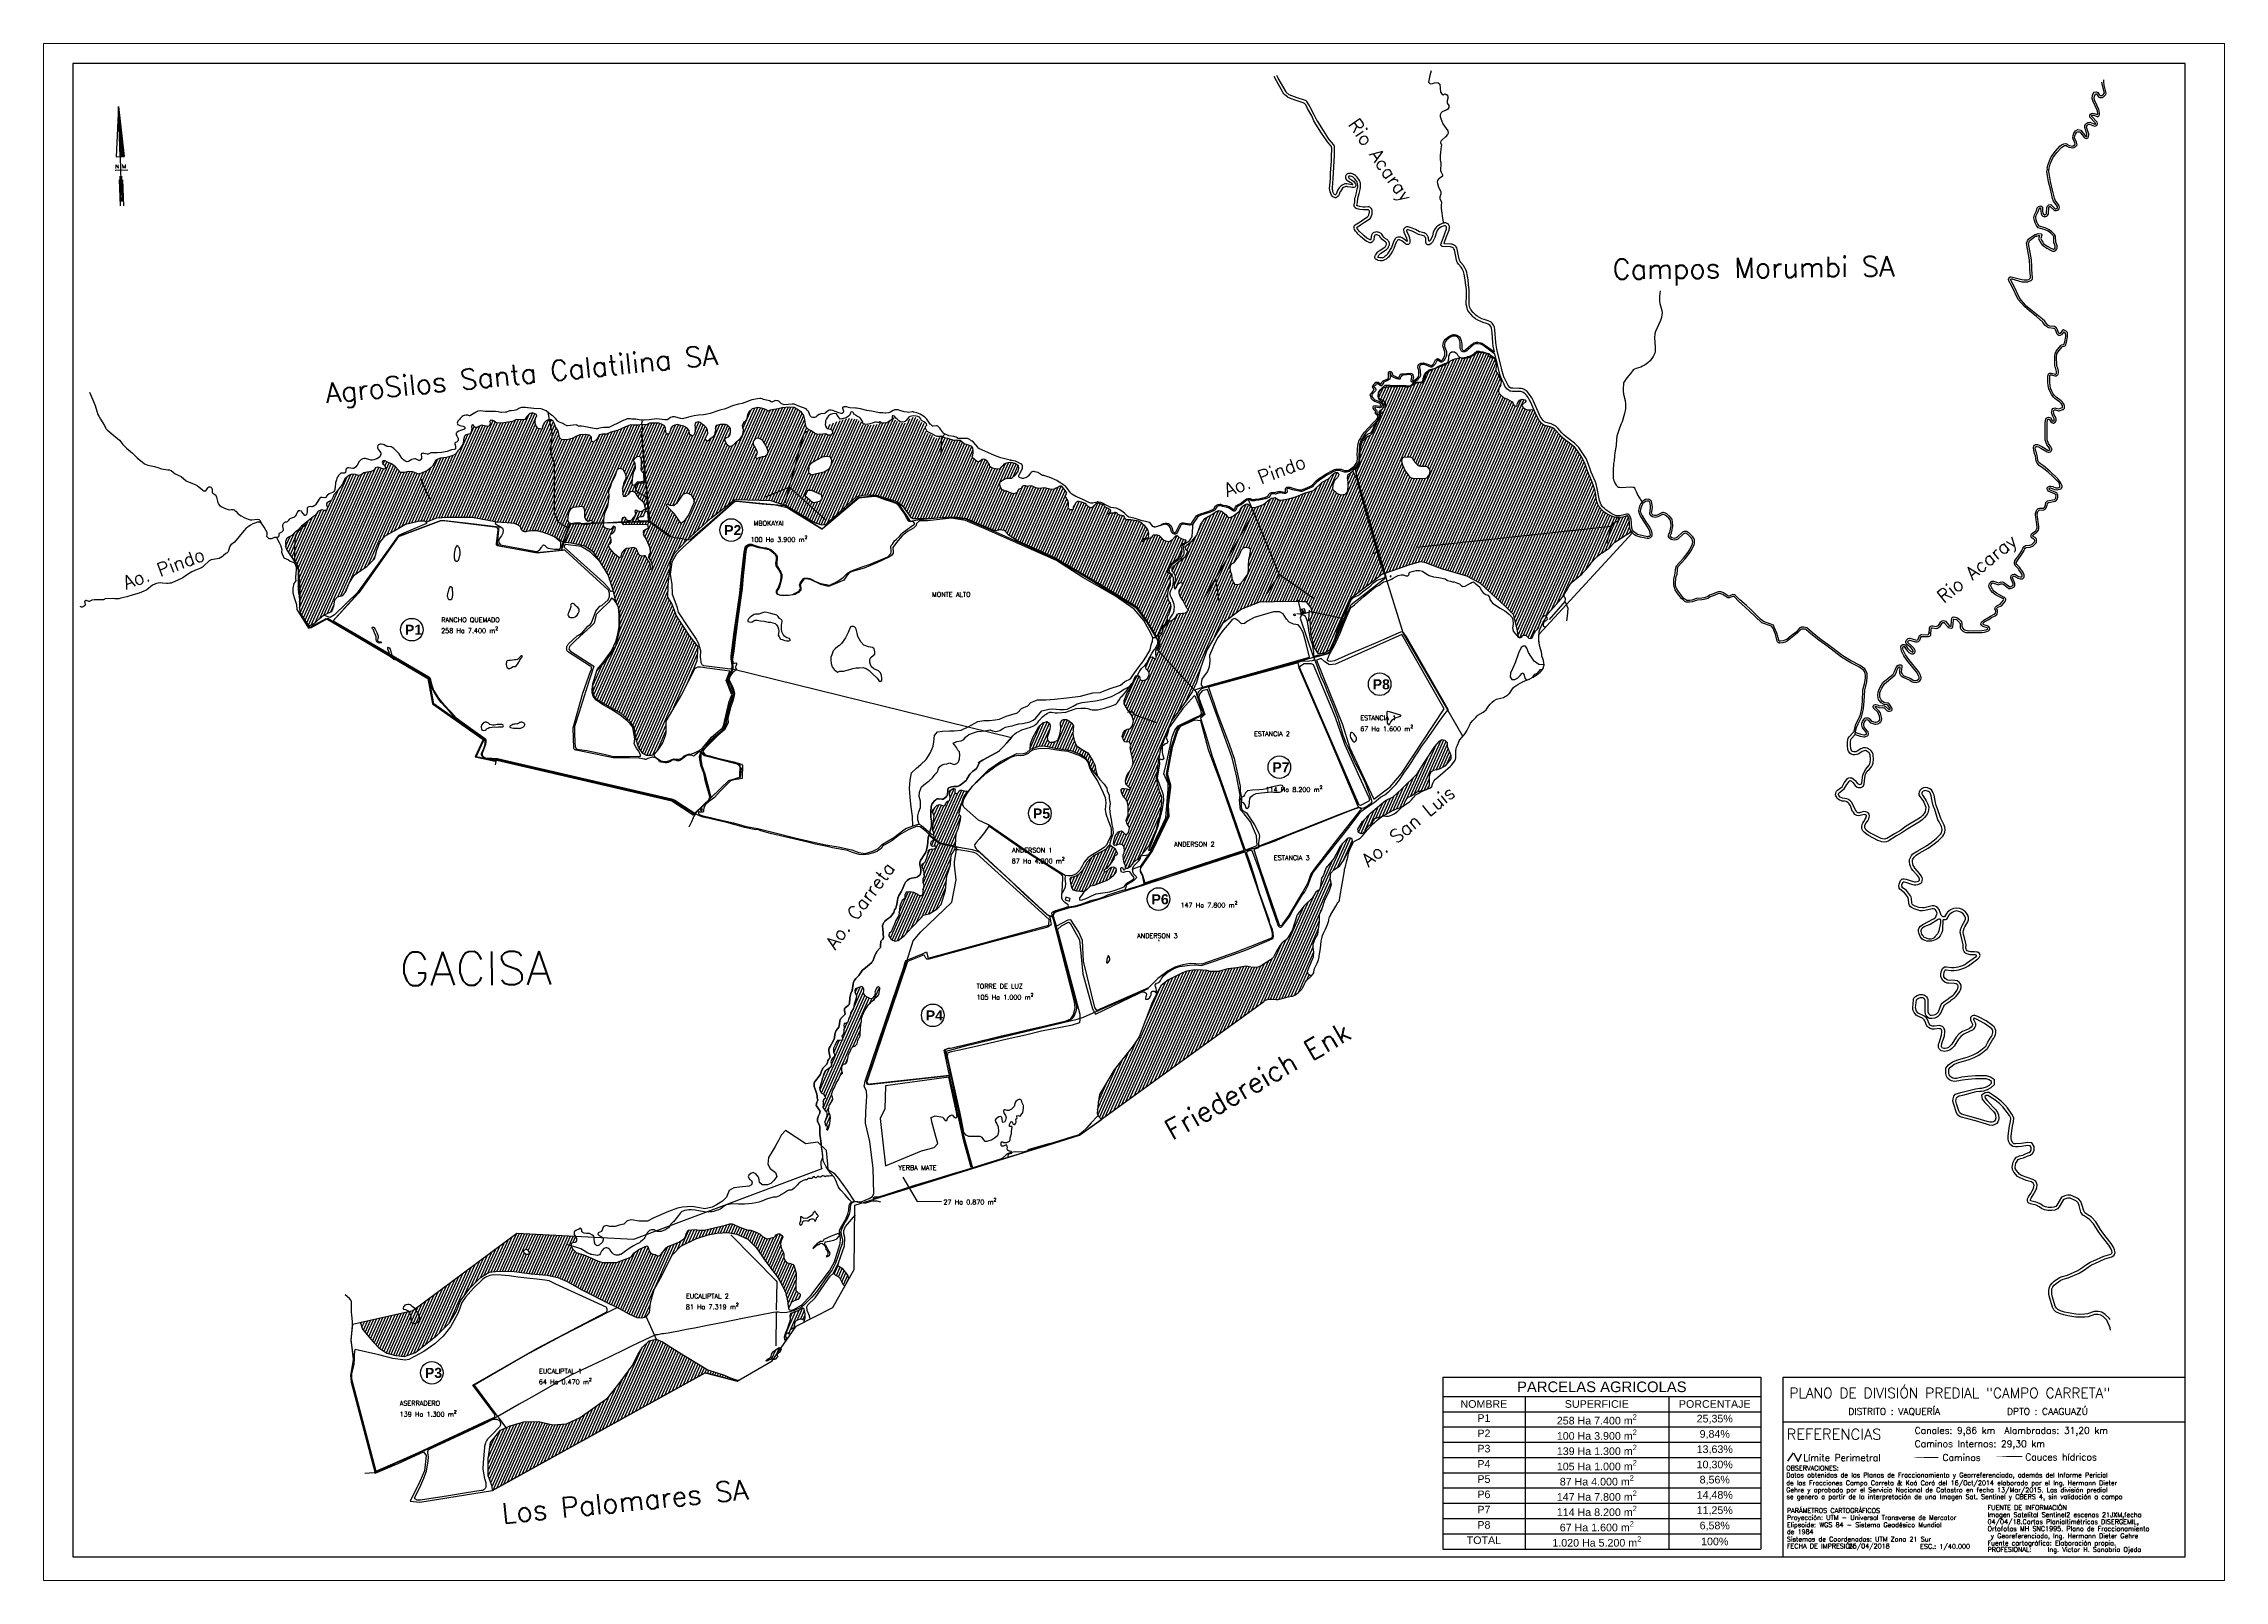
# Paper-space layout 'A4' of a CAD drawing. Header units: inches, sheet in millimetres. Extents: x 0 to 296, y 0 to 208.
# The model-space entities are those that its viewports show. They can reach past a viewport. Long polylines and large blocks are cut down to what shows.
import ezdxf
from ezdxf.enums import TextEntityAlignment as Align

# ---------------------------------------------------------------- set-up
doc = ezdxf.new("R2010")
doc.units = ezdxf.units.IN
doc.header["$MEASUREMENT"] = 0
for name, color, linetype in [('Agricola', 3, 'Continuous'), ('Alambrados', 7, 'Continuous'), ('Caminos', 1, 'Continuous'), ('Campo Natural', 51, 'Continuous'), ('Canales', 140, 'Continuous'), ('Cauce', 5, 'Continuous'), ('Construcciones', 40, 'Continuous'), ('Corrales', 7, 'Continuous'), ('Lagunas', 151, 'Continuous'), ('Nombre Potreros', 252, 'Continuous'), ('NUMLOTES', 3, 'Continuous'), ('Perimetral', 190, 'Continuous'), ('Recuadro A3', 7, 'Continuous'), ('Referencias', 7, 'Continuous'), ('Reserva', 92, 'Continuous'), ('TEXTO', 7, 'Continuous'), ('TXT_HDR', 160, 'Continuous'), ('Zona Baja', 130, 'Continuous')]:
    doc.layers.add(name, color=color, linetype=linetype)
doc.styles.add('ROMANC', font='romanc')
doc.styles.add('ROMANS', font='romans.shx', dxfattribs={"height": 150})
doc.styles.add('ROMANS-2', font='romans.shx', dxfattribs={"height": 20})
doc.styles.add('ROMANT', font='romant')
doc.styles.get("Standard").update_dxf_attribs({"font": 'arial.ttf'})

psp = doc.layouts.new('A4')

msp = doc.modelspace()

# ---------------------------------------------------------------- texts
at = {"style": 'ROMANC'}
msp.add_text('N M', height=26.6, rotation=1.7855, dxfattribs=at).set_placement((653875, 7255671), (653959, 7255674), align=Align.ALIGNED)
at = {"layer": 'Nombre Potreros', "linetype": 'Continuous', "transparency": 33554613, "char_height": 35, "attachment_point": 1, "style": 'ROMANS'}
for s, insert, width in [('MBOKAYAI', (658635, 7253042), 333.63), ('\\A1;100 Ha 3.900 m{\\H0.7x;\\S2^ ;}', (658612, 7252932), 565.45), ('MONTE ALTO', (659965, 7252512), 333.63), ('\\A1;258 Ha 7.400 m{\\H0.7x;\\S2^ ;}', (656306, 7252253), 565.45), ('RANCHO QUEMADO', (656307, 7252322), 565.45), ('ESTANCIA 1', (663159, 7251590), 565.45), ('ESTANCIA 2', (662366, 7251472), 565.45), ('\\A1;67 Ha 1.600 m{\\H0.7x;\\S2^ ;}', (663158, 7251521), 565.45), ('\\A1;114 Ha 8.200 m{\\H0.7x;\\S2^ ;}', (662452, 7251068), 565.45), ('ANDERSON 1', (660562, 7250604), 565.45), ('ANDERSON 2', (661771, 7250648), 565.45), ('\\A1;87 Ha 4.000 m{\\H0.7x;\\S2^ ;}', (660560, 7250535), 565.45), ('ESTANCIA 3', (662514, 7250548), 565.45), ('\\A1;147 Ha 7.800 m{\\H0.7x;\\S2^ ;}', (661818, 7250206), 565.45), ('ANDERSON 3', (661495, 7249966), 565.45), ('TORRE DE LUZ', (660298, 7249589), 565.45), ('\\A1;105 Ha 1.000 m{\\H0.7x;\\S2^ ;}', (660297, 7249519), 565.45), ('YERBA MATE', (659714, 7248236), 565.45), ('\\A1;27 Ha 0.870 m{\\H0.7x;\\S2^ ;}', (660051, 7247992), 565.45), ('\\A1;81 Ha 7.319 m{\\H0.7x;\\S2^ ;}', (658130, 7247210), 565.45), ('EUCALIPTAL 2', (658131, 7247279), 565.45), ('EUCALIPTAL 1', (657036, 7246719), 565.45), ('\\A1;64 Ha 0.470 m{\\H0.7x;\\S2^ ;}', (657034, 7246650), 565.45), ('ASERRADERO', (655998, 7246479), 565.45), ('\\A1;139 Ha 1.300 m{\\H0.7x;\\S2^ ;}', (655997, 7246409), 565.45)]:
    msp.add_mtext(s, dxfattribs=dict(at, insert=insert, width=width))
at = {"layer": 'Nombre Potreros', "linetype": 'Continuous', "transparency": 33554613, "char_height": 75, "width": 183.77, "attachment_point": 1}
for s, insert in [('{\\fArial|b1|i0|c0|p34;P2}', (658416, 7253011)), ('{\\fArial|b1|i0|c0|p34;P1}', (656036, 7252268)), ('{\\fArial|b1|i0|c0|p34;P8}', (663251, 7251861)), ('{\\fArial|b1|i0|c0|p34;P7}', (662503, 7251242)), ('{\\fArial|b1|i0|c0|p34;P5}', (660718, 7250898)), ('{\\fArial|b1|i0|c0|p34;P6}', (661602, 7250258)), ('{\\fArial|b1|i0|c0|p34;P4}', (659919, 7249392)), ('{\\fArial|b1|i0|c0|p34;P3}', (656185, 7246726))]:
    msp.add_mtext(s, dxfattribs=dict(at, insert=insert))
at = {"layer": 'NUMLOTES', "color": 18, "lineweight": 0, "true_color": 0x000000}
for s, height, style, p in [('REFERENCIAS', 80, 'ROMANT', (666337, 7246191)), ('de las Fracciones Campo Carreta & Kaá Corá del 16/Oct/2014 elaborado por el Ing. Hermann Dieter', 35, 'ROMANS-2', (666334, 7245850)), ('OBSERVACIONES:', 35, 'ROMANS-2', (666334, 7245961)), ('Datos obtenidos de los Planos de Fraccionamiento y Georreferenciado, además del Informe Pericial ', 35, 'ROMANS-2', (666334, 7245909)), ('Gehre y aprobado por el Servicio Nacional de Catastro en fecha 13/Mar/2015. Las división predial', 35, 'ROMANS-2', (666334, 7245798)), ('se genero a partir de la interpretación de una Imagen Sat. Sentinel y CBERS 4, sin validación a campo', 35, 'ROMANS-2', (666336, 7245747)), ('FUENTE DE INFORMACIÓN', 35, 'ROMANS-2', (667835, 7245666)), ('PARÁMETROS CARTOGRÁFICOS', 35, 'ROMANS-2', (666339, 7245644)), ('Proyección: UTM - Universal Transverse de Mercator', 35, 'ROMANS-2', (666339, 7245592)), ('Elipsoide: WGS 84 - Sistema Geodésico Mundial', 35, 'ROMANS-2', (666339, 7245538)), ('04/04/18.Cartas Planialtimétricas DISERGEMIL, ', 35, 'ROMANS-2', (667835, 7245561)), ('Imagen Satelital Sentinel2 escenas 21JXM,fecha', 35, 'ROMANS-2', (667835, 7245613)), ('de 1984', 35, 'ROMANS-2', (666339, 7245486)), ('Sistemas de Coordenadas: UTM Zona 21 Sur', 35, 'ROMANS-2', (666339, 7245431)), ('FECHA DE IMPRESIÓN:', 35, 'ROMANS-2', (666339, 7245379)), ('                 25/04/2018', 35, 'ROMANS-2', (666356, 7245379)), ('ESC.: 1/40.000', 35, 'ROMANS-2', (667332, 7245377)), ('Ortofotos MH SNC1995. Plano de Fraccionamiento', 35, 'ROMANS-2', (667835, 7245509)), ('Fuente cartográfica: Elaboración propia.', 35, 'ROMANS-2', (667835, 7245402)), ('PROFESIONAL:', 35, 'ROMANS-2', (667835, 7245354)), (' y Georeferenciado, Ing. Hermann Dieter Gehre', 35, 'ROMANS-2', (667835, 7245456)), ('    Ing. Victor H. Sanabria Ojeda', 35, 'ROMANS-2', (668180, 7245354))]:
    msp.add_text(s, height=height, dxfattribs=dict(at, style=style)).set_placement(p)
at = {"layer": 'Referencias', "linetype": 'Continuous', "transparency": 33554613, "style": 'ROMANS'}
for s, height, rotation, p in [('Campos Morumbi SA', 150, 0.6057, (665040, 7254844)), ('AgroSilos Santa Calatilina SA', 150, 5.6447, (655450, 7253919)), ('GACISA', 250, 0.3879, (655997, 7249576)), ('Friedereich Enk', 150, 29.7437, (661757, 7248419)), ('Los Palomares SA', 150, 5.6447, (656764, 7245564))]:
    msp.add_text(s, height=height, rotation=rotation, dxfattribs=at).set_placement(p)
at = {"layer": 'TEXTO', "color": 7, "style": 'ROMANC'}
for s, height, p in [('PLANO DE DIVISIÓN PREDIAL "CAMPO CARRETA"', 75, (666358, 7246501)), ('DISTRITO : VAQUERÍA', 50, (666796, 7246376)), ('DPTO : CAAGUAZÚ', 50, (667980, 7246376)), ('Canales: 9,86 km  Alambradas: 31,20 km', 50, (667292, 7246234)), ('Límite Perimetral', 50, (666461, 7246031)), ('Caminos Internos: 29,30 km', 50, (667292, 7246135)), ('Caminos', 50, (667499, 7246032)), ('Cauces hídricos', 50, (668116, 7246036))]:
    msp.add_text(s, height=height, dxfattribs=at).set_placement(p)
at = {"layer": 'TXT_HDR', "transparency": 33554613, "style": 'ROMANS'}
for s, rotation, p in [('Rio Acaray', 304.8621, (663297, 7255724)), ('Ao. Pindo', 20.4221, (662445, 7253381)), ('Ao. Pindo', 20.4221, (662445, 7253381)), ('Rio Acaray', 39.3711, (667763, 7252677)), ('Ao. Pindo', 20.4221, (654237, 7252690)), ('Ao. San Luis', 39.5156, (663513, 7250768)), ('Ao. Carreta', 53.6034, (659429, 7250175))]:
    msp.add_text(s, height=100, rotation=rotation, dxfattribs=at).set_placement(p, align=Align.MIDDLE)

# ---------------------------------------------------------------- blocks, each defined once
blk = doc.blocks.new('*X0')
at = {"color": 0}
for p, q in [((503.2, 657), (503.2, 657)), ((503.2, 656), (503.3, 656)), ((503.2, 655), (503.4, 655)), ((503.2, 654), (503.5, 654)), ((503.2, 653), (503.5, 653)), ((503.2, 652), (503.6, 652)), ((503.2, 651), (503.7, 651)), ((503.2, 650), (503.8, 650)), ((503.2, 649), (503.9, 649)), ((503.2, 648), (503.9, 648)), ((503.2, 647), (504, 647)), ((503.2, 646), (504.1, 646)), ((503.2, 645), (504.2, 645)), ((503.2, 644), (504.3, 644)), ((503.2, 643), (504.3, 643)), ((503.2, 642), (504.4, 642)), ((503.2, 641), (504.5, 641)), ((503.2, 640), (504.6, 640)), ((503.2, 639), (504.7, 639)), ((503.2, 638), (504.7, 638)), ((503.2, 637), (504.8, 637)), ((503.2, 636), (504.9, 636)), ((503.2, 635), (505, 635)), ((503.2, 634), (505.1, 634)), ((503.2, 633), (505.1, 633)), ((503.2, 632), (505.2, 632)), ((503.2, 631), (505.3, 631)), ((503.2, 630), (505.4, 630)), ((503.2, 629), (505.5, 629)), ((503.2, 628), (505.5, 628)), ((503.2, 627), (505.6, 627)), ((503.2, 626), (505.7, 626)), ((503.2, 625), (505.8, 625)), ((503.2, 624), (505.9, 624)), ((503.2, 623), (505.9, 623)), ((503.2, 622), (506, 622)), ((503.2, 621), (506.1, 621)), ((503.2, 620), (506.2, 620)), ((503.2, 619), (506.3, 619)), ((503.2, 618), (506.3, 618)), ((503.2, 617), (506.4, 617)), ((503.2, 616), (506.5, 616)), ((503.2, 615), (506.6, 615)), ((503.2, 614), (506.7, 614)), ((503.2, 613), (506.7, 613)), ((503.2, 612), (506.8, 612)), ((503.2, 611), (506.9, 611)), ((503.2, 610), (507, 610)), ((503.2, 609), (507.1, 609)), ((503.2, 608), (507.1, 608)), ((503.2, 607), (507.2, 607)), ((503.2, 606), (507.3, 606)), ((503.2, 605), (507.4, 605)), ((503.2, 604), (507.5, 604)), ((503.2, 603), (507.5, 603)), ((503.2, 602), (507.6, 602)), ((503.2, 601), (507.7, 601)), ((503.2, 600), (507.8, 600)), ((503.2, 599), (507.9, 599)), ((503.2, 598), (507.9, 598))]:
    blk.add_line(p, q, dxfattribs=at)
blk = doc.blocks.new('*T3')
at = {"layer": 'NUMLOTES', "color": 0, "linetype": 'ByBlock', "lineweight": -2, "transparency": 16777216}
for p, q in [((0, 0), (2371, 0)), ((0, 0), (0, -1282)), ((2371, 0), (2371, -1282)), ((0, -143), (2371, -143)), ((614, -143), (614, -1282)), ((1685, -143), (1685, -1282)), ((0, -257), (2371, -257)), ((0, -371), (2371, -371)), ((0, -485), (2371, -485)), ((0, -599), (2371, -599)), ((0, -712), (2371, -712)), ((0, -826), (2371, -826)), ((0, -940), (2371, -940)), ((0, -1054), (2371, -1054)), ((0, -1168), (2371, -1168)), ((0, -1282), (2371, -1282))]:
    blk.add_line(p, q, dxfattribs=at)
at = {"layer": 'NUMLOTES', "color": 0, "linetype": 'Continuous', "transparency": 16777216}
for s, insert, char_height, width, attachment_point in [('PARCELAS AGRICOLAS', (1186, -72), 79.04, 2333.32, 5), ('NOMBRE', (307, -200), 56.9, 575.63, 5), ('P1', (307, -276), 56.9, 575.63, 2), ('\\A1;258 Ha 7.400 m{\\H0.7x;\\S2^ ;}', (1149, -276), 56.91, 1033.87, 2), ('SUPERFICIE', (1149, -200), 56.9, 1033.87, 5), ('PORCENTAJE', (2028, -200), 56.9, 647.94, 5), ('25,35%', (2028, -314), 56.9, 647.94, 5), ('P2', (307, -390), 56.9, 575.63, 2), ('\\A1;100 Ha 3.900 m{\\H0.7x;\\S2^ ;}', (1149, -390), 56.91, 1033.87, 2), ('9,84%', (2028, -428), 56.9, 647.94, 5), ('P3', (307, -504), 56.9, 575.63, 2), ('P4', (307, -618), 56.9, 575.63, 2), ('\\A1;139 Ha 1.300 m{\\H0.7x;\\S2^ ;}', (1149, -504), 56.91, 1033.87, 2), ('\\A1;105 Ha 1.000 m{\\H0.7x;\\S2^ ;}', (1149, -618), 56.91, 1033.87, 2), ('13,63%', (2028, -542), 56.9, 647.94, 5), ('10,30%', (2028, -656), 56.9, 647.94, 5), ('P5', (307, -731), 56.9, 575.63, 2), ('\\A1;87 Ha 4.000 m{\\H0.7x;\\S2^ ;}', (1149, -731), 56.91, 1033.87, 2), ('8,56%', (2028, -769), 56.9, 647.94, 5), ('P6', (307, -845), 56.9, 575.63, 2), ('P7', (307, -959), 56.9, 575.63, 2), ('\\A1;147 Ha 7.800 m{\\H0.7x;\\S2^ ;}', (1149, -845), 56.91, 1033.87, 2), ('\\A1;114 Ha 8.200 m{\\H0.7x;\\S2^ ;}', (1149, -959), 56.91, 1033.87, 2), ('14,48%', (2028, -883), 56.9, 647.94, 5), ('11,25%', (2028, -997), 56.9, 647.94, 5), ('P8', (307, -1073), 56.9, 575.63, 2), ('\\A1;67 Ha 1.600 m{\\H0.7x;\\S2^ ;}', (1149, -1073), 56.91, 1033.87, 2), ('6,58%', (2028, -1111), 56.9, 647.94, 5), ('TOTAL', (307, -1187), 56.9, 575.63, 2), ('\\A1;1.020 Ha 5.200 m{\\H0.7x;\\S2^ ;}', (1149, -1187), 56.91, 1033.87, 2), ('100%', (2028, -1225), 56.9, 647.94, 5)]:
    blk.add_mtext(s, dxfattribs=dict(at, insert=insert, char_height=char_height, width=width, attachment_point=attachment_point))

# ---------------------------------------------------------------- hatches: boundary and pattern name
at = {"layer": 'Campo Natural', "linetype": 'Continuous', "true_color": 0xedee99, "transparency": 33554508}
h = msp.add_hatch(dxfattribs=at)
h.set_pattern_fill('ANSI31', color=61, scale=150, angle=21)
h.paths.add_polyline_path([(658838, 7246871), (658830, 7246877), (658822, 7246874), (658814, 7246869), (658797, 7246857), (658783, 7246847), (658771, 7246833), (658766, 7246814), (658763, 7246806), (658754, 7246799), (658738, 7246790), (658729, 7246781), (658729, 7246778), (658732, 7246776), (658740, 7246779), (658747, 7246782), (658755, 7246786), (658762, 7246788), (658772, 7246790), (658781, 7246790)])
h.paths.add_polyline_path([(659021, 7247128), (659016, 7247151), (659011, 7247168), (659001, 7247171), (658988, 7247164), (658959, 7247149), (658943, 7247144), (658926, 7247137), (658910, 7247131), (658906, 7247113), (658907, 7247095), (658905, 7247072), (658899, 7247054), (658887, 7247023), (658870, 7246980), (658864, 7246953), (658867, 7246937), (658875, 7246925), (658890, 7246945), (658884, 7246948), (658879, 7246949), (658874, 7246957), (658872, 7246966), (658873, 7246974), (658880, 7246985), (658884, 7246988), (658889, 7246984), (658892, 7246981), (658895, 7246978), (658899, 7246980), (658900, 7246987), (658902, 7247000), (658905, 7247004), (658909, 7247007), (658914, 7247011), (658918, 7247013), (658920, 7247016), (658922, 7247021), (658926, 7247021), (658930, 7247018), (658933, 7247016), (658935, 7247011), (658944, 7247023), (658938, 7247030), (658937, 7247036), (658938, 7247044), (658940, 7247054), (658946, 7247069), (658956, 7247078), (658976, 7247086), (658986, 7247088), (658999, 7247087), (659007, 7247081), (659015, 7247081), (659019, 7247100)])
h.paths.add_polyline_path([(660034, 7250182), (660065, 7250285), (660077, 7250396), (660091, 7250438), (660103, 7250481), (660107, 7250526), (660108, 7250542), (660110, 7250554), (660119, 7250564), (660138, 7250600), (660138, 7250608), (660023, 7250635), (659980, 7250665), (659976, 7250668), (659974, 7250660), (659967, 7250656), (659958, 7250648), (659957, 7250633), (659962, 7250618), (659971, 7250615), (659984, 7250617), (659992, 7250617), (659996, 7250613), (659995, 7250603), (659987, 7250597), (659979, 7250597), (659970, 7250594), (659961, 7250594), (659945, 7250590), (659938, 7250582), (659933, 7250554), (659924, 7250528), (659909, 7250493), (659903, 7250487), (659891, 7250483), (659888, 7250476), (659890, 7250463), (659899, 7250446), (659901, 7250435), (659904, 7250414), (659906, 7250394), (659898, 7250371), (659898, 7250357), (659897, 7250346), (659902, 7250336), (659904, 7250323), (659896, 7250282), (659897, 7250272), (659896, 7250260), (659887, 7250246), (659878, 7250246), (659866, 7250252), (659849, 7250261), (659831, 7250270), (659815, 7250274), (659800, 7250276), (659774, 7250273), (659762, 7250250), (659764, 7250226), (659746, 7250214), (659735, 7250196), (659726, 7250168), (659723, 7250144), (659717, 7250100), (659697, 7250063), (659687, 7250034), (659674, 7250007), (659661, 7249978), (659646, 7249966), (659644, 7249947), (659658, 7249925), (659671, 7249915), (659692, 7249908), (659712, 7249914), (659760, 7249950), (659815, 7250011), (659885, 7250081), (659900, 7250103), (659945, 7250111), (660004, 7250150)])
h.paths.add_polyline_path([(660179, 7250813), (660181, 7250835), (660179, 7250843), (660173, 7250848), (660168, 7250857), (660168, 7250865), (660172, 7250877), (660181, 7250915), (660197, 7250973), (660203, 7250987), (660214, 7251001), (660222, 7251012), (660227, 7251019), (660229, 7251022), (660222, 7251027), (660218, 7251027), (660207, 7251029), (660196, 7251031), (660188, 7251034), (660176, 7251033), (660169, 7251030), (660164, 7251018), (660154, 7251010), (660144, 7251009), (660138, 7251013), (660135, 7251020), (660136, 7251029), (660139, 7251039), (660136, 7251044), (660129, 7251046), (660124, 7251046), (660116, 7251042), (660103, 7251033), (660097, 7251021), (660095, 7251010), (660100, 7250980), (660099, 7250963), (660091, 7250955), (660082, 7250951), (660072, 7250943), (660068, 7250933), (660061, 7250920), (660048, 7250917), (660037, 7250923), (660022, 7250927), (660005, 7250923), (659991, 7250911), (659972, 7250888), (659968, 7250874), (659973, 7250860), (659982, 7250842), (659974, 7250784), (659969, 7250739), (659979, 7250716), (659980, 7250704), (659981, 7250679), (659979, 7250674), (660018, 7250643), (660035, 7250637), (660060, 7250631), (660131, 7250617), (660139, 7250615), (660143, 7250662), (660146, 7250710), (660161, 7250746)])
h.paths.add_polyline_path([(659429, 7249207), (659431, 7249227), (659433, 7249244), (659433, 7249264), (659434, 7249282), (659436, 7249294), (659440, 7249308), (659441, 7249332), (659447, 7249353), (659455, 7249370), (659465, 7249392), (659476, 7249411), (659493, 7249436), (659506, 7249448), (659515, 7249458), (659524, 7249465), (659536, 7249473), (659542, 7249483), (659549, 7249491), (659561, 7249501), (659568, 7249510), (659572, 7249522), (659575, 7249537), (659577, 7249549), (659576, 7249560), (659571, 7249566), (659564, 7249568), (659557, 7249564), (659551, 7249557), (659547, 7249544), (659541, 7249534), (659538, 7249528), (659542, 7249520), (659540, 7249511), (659536, 7249499), (659530, 7249494), (659524, 7249484), (659516, 7249479), (659502, 7249480), (659491, 7249485), (659477, 7249492), (659462, 7249507), (659455, 7249520), (659456, 7249539), (659457, 7249552), (659452, 7249561), (659449, 7249564), (659441, 7249569), (659413, 7249559), (659396, 7249553), (659389, 7249542), (659393, 7249519), (659403, 7249505), (659401, 7249482), (659386, 7249437), (659380, 7249406), (659369, 7249389), (659358, 7249370), (659356, 7249348), (659346, 7249333), (659339, 7249303), (659324, 7249293), (659311, 7249295), (659308, 7249279), (659310, 7249263), (659308, 7249234), (659302, 7249213), (659294, 7249203), (659299, 7249188), (659299, 7249170), (659279, 7249167), (659262, 7249168), (659253, 7249157), (659241, 7249131), (659232, 7249109), (659231, 7249094), (659232, 7249079), (659239, 7249066), (659239, 7249050), (659224, 7249035), (659216, 7249022), (659212, 7249009), (659215, 7248992), (659217, 7248982), (659207, 7248967), (659179, 7248946), (659170, 7248941), (659158, 7248919), (659143, 7248869), (659131, 7248827), (659127, 7248813), (659131, 7248793), (659140, 7248777), (659156, 7248767), (659161, 7248759), (659170, 7248748), (659172, 7248737), (659162, 7248733), (659157, 7248727), (659154, 7248717), (659154, 7248701), (659155, 7248686), (659151, 7248673), (659156, 7248659), (659170, 7248646), (659178, 7248638), (659181, 7248624), (659181, 7248604), (659174, 7248583), (659167, 7248560), (659169, 7248542), (659175, 7248531), (659181, 7248533), (659183, 7248524), (659182, 7248512), (659182, 7248500), (659190, 7248500), (659195, 7248514), (659198, 7248530), (659204, 7248547), (659207, 7248571), (659209, 7248592), (659205, 7248609), (659200, 7248627), (659195, 7248647), (659196, 7248662), (659198, 7248682), (659209, 7248697), (659217, 7248711), (659226, 7248726), (659224, 7248746), (659217, 7248763), (659225, 7248796), (659240, 7248821), (659252, 7248850), (659269, 7248877), (659280, 7248905), (659288, 7248917), (659297, 7248922), (659299, 7248929), (659294, 7248939), (659293, 7248950), (659292, 7248964), (659296, 7248978), (659307, 7248992), (659320, 7248993), (659329, 7249000), (659333, 7249012), (659337, 7249033), (659344, 7249064), (659355, 7249085), (659366, 7249109), (659376, 7249119), (659387, 7249124), (659396, 7249131), (659407, 7249143), (659411, 7249157), (659413, 7249168), (659418, 7249181), (659424, 7249189)])
h.paths.add_polyline_path([(661335, 7250423), (661338, 7250434), (661335, 7250452), (661320, 7250462), (661303, 7250460), (661292, 7250453), (661278, 7250439), (661265, 7250427), (661251, 7250425), (661247, 7250436), (661252, 7250442), (661266, 7250449), (661285, 7250471), (661302, 7250492), (661320, 7250521), (661323, 7250539), (661331, 7250545), (661344, 7250551), (661348, 7250561), (661339, 7250580), (661331, 7250598), (661317, 7250610), (661300, 7250620), (661290, 7250627), (661284, 7250618), (661266, 7250597), (661234, 7250578), (661173, 7250548), (661148, 7250525), (661123, 7250497), (661105, 7250461), (661093, 7250439), (661063, 7250409), (661040, 7250395), (661017, 7250389), (661004, 7250382), (660996, 7250374), (660997, 7250359), (661000, 7250337), (661009, 7250308), (661021, 7250288), (661045, 7250282), (661070, 7250279), (661102, 7250278), (661123, 7250295), (661145, 7250317), (661174, 7250324), (661208, 7250337), (661264, 7250358), (661286, 7250371), (661313, 7250394)])
h.paths.add_polyline_path([(661042, 7251365), (661026, 7251405), (661015, 7251453), (661017, 7251487), (661021, 7251513), (661007, 7251534), (660991, 7251549), (660969, 7251562), (660947, 7251561), (660936, 7251556), (660924, 7251537), (660926, 7251494), (660920, 7251459), (660913, 7251435), (660904, 7251406), (660871, 7251393), (660846, 7251392), (660828, 7251402), (660824, 7251426), (660836, 7251462), (660844, 7251488), (660847, 7251510), (660845, 7251529), (660825, 7251547), (660791, 7251537), (660761, 7251510), (660744, 7251476), (660717, 7251426), (660701, 7251380), (660698, 7251337), (660761, 7251361), (660801, 7251362), (660896, 7251342), (661004, 7251328), (661071, 7251300), (661108, 7251278), (661134, 7251241), (661148, 7251204), (661166, 7251177), (661199, 7251138), (661187, 7251180), (661180, 7251224), (661165, 7251252), (661128, 7251313), (661086, 7251337)])
h.paths.add_polyline_path([(661517, 7250535), (661528, 7250552), (661564, 7250594), (661589, 7250626), (661606, 7250658), (661630, 7250712), (661668, 7250881), (661676, 7250941), (661677, 7250985), (661660, 7251028), (661636, 7251117), (661652, 7251243), (661667, 7251329), (661721, 7251484), (661750, 7251551), (661866, 7251709), (661904, 7251768), (661914, 7251789), (661647, 7252081), (661664, 7252124), (661659, 7252133), (661658, 7252126), (661646, 7252098), (661636, 7252080), (661633, 7252062), (661636, 7252020), (661635, 7252012), (661626, 7252013), (661619, 7252018), (661613, 7252026), (661606, 7252028), (661597, 7252025), (661580, 7252009), (661565, 7251980), (661560, 7251951), (661562, 7251936), (661573, 7251929), (661585, 7251914), (661585, 7251894), (661571, 7251868), (661556, 7251856), (661532, 7251851), (661517, 7251857), (661514, 7251873), (661513, 7251881), (661507, 7251887), (661496, 7251887), (661491, 7251877), (661481, 7251859), (661474, 7251850), (661464, 7251840), (661463, 7251840), (661447, 7251800), (661421, 7251760), (661397, 7251702), (661397, 7251679), (661424, 7251635), (661455, 7251590), (661468, 7251552), (661461, 7251517), (661446, 7251495), (661420, 7251488), (661403, 7251480), (661391, 7251460), (661382, 7251434), (661396, 7251405), (661403, 7251394), (661419, 7251392), (661433, 7251395), (661440, 7251390), (661448, 7251369), (661444, 7251352), (661449, 7251324), (661460, 7251274), (661464, 7251239), (661461, 7251215), (661441, 7251176), (661421, 7251148), (661412, 7251125), (661408, 7251104), (661410, 7251078), (661430, 7251059), (661444, 7251050), (661441, 7251039), (661429, 7251038), (661418, 7251044), (661399, 7251047), (661383, 7251046), (661376, 7251039), (661375, 7251029), (661380, 7251013), (661394, 7250985), (661410, 7250968), (661420, 7250951), (661427, 7250916), (661428, 7250880), (661427, 7250848), (661417, 7250824), (661412, 7250811), (661419, 7250787), (661430, 7250769), (661438, 7250750), (661431, 7250719), (661422, 7250709), (661408, 7250704), (661395, 7250715), (661387, 7250724), (661378, 7250731), (661368, 7250728), (661360, 7250727), (661349, 7250720), (661345, 7250712), (661337, 7250703), (661332, 7250691), (661325, 7250673), (661321, 7250655), (661318, 7250634), (661328, 7250621), (661343, 7250623), (661351, 7250628), (661363, 7250631), (661373, 7250629), (661382, 7250627), (661392, 7250618), (661397, 7250604), (661400, 7250585), (661397, 7250568), (661390, 7250549), (661393, 7250517), (661399, 7250491), (661407, 7250469), (661409, 7250453), (661426, 7250453), (661442, 7250462), (661459, 7250482), (661472, 7250501), (661486, 7250513), (661497, 7250518), (661509, 7250523)])
h.paths.add_polyline_path([(657298, 7253021), (657355, 7253023), (657352, 7253024), (657266, 7253021), (657221, 7252900), (657216, 7252886), (657225, 7252882)])
h.paths.add_polyline_path([(657148, 7253483), (657125, 7253525), (657121, 7253571), (657133, 7253697), (657115, 7253796), (657103, 7253797), (657088, 7253789), (657074, 7253774), (657064, 7253752), (657061, 7253736), (657058, 7253727), (657030, 7253731), (657014, 7253749), (657008, 7253771), (657007, 7253790), (657013, 7253813), (657020, 7253823), (657017, 7253835), (656999, 7253844), (656987, 7253847), (656970, 7253844), (656956, 7253834), (656944, 7253820), (656936, 7253806), (656929, 7253799), (656910, 7253797), (656867, 7253798), (656839, 7253784), (656804, 7253778), (656759, 7253772), (656721, 7253773), (656710, 7253778), (656701, 7253785), (656691, 7253792), (656684, 7253792), (656677, 7253793), (656671, 7253791), (656669, 7253782), (656671, 7253772), (656669, 7253760), (656663, 7253752), (656654, 7253746), (656641, 7253748), (656628, 7253752), (656608, 7253756), (656598, 7253752), (656587, 7253746), (656575, 7253739), (656563, 7253738), (656553, 7253744), (656548, 7253757), (656538, 7253759), (656532, 7253745), (656534, 7253731), (656530, 7253706), (656522, 7253692), (656510, 7253690), (656503, 7253687), (656489, 7253684), (656481, 7253675), (656472, 7253646), (656469, 7253620), (656461, 7253602), (656446, 7253580), (656431, 7253564), (656412, 7253539), (656394, 7253529), (656370, 7253523), (656347, 7253516), (656323, 7253513), (656300, 7253511), (656282, 7253502), (656266, 7253496), (656253, 7253473), (656241, 7253451), (656231, 7253440), (656204, 7253419), (656164, 7253400), (656136, 7253392), (656120, 7253398), (656096, 7253407), (656064, 7253410), (656031, 7253404), (656002, 7253402), (655965, 7253445), (655935, 7253467), (655905, 7253481), (655889, 7253489), (655870, 7253491), (655866, 7253481), (655872, 7253468), (655883, 7253457), (655890, 7253442), (655887, 7253429), (655863, 7253434), (655845, 7253440), (655831, 7253442), (655813, 7253438), (655809, 7253424), (655799, 7253416), (655773, 7253408), (655754, 7253405), (655730, 7253401), (655710, 7253387), (655689, 7253381), (655667, 7253388), (655640, 7253391), (655623, 7253383), (655605, 7253372), (655589, 7253356), (655578, 7253335), (655571, 7253317), (655544, 7253282), (655526, 7253258), (655507, 7253237), (655501, 7253221), (655489, 7253198), (655467, 7253184), (655454, 7253175), (655451, 7253161), (655458, 7253143), (655456, 7253130), (655450, 7253121), (655435, 7253120), (655417, 7253125), (655388, 7253114), (655377, 7253094), (655353, 7253072), (655328, 7253052), (655303, 7253034), (655266, 7253003), (655238, 7252973), (655213, 7252953), (655194, 7252933), (655172, 7252923), (655154, 7252909), (655145, 7252885), (655147, 7252841), (655162, 7252815), (655198, 7252761), (655223, 7252722), (655234, 7252694), (655240, 7252673), (655240, 7252578), (655239, 7252539), (655242, 7252504), (655247, 7252484), (655251, 7252445), (655251, 7252414), (655251, 7252387), (655254, 7252359), (655320, 7252258), (655343, 7252267), (655372, 7252286), (655395, 7252310), (655430, 7252338), (655461, 7252355), (655490, 7252367), (655507, 7252407), (655513, 7252454), (655534, 7252477), (655573, 7252487), (655596, 7252515), (655621, 7252578), (655657, 7252638), (655706, 7252672), (655752, 7252701), (655810, 7252760), (655827, 7252824), (655850, 7252881), (655886, 7252928), (655956, 7252968), (656040, 7253017), (656146, 7253044), (656181, 7253043), (656198, 7253032), (656272, 7253062), (656356, 7253068), (656536, 7253067), (656644, 7253048), (656722, 7253034), (656756, 7253031), (656799, 7253029), (656853, 7253023), (656876, 7253014), (656897, 7252999), (656905, 7252975), (656914, 7252966), (656930, 7252960), (656937, 7252961), (656955, 7252966), (656985, 7252969), (657022, 7252967), (657070, 7252956), (657116, 7252939), (657151, 7252924), (657199, 7252894), (657216, 7252886), (657221, 7252900), (657254, 7252991), (657179, 7253034), (657148, 7253104)])
h.paths.add_polyline_path([(659338, 7247417), (659303, 7247462), (659266, 7247485), (659269, 7247510), (659230, 7247431), (659247, 7247416), (659265, 7247408), (659279, 7247394), (659287, 7247376), (659301, 7247349), (659315, 7247335), (659346, 7247392)])
h.paths.add_polyline_path([(659064, 7253713), (659044, 7253723), (659028, 7253742), (659023, 7253765), (659016, 7253809), (659011, 7253828), (658992, 7253852), (658970, 7253867), (658937, 7253889), (658905, 7253890), (658847, 7253885), (658821, 7253877), (658787, 7253874), (658762, 7253867), (658749, 7253861), (658733, 7253867), (658720, 7253876), (658695, 7253884), (658666, 7253888), (658625, 7253877), (658602, 7253858), (658591, 7253835), (658584, 7253806), (658578, 7253788), (658559, 7253773), (658551, 7253752), (658552, 7253741), (658557, 7253726), (658556, 7253694), (658549, 7253679), (658537, 7253662), (658526, 7253645), (658501, 7253624), (658484, 7253607), (658465, 7253597), (658450, 7253599), (658437, 7253614), (658428, 7253627), (658424, 7253639), (658422, 7253651), (658426, 7253660), (658437, 7253664), (658448, 7253668), (658456, 7253677), (658460, 7253688), (658462, 7253701), (658462, 7253732), (658453, 7253745), (658442, 7253755), (658426, 7253760), (658406, 7253762), (658386, 7253761), (658368, 7253756), (658357, 7253753), (658351, 7253741), (658351, 7253724), (658351, 7253713), (658347, 7253700), (658345, 7253683), (658334, 7253668), (658323, 7253662), (658312, 7253657), (658304, 7253644), (658292, 7253638), (658280, 7253644), (658277, 7253660), (658284, 7253677), (658293, 7253693), (658291, 7253722), (658284, 7253737), (658268, 7253754), (658252, 7253764), (658239, 7253775), (658221, 7253781), (658205, 7253775), (658199, 7253768), (658198, 7253757), (658201, 7253740), (658199, 7253710), (658195, 7253695), (658188, 7253679), (658175, 7253677), (658158, 7253688), (658155, 7253717), (658138, 7253736), (658115, 7253750), (658092, 7253754), (658065, 7253760), (658048, 7253755), (658030, 7253748), (658019, 7253735), (658016, 7253718), (658009, 7253699), (658001, 7253689), (657988, 7253688), (657980, 7253705), (657978, 7253737), (657969, 7253754), (657950, 7253763), (657930, 7253771), (657896, 7253772), (657860, 7253770), (657837, 7253758), (657804, 7253760), (657803, 7253760), (657809, 7253716), (657803, 7253709), (657831, 7253357), (657865, 7253033), (658011, 7252925), (658143, 7252904), (658315, 7253061), (658493, 7253200), (658507, 7253201), (658763, 7253194), (658806, 7253180), (658869, 7253162), (659072, 7253040), (659097, 7253027), (659141, 7253012), (659173, 7253015), (659399, 7253221), (659451, 7253235), (659542, 7253237), (659704, 7253187), (659746, 7253155), (659808, 7253067), (659822, 7253060), (659919, 7253061), (660081, 7253071), (660143, 7253071), (660221, 7253061), (660427, 7252972), (660443, 7252970), (660471, 7252978), (660504, 7252973), (660533, 7252941), (660611, 7252890), (660879, 7252770), (661223, 7252567), (661489, 7252403), (661554, 7252314), (661639, 7252177), (661651, 7252203), (661672, 7252229), (661679, 7252253), (661705, 7252274), (661721, 7252305), (661718, 7252313), (661718, 7252322), (661720, 7252331), (661729, 7252341), (661741, 7252379), (661747, 7252403), (661742, 7252428), (661730, 7252443), (661723, 7252462), (661721, 7252483), (661722, 7252504), (661727, 7252526), (661732, 7252541), (661743, 7252562), (661743, 7252587), (661740, 7252612), (661749, 7252627), (661755, 7252636), (661758, 7252642), (661755, 7252645), (661747, 7252647), (661734, 7252651), (661727, 7252655), (661722, 7252663), (661729, 7252682), (661743, 7252712), (661759, 7252730), (661788, 7252754), (661806, 7252769), (661817, 7252780), (661826, 7252800), (661831, 7252814), (661828, 7252826), (661829, 7252842), (661834, 7252863), (661840, 7252874), (661850, 7252879), (661857, 7252884), (661861, 7252893), (661858, 7252899), (661845, 7252902), (661822, 7252910), (661811, 7252915), (661803, 7252924), (661796, 7252931), (661791, 7252932), (661782, 7252928), (661753, 7252898), (661738, 7252888), (661730, 7252886), (661708, 7252891), (661688, 7252900), (661674, 7252918), (661662, 7252931), (661643, 7252936), (661622, 7252937), (661615, 7252937), (661609, 7252931), (661604, 7252924), (661599, 7252917), (661589, 7252913), (661580, 7252910), (661572, 7252907), (661566, 7252907), (661554, 7252906), (661548, 7252902), (661546, 7252895), (661541, 7252885), (661538, 7252888), (661537, 7252894), (661540, 7252903), (661545, 7252910), (661554, 7252913), (661564, 7252914), (661573, 7252916), (661580, 7252919), (661582, 7252929), (661580, 7252939), (661581, 7252947), (661582, 7252951), (661579, 7252960), (661576, 7252970), (661568, 7252989), (661553, 7253005), (661536, 7253018), (661530, 7253027), (661520, 7253033), (661506, 7253040), (661492, 7253043), (661476, 7253045), (661460, 7253048), (661447, 7253050), (661437, 7253050), (661428, 7253051), (661422, 7253051), (661409, 7253055), (661402, 7253062), (661398, 7253074), (661391, 7253080), (661381, 7253083), (661367, 7253085), (661357, 7253087), (661348, 7253093), (661346, 7253099), (661342, 7253102), (661334, 7253104), (661326, 7253104), (661320, 7253100), (661314, 7253100), (661307, 7253101), (661295, 7253099), (661286, 7253092), (661277, 7253092), (661277, 7253097), (661283, 7253099), (661291, 7253105), (661296, 7253112), (661299, 7253120), (661294, 7253126), (661280, 7253134), (661260, 7253145), (661252, 7253151), (661248, 7253157), (661243, 7253162), (661235, 7253165), (661227, 7253167), (661221, 7253169), (661214, 7253172), (661206, 7253174), (661196, 7253175), (661186, 7253169), (661177, 7253160), (661167, 7253148), (661160, 7253143), (661151, 7253140), (661139, 7253141), (661131, 7253147), (661120, 7253156), (661115, 7253166), (661108, 7253172), (661094, 7253178), (661079, 7253183), (661063, 7253187), (661051, 7253187), (661046, 7253185), (661038, 7253176), (661034, 7253168), (661026, 7253158), (661021, 7253150), (661019, 7253143), (661019, 7253136), (661017, 7253128), (661009, 7253125), (660997, 7253126), (660987, 7253130), (660981, 7253138), (660983, 7253153), (660983, 7253172), (660980, 7253189), (660973, 7253201), (660967, 7253211), (660962, 7253220), (660961, 7253230), (660966, 7253238), (660970, 7253248), (660964, 7253261), (660950, 7253280), (660939, 7253294), (660927, 7253302), (660918, 7253301), (660891, 7253286), (660879, 7253280), (660857, 7253276), (660834, 7253282), (660807, 7253288), (660784, 7253287), (660757, 7253285), (660743, 7253289), (660734, 7253292), (660719, 7253298), (660704, 7253303), (660685, 7253301), (660674, 7253300), (660664, 7253303), (660648, 7253304), (660637, 7253298), (660629, 7253285), (660614, 7253278), (660606, 7253269), (660600, 7253254), (660591, 7253249), (660576, 7253245), (660556, 7253248), (660538, 7253256), (660523, 7253264), (660509, 7253264), (660497, 7253271), (660486, 7253277), (660478, 7253288), (660473, 7253302), (660471, 7253319), (660472, 7253330), (660483, 7253340), (660504, 7253354), (660519, 7253359), (660533, 7253362), (660549, 7253360), (660560, 7253361), (660590, 7253388), (660608, 7253412), (660613, 7253435), (660610, 7253453), (660595, 7253463), (660583, 7253471), (660565, 7253475), (660545, 7253477), (660521, 7253473), (660501, 7253465), (660493, 7253454), (660482, 7253443), (660472, 7253431), (660465, 7253427), (660439, 7253430), (660413, 7253436), (660397, 7253449), (660393, 7253464), (660387, 7253474), (660378, 7253485), (660368, 7253494), (660359, 7253499), (660348, 7253502), (660338, 7253500), (660329, 7253492), (660320, 7253485), (660309, 7253482), (660293, 7253492), (660279, 7253503), (660270, 7253510), (660266, 7253521), (660270, 7253535), (660273, 7253548), (660273, 7253562), (660271, 7253584), (660262, 7253598), (660245, 7253605), (660223, 7253611), (660206, 7253617), (660189, 7253632), (660175, 7253641), (660162, 7253643), (660150, 7253644), (660126, 7253643), (660115, 7253647), (660098, 7253652), (660084, 7253656), (660068, 7253659), (660056, 7253664), (660050, 7253665), (660043, 7253668), (660006, 7253663), (659997, 7253654), (659973, 7253679), (659926, 7253703), (659911, 7253741), (659913, 7253750), (659909, 7253770), (659880, 7253783), (659869, 7253799), (659840, 7253818), (659807, 7253814), (659774, 7253772), (659728, 7253776), (659696, 7253794), (659679, 7253816), (659669, 7253822), (659668, 7253815), (659669, 7253807), (659665, 7253800), (659656, 7253792), (659643, 7253784), (659627, 7253773), (659607, 7253770), (659595, 7253770), (659585, 7253775), (659580, 7253778), (659568, 7253766), (659523, 7253760), (659454, 7253759), (659442, 7253779), (659402, 7253803), (659379, 7253806), (659336, 7253808), (659281, 7253792), (659194, 7253759), (659174, 7253746), (659176, 7253740), (659185, 7253732), (659197, 7253730), (659210, 7253726), (659218, 7253721), (659223, 7253711), (659224, 7253697), (659211, 7253681), (659190, 7253682), (659173, 7253692), (659152, 7253688), (659132, 7253687), (659106, 7253688), (659089, 7253696)])
h.paths.add_polyline_path([(658169, 7253236), (658187, 7253207), (658192, 7253181), (658176, 7253142), (658152, 7253091), (658120, 7253044), (658096, 7253022), (658043, 7253098), (658017, 7253126), (657987, 7253157), (657991, 7253169), (658011, 7253159), (658037, 7253158), (658066, 7253176), (658091, 7253211), (658112, 7253244), (658139, 7253252)], flags=16)
h.paths.add_polyline_path([(658649, 7253520), (658657, 7253536), (658661, 7253554), (658657, 7253571), (658645, 7253591), (658632, 7253612), (658632, 7253634), (658652, 7253656), (658674, 7253659), (658702, 7253644), (658718, 7253618), (658736, 7253583), (658743, 7253560), (658738, 7253540), (658722, 7253525), (658702, 7253523), (658678, 7253515), (658656, 7253505)], flags=16)
h.paths.add_polyline_path([(659044, 7253403), (659048, 7253450), (659068, 7253472), (659105, 7253496), (659146, 7253517), (659182, 7253523), (659209, 7253517), (659219, 7253493), (659216, 7253465), (659198, 7253431), (659162, 7253407), (659105, 7253395), (659065, 7253387)], flags=16)
h.paths.add_polyline_path([(659017, 7253231), (659027, 7253247), (659038, 7253268), (659068, 7253269), (659103, 7253253), (659141, 7253237), (659148, 7253209), (659133, 7253192), (659100, 7253182), (659078, 7253180)], flags=16)
h.paths.add_polyline_path([(657641, 7253435), (657664, 7253425), (657671, 7253407), (657680, 7253391), (657683, 7253373), (657683, 7253355), (657669, 7253328), (657660, 7253300), (657658, 7253271), (657660, 7253241), (657664, 7253226), (657682, 7253225), (657705, 7253243), (657718, 7253262), (657733, 7253265), (657752, 7253255), (657763, 7253235), (657781, 7253213), (657804, 7253193), (657817, 7253175), (657825, 7253152), (657827, 7253131), (657810, 7253118), (657797, 7253110), (657775, 7253114), (657760, 7253122), (657750, 7253116), (657753, 7253104), (657756, 7253089), (657748, 7253078), (657736, 7253063), (657725, 7253047), (657713, 7253043), (657699, 7253043), (657689, 7253049), (657683, 7253063), (657671, 7253071), (657659, 7253066), (657652, 7253052), (657651, 7253038), (657651, 7253036), (657858, 7253041), (657843, 7253223), (657831, 7253357), (657803, 7253702), (657803, 7253709), (657809, 7253716), (657803, 7253760), (657776, 7253756), (657748, 7253756), (657718, 7253759), (657692, 7253748), (657653, 7253732), (657621, 7253716), (657570, 7253704), (657538, 7253690), (657508, 7253690), (657483, 7253683), (657468, 7253654), (657443, 7253630), (657427, 7253636), (657427, 7253666), (657413, 7253682), (657379, 7253686), (657340, 7253684), (657311, 7253672), (657282, 7253658), (657253, 7253649), (657223, 7253647), (657202, 7253650), (657188, 7253664), (657183, 7253688), (657179, 7253713), (657168, 7253728), (657158, 7253743), (657151, 7253766), (657142, 7253787), (657126, 7253795), (657115, 7253796), (657133, 7253697), (657121, 7253571), (657125, 7253525), (657148, 7253483), (657148, 7253104), (657179, 7253034), (657254, 7252991), (657266, 7253021), (657352, 7253024), (657343, 7253029), (657320, 7253030), (657299, 7253027), (657276, 7253024), (657258, 7253031), (657249, 7253047), (657253, 7253086), (657257, 7253111), (657270, 7253130), (657289, 7253142), (657354, 7253150), (657370, 7253141), (657376, 7253118), (657376, 7253088), (657378, 7253067), (657389, 7253046), (657403, 7253039), (657423, 7253045), (657432, 7253042), (657434, 7253032), (657425, 7253027), (657432, 7253027), (657518, 7253030), (657521, 7253076), (657530, 7253108), (657548, 7253152), (657558, 7253221), (657557, 7253267), (657568, 7253296), (657582, 7253336), (657595, 7253361), (657603, 7253377), (657613, 7253407), (657621, 7253429)])
h.paths.add_polyline_path([(657739, 7253404), (657754, 7253435), (657753, 7253472), (657744, 7253483), (657739, 7253493), (657750, 7253511), (657767, 7253525), (657786, 7253522), (657798, 7253503), (657798, 7253479), (657797, 7253454), (657795, 7253425), (657801, 7253410), (657814, 7253399), (657817, 7253339), (657791, 7253332), (657770, 7253333), (657751, 7253312), (657738, 7253306), (657730, 7253318), (657732, 7253357)], flags=16)
h.paths.add_polyline_path([(657773, 7253065), (657788, 7253072), (657806, 7253073), (657816, 7253088), (657823, 7253103), (657834, 7253112), (657846, 7253111), (657852, 7253045), (657789, 7253042), (657773, 7253049)], flags=16)
h.paths.add_polyline_path([(658222, 7252102), (658155, 7252191), (658061, 7252334), (658025, 7252427), (657997, 7252474), (657999, 7252567), (658018, 7252746), (658048, 7252805), (658138, 7252899), (658143, 7252904), (658011, 7252925), (657858, 7253039), (657802, 7253036), (657653, 7253032), (657655, 7253023), (657667, 7253016), (657844, 7253019), (657849, 7252989), (657826, 7252975), (657811, 7252962), (657815, 7252937), (657833, 7252910), (657847, 7252878), (657860, 7252850), (657865, 7252821), (657865, 7252802), (657854, 7252789), (657853, 7252770), (657867, 7252746), (657873, 7252733), (657880, 7252703), (657880, 7252683), (657870, 7252680), (657867, 7252702), (657863, 7252729), (657847, 7252749), (657839, 7252764), (657826, 7252782), (657816, 7252782), (657800, 7252780), (657782, 7252789), (657771, 7252813), (657761, 7252837), (657740, 7252844), (657712, 7252839), (657687, 7252836), (657665, 7252820), (657653, 7252803), (657648, 7252786), (657643, 7252770), (657631, 7252770), (657599, 7252796), (657565, 7252835), (657554, 7252856), (657553, 7252866), (657566, 7252872), (657574, 7252881), (657574, 7252900), (657571, 7252916), (657563, 7252924), (657568, 7252940), (657585, 7252952), (657600, 7252967), (657607, 7252994), (657591, 7253004), (657578, 7252989), (657570, 7252979), (657549, 7252983), (657532, 7252988), (657525, 7252994), (657517, 7253006), (657518, 7253028), (657422, 7253025), (657417, 7253022), (657399, 7253018), (657385, 7253019), (657358, 7253021), (657355, 7253023), (657298, 7253021), (657225, 7252882), (657226, 7252882), (657279, 7252875), (657378, 7252855), (657439, 7252811), (657491, 7252738), (657551, 7252639), (657589, 7252525), (657612, 7252431), (657627, 7252399), (657639, 7252353), (657638, 7252230), (657609, 7252109), (657545, 7252013), (657465, 7251922), (657438, 7251832), (657439, 7251769), (657449, 7251730), (657468, 7251708), (657547, 7251663), (657647, 7251606), (657715, 7251546), (657746, 7251501), (657762, 7251402), (657777, 7251354), (657809, 7251308), (657836, 7251293), (657871, 7251293), (657891, 7251301), (657921, 7251335), (657955, 7251386), (657974, 7251431), (657982, 7251464), (657980, 7251503), (657981, 7251548), (658097, 7251748), (658159, 7251867), (658214, 7252000)])
h.paths.add_polyline_path([(658275, 7246689), (658512, 7246627), (658524, 7246635), (658506, 7246637), (658456, 7246653), (658418, 7246672), (658294, 7246711), (658072, 7246846), (657957, 7246921), (657908, 7246940), (657856, 7246927), (657806, 7246880), (657775, 7246827), (657729, 7246742), (657641, 7246619), (657548, 7246502), (657343, 7246356), (657241, 7246308), (657138, 7246300), (657032, 7246326), (656922, 7246324), (656813, 7246292), (656749, 7246261), (656675, 7246170), (656656, 7246046), (656656, 7245922), (656686, 7245840), (656690, 7245811)])
h.paths.add_polyline_path([(657954, 7247417), (658026, 7247563), (658094, 7247633), (658204, 7247688), (658297, 7247717), (658361, 7247731), (658442, 7247736), (658510, 7247723), (658593, 7247685), (658655, 7247623), (658726, 7247518), (658810, 7247406), (658843, 7247353), (658872, 7247290), (658888, 7247229), (658895, 7247165), (658900, 7247182), (658910, 7247199), (658916, 7247214), (658933, 7247222), (658944, 7247229), (658966, 7247235), (658975, 7247243), (658982, 7247263), (658982, 7247275), (658976, 7247282), (658968, 7247285), (658957, 7247295), (658951, 7247304), (658950, 7247322), (658952, 7247432), (658937, 7247485), (658929, 7247497), (658910, 7247503), (658881, 7247511), (658871, 7247524), (658862, 7247547), (658860, 7247575), (658853, 7247596), (658842, 7247620), (658837, 7247652), (658841, 7247676), (658852, 7247694), (658854, 7247703), (658847, 7247714), (658832, 7247725), (658819, 7247726), (658804, 7247719), (658797, 7247708), (658789, 7247701), (658742, 7247687), (658734, 7247688), (658701, 7247705), (658685, 7247722), (658655, 7247739), (658616, 7247753), (658595, 7247752), (658538, 7247773), (658476, 7247801), (658457, 7247799), (658425, 7247789), (658267, 7247753), (658231, 7247753), (658198, 7247758), (658148, 7247752), (658133, 7247726), (658127, 7247704), (658121, 7247691), (658079, 7247663), (658017, 7247638), (657996, 7247632), (657983, 7247620), (657939, 7247565), (657928, 7247562), (657913, 7247565), (657901, 7247570), (657880, 7247576), (657865, 7247587), (657854, 7247608), (657846, 7247630), (657839, 7247635), (657823, 7247628), (657779, 7247609), (657742, 7247580), (657727, 7247558), (657713, 7247548), (657672, 7247533), (657613, 7247511), (657561, 7247512), (657513, 7247512), (657476, 7247521), (657428, 7247544), (657383, 7247564), (657312, 7247587), (657285, 7247613), (657275, 7247636), (657275, 7247653), (657287, 7247658), (657304, 7247660), (657314, 7247673), (657316, 7247691), (657307, 7247705), (656870, 7247727), (656095, 7247152), (655704, 7247062), (655720, 7247014), (655754, 7246973), (655798, 7246920), (655841, 7246876), (655902, 7246836), (655968, 7246819), (656033, 7246810), (656114, 7246840), (656277, 7246969), (656368, 7247062), (656419, 7247144), (656451, 7247226), (656520, 7247320), (656600, 7247400), (656665, 7247439), (656710, 7247445), (656834, 7247447), (656977, 7247428), (657097, 7247418), (657177, 7247399), (657245, 7247369), (657359, 7247306), (657565, 7247201), (657610, 7247180), (657704, 7247128), (657764, 7247101), (657802, 7247099), (657835, 7247107), (657859, 7247139), (657867, 7247210), (657893, 7247310)])
h.paths.add_polyline_path([(656964, 7247580), (656958, 7247574), (656946, 7247573), (656935, 7247576), (656923, 7247586), (656919, 7247593), (656918, 7247598), (656927, 7247604), (656938, 7247609), (656947, 7247606), (656957, 7247599), (656963, 7247591), (656965, 7247586)], flags=16)
h.paths.add_polyline_path([(662430, 7249450), (662439, 7249459), (662448, 7249465), (662464, 7249473), (662477, 7249475), (662488, 7249475), (662500, 7249475), (662531, 7249472), (662539, 7249472), (662546, 7249473), (662567, 7249477), (662621, 7249492), (662653, 7249499), (662660, 7249501), (662671, 7249506), (662681, 7249513), (662690, 7249519), (662697, 7249525), (662707, 7249535), (662711, 7249538), (662713, 7249540), (662722, 7249551), (662728, 7249561), (662740, 7249582), (662742, 7249587), (662748, 7249601), (662758, 7249615), (662792, 7249647), (662771, 7249661), (662765, 7249684), (662776, 7249709), (662809, 7249790), (662812, 7249827), (662808, 7249860), (662808, 7249886), (662821, 7249925), (662843, 7249960), (662854, 7250052), (662855, 7250107), (662871, 7250144), (662896, 7250222), (662927, 7250278), (662944, 7250331), (662939, 7250355), (662935, 7250378), (662939, 7250414), (662962, 7250441), (663003, 7250467), (663033, 7250509), (663058, 7250558), (663076, 7250601), (663095, 7250636), (663101, 7250649), (663099, 7250670), (663087, 7250677), (663078, 7250678), (663067, 7250676), (663052, 7250663), (663027, 7250637), (663009, 7250615), (662978, 7250556), (662961, 7250525), (662904, 7250456), (662883, 7250401), (662869, 7250379), (662867, 7250357), (662860, 7250309), (662857, 7250295), (662850, 7250289), (662837, 7250282), (662826, 7250273), (662816, 7250255), (662800, 7250228), (662740, 7250172), (662689, 7250105), (662651, 7249987), (662620, 7249937), (662605, 7249917), (662591, 7249909), (662574, 7249894), (662562, 7249877), (662535, 7249834), (662511, 7249789), (662489, 7249770), (662419, 7249725), (662394, 7249713), (662353, 7249711), (662320, 7249720), (662304, 7249722), (662237, 7249708), (662172, 7249701), (662098, 7249682), (662059, 7249681), (662038, 7249681), (662016, 7249689), (661981, 7249692), (661925, 7249695), (661865, 7249685), (661834, 7249672), (661724, 7249618), (661672, 7249576), (661663, 7249560), (661640, 7249515), (661604, 7249442), (661510, 7249194), (661496, 7249171), (661458, 7249117), (661398, 7249044), (661323, 7248949), (661244, 7248813), (661215, 7248765), (661204, 7248699), (661198, 7248626), (661204, 7248606), (661228, 7248579)])
h.paths.add_polyline_path([(663672, 7251070), (663672, 7251104), (663673, 7251139), (663682, 7251166), (663703, 7251181), (663728, 7251185), (663753, 7251193), (663789, 7251214), (663803, 7251230), (663833, 7251268), (663834, 7251293), (663824, 7251319), (663816, 7251336), (663807, 7251363), (663807, 7251389), (663790, 7251408), (663766, 7251411), (663748, 7251400), (663714, 7251360), (663631, 7251236), (663583, 7251156), (663464, 7251039), (663404, 7250985), (663347, 7250956), (663302, 7250921), (663234, 7250862), (663175, 7250800), (663141, 7250744), (663146, 7250719), (663164, 7250708), (663175, 7250710), (663181, 7250716), (663189, 7250727), (663203, 7250748), (663214, 7250763), (663225, 7250770), (663245, 7250773), (663250, 7250801), (663265, 7250821), (663287, 7250828), (663306, 7250828), (663320, 7250839), (663326, 7250841), (663402, 7250882), (663433, 7250895), (663462, 7250902), (663472, 7250912), (663478, 7250916), (663493, 7250955), (663508, 7250976), (663534, 7250988), (663558, 7251002), (663581, 7251018), (663606, 7251027), (663628, 7251029), (663649, 7251037), (663658, 7251041), (663662, 7251046)])
h.paths.add_polyline_path([(664992, 7252823), (665013, 7252839), (665022, 7252847), (665048, 7252877), (665057, 7252884), (665075, 7252897), (665133, 7252934), (665140, 7252939), (665165, 7252954), (665181, 7252961), (665177, 7252966), (665169, 7252983), (665162, 7253059), (665158, 7253071), (665153, 7253078), (665150, 7253079), (665146, 7253080), (665115, 7253071), (665100, 7253068), (665067, 7253068), (665053, 7253070), (665031, 7253078), (665016, 7253084), (664996, 7253095), (664977, 7253108), (664963, 7253121), (664949, 7253135), (664938, 7253151), (664930, 7253168), (664923, 7253186), (664918, 7253213), (664911, 7253254), (664906, 7253275), (664895, 7253312), (664888, 7253330), (664869, 7253373), (664859, 7253397), (664848, 7253429), (664832, 7253474), (664821, 7253498), (664815, 7253508), (664785, 7253555), (664771, 7253574), (664757, 7253589), (664740, 7253604), (664719, 7253621), (664680, 7253650), (664662, 7253666), (664645, 7253683), (664615, 7253719), (664604, 7253730), (664591, 7253737), (664574, 7253743), (664545, 7253751), (664535, 7253754), (664528, 7253757), (664518, 7253764), (664509, 7253771), (664504, 7253777), (664496, 7253786), (664490, 7253796), (664481, 7253811), (664471, 7253829), (664459, 7253855), (664452, 7253872), (664430, 7253871), (664410, 7253870), (664390, 7253875), (664372, 7253887), (664365, 7253902), (664372, 7253918), (664384, 7253923), (664394, 7253933), (664385, 7253944), (664365, 7253949), (664346, 7253942), (664331, 7253917), (664326, 7253899), (664305, 7253903), (664299, 7253917), (664291, 7253930), (664273, 7253940), (664256, 7253949), (664226, 7253963), (664200, 7253987), (664190, 7254007), (664192, 7254031), (664203, 7254053), (664208, 7254082), (664199, 7254110), (664185, 7254136), (664174, 7254153), (664169, 7254165), (664168, 7254178), (664172, 7254190), (664175, 7254197), (664172, 7254227), (664161, 7254256), (664150, 7254266), (664128, 7254278), (664117, 7254290), (664104, 7254292), (664110, 7254286), (664113, 7254282), (664115, 7254277), (664117, 7254273), (664120, 7254269), (664127, 7254266), (664135, 7254262), (664142, 7254260), (664149, 7254259), (664155, 7254258), (664155, 7254258), (664152, 7254259), (664149, 7254259), (664142, 7254260), (664135, 7254262), (664127, 7254266), (664120, 7254269), (664117, 7254273), (664115, 7254277), (664113, 7254282), (664110, 7254286), (664104, 7254292), (664056, 7254298), (664032, 7254300), (664009, 7254282), (663976, 7254263), (663927, 7254254), (663900, 7254260), (663889, 7254257), (663878, 7254254), (663863, 7254250), (663846, 7254243), (663827, 7254234), (663811, 7254224), (663787, 7254206), (663709, 7254179), (663672, 7254160), (663648, 7254137), (663640, 7254110), (663630, 7254081), (663622, 7254073), (663596, 7254076), (663579, 7254071), (663566, 7254069), (663551, 7254058), (663532, 7254050), (663498, 7254052), (663476, 7254053), (663445, 7254053), (663413, 7254053), (663380, 7254054), (663359, 7254054), (663345, 7254054), (663329, 7254041), (663309, 7254022), (663294, 7254001), (663291, 7253973), (663296, 7253951), (663319, 7253929), (663331, 7253914), (663335, 7253892), (663325, 7253879), (663309, 7253867), (663299, 7253854), (663301, 7253840), (663306, 7253834), (663307, 7253835), (663307, 7253834), (663310, 7253830), (663310, 7253814), (663302, 7253798), (663285, 7253782), (663280, 7253766), (663275, 7253754), (663267, 7253740), (663262, 7253727), (663257, 7253713), (663251, 7253701), (663243, 7253690), (663236, 7253684), (663226, 7253679), (663213, 7253671), (663203, 7253665), (663189, 7253650), (663175, 7253635), (663167, 7253615), (663161, 7253590), (663158, 7253576), (663157, 7253554), (663154, 7253482), (663152, 7253478), (663155, 7253465), (663122, 7253422), (663146, 7253337), (663143, 7253337), (663294, 7252811), (663343, 7252650), (663391, 7252667), (663526, 7252715), (663606, 7252738), (663639, 7252732), (663764, 7252686), (663953, 7252630), (664051, 7252577), (664233, 7252411), (664301, 7252343), (664328, 7252238), (664337, 7252174), (664349, 7252170), (664360, 7252175), (664366, 7252182), (664374, 7252189), (664392, 7252190), (664405, 7252177), (664415, 7252168), (664429, 7252165), (664439, 7252171), (664450, 7252196), (664465, 7252219), (664484, 7252241), (664494, 7252273), (664503, 7252290), (664508, 7252308), (664516, 7252322), (664531, 7252336), (664540, 7252335), (664545, 7252329), (664554, 7252344), (664578, 7252373), (664638, 7252440), (664655, 7252462), (664673, 7252487), (664697, 7252521), (664706, 7252537), (664713, 7252552), (664718, 7252561), (664725, 7252572), (664731, 7252580), (664758, 7252603), (664809, 7252644), (664815, 7252649), (664816, 7252651), (664816, 7252652), (664840, 7252677), (664851, 7252689), (664867, 7252710), (664881, 7252732), (664891, 7252743), (664908, 7252759), (664928, 7252779), (664952, 7252798), (664961, 7252805)])
h.paths.add_polyline_path([(663657, 7253364), (663644, 7253361), (663556, 7253358), (663534, 7253365), (663520, 7253378), (663508, 7253397), (663492, 7253416), (663473, 7253460), (663466, 7253488), (663470, 7253507), (663481, 7253516), (663509, 7253518), (663532, 7253517), (663549, 7253507), (663558, 7253494), (663564, 7253480), (663574, 7253470), (663587, 7253458), (663598, 7253451), (663609, 7253447), (663621, 7253447), (663637, 7253447), (663649, 7253449), (663665, 7253440), (663674, 7253428), (663679, 7253413), (663677, 7253398), (663667, 7253378)], flags=16)
h.paths.add_polyline_path([(663139, 7253339), (663109, 7253406), (663105, 7253418), (663095, 7253409), (663068, 7253389), (663063, 7253360), (663069, 7253332), (663069, 7253293), (663064, 7253259), (663046, 7253241), (663014, 7253237), (662986, 7253246), (662952, 7253278), (662953, 7253312), (662967, 7253343), (662989, 7253365), (662998, 7253385), (662991, 7253402), (662975, 7253405), (662948, 7253387), (662921, 7253356), (662875, 7253331), (662810, 7253268), (662742, 7253249), (662682, 7253225), (662625, 7253208), (662580, 7253199), (662556, 7253198), (662541, 7253205), (662525, 7253217), (662497, 7253213), (662471, 7253194), (662436, 7253165), (662394, 7253149), (662374, 7253141), (662349, 7253142), (662327, 7253162), (662315, 7253170), (662296, 7253163), (662271, 7253142), (662258, 7253116), (662214, 7253081), (662189, 7253068), (662171, 7253070), (662155, 7253090), (662123, 7253114), (662104, 7253119), (662085, 7253112), (662057, 7253093), (662025, 7253074), (661999, 7253060), (661968, 7253013), (661955, 7252977), (661939, 7252935), (661904, 7252894), (661865, 7252862), (661852, 7252845), (661860, 7252824), (661873, 7252816), (661855, 7252776), (661789, 7252725), (661755, 7252695), (661755, 7252668), (661768, 7252654), (661781, 7252630), (661780, 7252598), (661772, 7252570), (661776, 7252533), (661788, 7252551), (661796, 7252567), (661820, 7252582), (661833, 7252577), (661833, 7252560), (661820, 7252542), (661809, 7252522), (661809, 7252504), (661815, 7252480), (661835, 7252452), (661866, 7252392), (661877, 7252378), (661869, 7252363), (661856, 7252357), (661834, 7252355), (661806, 7252352), (661793, 7252347), (661783, 7252324), (661749, 7252297), (661736, 7252296), (661700, 7252253), (661691, 7252242), (661686, 7252228), (661687, 7252224), (661687, 7252217), (661682, 7252213), (661678, 7252200), (661665, 7252180), (661660, 7252157), (661660, 7252142), (661659, 7252133), (661664, 7252124), (661647, 7252081), (661914, 7251789), (661938, 7251838), (661970, 7251951), (662016, 7252082), (662130, 7252277), (662272, 7252383), (662407, 7252435), (662633, 7252441), (662723, 7252438), (662758, 7252438), (662793, 7252394), (662799, 7252365), (663025, 7252316), (663041, 7252355), (663088, 7252464), (663272, 7252605), (663319, 7252642), (663339, 7252649), (663335, 7252663), (663291, 7252807)])
h.paths.add_polyline_path([(662341, 7252817), (662335, 7252783), (662328, 7252754), (662325, 7252709), (662324, 7252676), (662319, 7252645), (662288, 7252600), (662263, 7252573), (662241, 7252569), (662220, 7252570), (662212, 7252582), (662202, 7252613), (662198, 7252643), (662189, 7252670), (662187, 7252694), (662194, 7252717), (662210, 7252728), (662226, 7252744), (662245, 7252767), (662260, 7252799), (662271, 7252823), (662286, 7252840), (662300, 7252844), (662318, 7252842), (662330, 7252838), (662339, 7252831)], flags=16)
h.paths.add_polyline_path([(663025, 7252316), (662799, 7252365), (662802, 7252346), (662794, 7252322), (662784, 7252307), (662790, 7252205), (662818, 7252095), (662846, 7252050), (662885, 7252052), (662930, 7252078), (662967, 7252160), (662985, 7252226)], flags=17)
h.paths.add_polyline_path([(662505, 7250504), (662816, 7250504), (662816, 7250557), (662505, 7250557)], flags=25)
h.paths.add_polyline_path([(663149, 7251477), (663616, 7251477), (663616, 7251541), (663149, 7251541)], flags=9)
h.paths.add_polyline_path([(663151, 7251546), (663451, 7251546), (663451, 7251599), (663151, 7251599)], flags=9)
h.paths.add_polyline_path([(663225, 7251745), (663391, 7251745), (663391, 7251899), (663225, 7251899)], flags=9)
h.paths.add_polyline_path([(661809, 7250163), (662307, 7250163), (662307, 7250226), (661809, 7250226)], flags=25)
h.paths.add_polyline_path([(661487, 7249922), (661841, 7249922), (661841, 7249974), (661487, 7249974)], flags=25)
h.paths.add_polyline_path([(661576, 7250142), (661741, 7250142), (661741, 7250297), (661576, 7250297)], flags=25)
h.paths.add_polyline_path([(660552, 7250492), (661020, 7250492), (661020, 7250555), (660552, 7250555)], flags=9)
h.paths.add_polyline_path([(660553, 7250561), (660897, 7250561), (660897, 7250613), (660553, 7250613)], flags=9)
h.paths.add_polyline_path([(660691, 7250782), (660857, 7250782), (660857, 7250937), (660691, 7250937)], flags=9)
h.paths.add_polyline_path([(660288, 7249476), (660785, 7249476), (660785, 7249539), (660288, 7249539)], flags=9)
h.paths.add_polyline_path([(660289, 7249545), (660700, 7249545), (660700, 7249597), (660289, 7249597)], flags=9)
h.paths.add_polyline_path([(659892, 7249276), (660058, 7249276), (660058, 7249430), (659892, 7249430)], flags=9)
h.paths.add_polyline_path([(655988, 7246366), (656486, 7246366), (656486, 7246429), (655988, 7246429)], flags=9)
h.paths.add_polyline_path([(655990, 7246435), (656334, 7246435), (656334, 7246487), (655990, 7246487)], flags=9)
h.paths.add_polyline_path([(656159, 7246610), (656324, 7246610), (656324, 7246764), (656159, 7246764)], flags=9)
h.paths.add_polyline_path([(658603, 7252888), (659101, 7252888), (659101, 7252952), (658603, 7252952)], flags=25)
h.paths.add_polyline_path([(656136, 7252458), (656638, 7252458), (656638, 7252521), (656136, 7252521)], flags=25)
h.paths.add_polyline_path([(658626, 7252998), (658880, 7252998), (658880, 7253050), (658626, 7253050)], flags=25)
h.paths.add_polyline_path([(656137, 7252523), (656634, 7252523), (656634, 7252579), (656137, 7252579)], flags=25)
h.paths.add_polyline_path([(658390, 7252894), (658556, 7252894), (658556, 7253049), (658390, 7253049)], flags=25)
h.paths.add_polyline_path([(655740, 7252257), (655905, 7252257), (655905, 7252412), (655740, 7252412)], flags=9)

# ---------------------------------------------------------------- linework, layer by layer
for p, q in [((653901, 7256133), (653883, 7255757)), ((653913, 7255758), (653901, 7256133)), ((653901, 7256133), (653943, 7255759)), ((653875, 7255657), (653970, 7255660)), ((653883, 7255757), (653943, 7255759)), ((653913, 7255758), (653921, 7255478)), ((653906, 7255585), (653912, 7255392)), ((653911, 7255614), (653917, 7255424)), ((653924, 7255614), (653929, 7255424)), ((653931, 7255585), (653937, 7255392))]:
    msp.add_line(p, q)
at = {"layer": 'Agricola', "transparency": 33554613}
for points in [[(658490, 7253182), (658108, 7252844), (658061, 7252796), (658027, 7252735), (658014, 7252645), (658027, 7252569), (658028, 7252495), (658062, 7252403), (658073, 7252362), (658146, 7252251), (658208, 7252161), (658223, 7252132), (658240, 7252075), (658238, 7252028), (658240, 7252005), (658241, 7251995), (658241, 7251990), (658242, 7251986), (658244, 7251981), (658246, 7251977), (658249, 7251973), (658252, 7251970), (658256, 7251967), (658260, 7251965), (658265, 7251963), (658463, 7251939), (658465, 7251940), (658468, 7251941), (658470, 7251942), (658472, 7251944), (658473, 7251946), (658475, 7251949), (658475, 7251951), (658476, 7251954), (658476, 7251956), (658472, 7251985), (658468, 7252011), (658468, 7252037), (658491, 7252213), (658533, 7252504), (658550, 7252679), (658565, 7252810), (658572, 7252844), (658576, 7252855), (658583, 7252859), (658590, 7252863), (658597, 7252866), (658602, 7252868), (658607, 7252869), (658612, 7252869), (658617, 7252869), (658622, 7252868), (658627, 7252867), (658632, 7252865), (658663, 7252853), (658681, 7252848), (658703, 7252844), (658728, 7252842), (658763, 7252830), (658787, 7252810), (658807, 7252790), (658811, 7252778), (658809, 7252713), (658813, 7252702), (658839, 7252661), (658846, 7252645), (658846, 7252621), (658836, 7252577), (658825, 7252544), (658815, 7252526), (658813, 7252524), (658811, 7252521), (658810, 7252518), (658809, 7252514), (658809, 7252511), (658809, 7252507), (658810, 7252504), (658812, 7252501), (658814, 7252498), (658816, 7252496), (658823, 7252493), (658829, 7252491), (658836, 7252489), (658842, 7252488), (658849, 7252488), (658856, 7252488), (658887, 7252489), (658913, 7252492), (658929, 7252493), (658941, 7252500), (658959, 7252510), (658974, 7252521), (658981, 7252529), (658984, 7252538), (658983, 7252548), (658981, 7252557), (658978, 7252563), (658977, 7252567), (658983, 7252579), (658992, 7252592), (658999, 7252603), (659006, 7252612), (659012, 7252615), (659021, 7252616), (659033, 7252616), (659043, 7252614), (659054, 7252612), (659070, 7252605), (659098, 7252591), (659128, 7252579), (659147, 7252572), (659161, 7252570), (659180, 7252568), (659199, 7252564), (659210, 7252566), (659222, 7252572), (659242, 7252580), (659272, 7252599), (659305, 7252622), (659327, 7252646), (659337, 7252655), (659349, 7252661), (659361, 7252668), (659372, 7252673), (659446, 7252700), (659505, 7252720), (659635, 7252775), (659659, 7252800), (659662, 7252810), (659661, 7252828), (659658, 7252845), (659659, 7252852), (659662, 7252859), (659671, 7252869), (659687, 7252893), (659700, 7252906), (659722, 7252927), (659739, 7252946), (659746, 7252953), (659756, 7252961), (659766, 7252969), (659828, 7253014), (659832, 7253016), (659837, 7253020), (659833, 7253028), (659827, 7253035), (659821, 7253037), (659810, 7253037), (659803, 7253037), (659796, 7253038), (659791, 7253044), (659779, 7253063), (659757, 7253099), (659738, 7253128), (659721, 7253153), (659708, 7253164), (659699, 7253172), (659664, 7253184), (659617, 7253200), (659562, 7253219), (659548, 7253223), (659536, 7253225), (659419, 7253213), (659150, 7252982), (659145, 7252980), (659132, 7252988), (658885, 7253139), (658796, 7253159), (658697, 7253167), (658509, 7253188)], [(656307, 7253046), (655988, 7252926), (655692, 7252506), (655502, 7252297), (655710, 7252176), (656214, 7251880), (656223, 7251870), (656227, 7251858), (656236, 7251816), (656249, 7251781), (656285, 7251721), (656323, 7251675), (656377, 7251618), (656418, 7251574), (656541, 7251485), (656636, 7251416), (656640, 7251410), (656639, 7251394), (656637, 7251374), (656617, 7251322), (656613, 7251311), (656612, 7251307), (656612, 7251302), (656612, 7251297), (656614, 7251293), (656616, 7251289), (656619, 7251285), (656622, 7251282), (656626, 7251280), (656630, 7251278), (656648, 7251274), (656685, 7251272), (656726, 7251271), (656876, 7251236), (658023, 7250969), (658044, 7250963), (658198, 7250862), (658299, 7250960), (658307, 7250975), (658308, 7250982), (658307, 7250995), (658284, 7251071), (658278, 7251096), (658264, 7251160), (658243, 7251219), (658237, 7251248), (658233, 7251284), (658241, 7251316), (658242, 7251320), (658238, 7251322), (658223, 7251315), (658192, 7251290), (658189, 7251288), (658170, 7251294), (658164, 7251295), (658159, 7251296), (658153, 7251296), (658147, 7251296), (658142, 7251294), (658137, 7251292), (658132, 7251289), (658127, 7251286), (658098, 7251263), (658094, 7251260), (658090, 7251257), (658085, 7251255), (658080, 7251254), (658075, 7251253), (658070, 7251253), (658065, 7251254), (658060, 7251255), (658055, 7251257), (658051, 7251258), (658047, 7251259), (658042, 7251260), (658037, 7251260), (658033, 7251259), (658029, 7251258), (658024, 7251256), (658021, 7251253), (658015, 7251249), (658010, 7251246), (658004, 7251243), (657998, 7251241), (657992, 7251240), (657986, 7251239), (657979, 7251239), (657973, 7251240), (657966, 7251241), (657960, 7251243), (657954, 7251243), (657944, 7251243), (657935, 7251246), (657931, 7251250), (657928, 7251256), (657925, 7251261), (657920, 7251265), (657915, 7251269), (657910, 7251273), (657904, 7251275), (657898, 7251277), (657891, 7251278), (657885, 7251279), (657879, 7251279), (657848, 7251270), (657832, 7251263), (657828, 7251262), (657821, 7251265), (657779, 7251274), (657709, 7251275), (657589, 7251276), (657312, 7251332), (657309, 7251333), (657305, 7251334), (657303, 7251336), (657300, 7251338), (657298, 7251341), (657296, 7251344), (657295, 7251347), (657290, 7251499), (657363, 7251757), (657423, 7251926), (657425, 7251929), (657427, 7251932), (657428, 7251936), (657428, 7251940), (657428, 7251944), (657427, 7251948), (657426, 7251951), (657424, 7251955), (657421, 7251958), (657418, 7251960), (657247, 7252068), (657245, 7252074), (657243, 7252079), (657242, 7252085), (657241, 7252090), (657242, 7252096), (657243, 7252102), (657244, 7252107), (657247, 7252112), (657250, 7252117), (657254, 7252122), (657320, 7252186), (657331, 7252190), (657357, 7252208), (657399, 7252257), (657418, 7252270), (657428, 7252281), (657458, 7252368), (657488, 7252406), (657503, 7252412), (657550, 7252454), (657553, 7252460), (657556, 7252466), (657559, 7252472), (657561, 7252478), (657562, 7252484), (657562, 7252491), (657562, 7252498), (657561, 7252504), (657559, 7252510), (657557, 7252517), (657554, 7252522), (657550, 7252528), (657234, 7252820), (657231, 7252822), (657228, 7252823), (657225, 7252824), (657221, 7252825), (657218, 7252825), (657214, 7252824), (657211, 7252823), (657208, 7252822), (657023, 7252802), (656725, 7252857), (656723, 7252858), (656721, 7252860), (656720, 7252862), (656719, 7252864), (656718, 7252866), (656718, 7252868), (656718, 7252871), (656731, 7252976), (656730, 7252980), (656729, 7252983), (656727, 7252986), (656724, 7252989), (656721, 7252992), (656718, 7252994), (656714, 7252995), (656711, 7252996), (656707, 7252996)], [(663784, 7251640), (663469, 7252195), (662973, 7251975), (662930, 7251968), (662893, 7251992), (662866, 7252017), (662831, 7252003), (663025, 7251524), (663078, 7251356), (663259, 7250967), (663380, 7251059), (663466, 7251159)], [(658246, 7251315), (658241, 7251298), (658241, 7251266), (658249, 7251219), (658271, 7251157), (658312, 7251002), (658313, 7250994), (658315, 7250984), (658312, 7250971), (658451, 7251105), (658537, 7251131), (658545, 7251196), (658531, 7251215), (658513, 7251227), (658270, 7251290), (658264, 7251295), (658247, 7251317)], [(660387, 7250775), (660311, 7250811), (660205, 7250905), (660196, 7250923), (660195, 7250939), (660203, 7250967), (660231, 7251014), (660269, 7251067), (660366, 7251158), (660444, 7251215), (660524, 7251262), (660560, 7251283), (660584, 7251290), (660608, 7251294), (660627, 7251293), (660649, 7251296), (660667, 7251303), (660684, 7251309), (660700, 7251326), (660714, 7251334), (660735, 7251340), (660771, 7251347), (660839, 7251344), (660897, 7251336), (660931, 7251330), (660979, 7251324), (661072, 7251291), (661110, 7251268), (661129, 7251237), (661140, 7251204), (661158, 7251166), (661202, 7251098), (661241, 7251014), (661257, 7250979), (661262, 7250940), (661257, 7250891), (661261, 7250857), (661280, 7250808), (661298, 7250759), (661302, 7250740), (661302, 7250719), (661302, 7250695), (661286, 7250668), (661267, 7250624), (661249, 7250606), (661222, 7250590), (661190, 7250569), (661152, 7250548), (661130, 7250531), (661101, 7250498), (661087, 7250473), (661067, 7250438), (661040, 7250410), (661025, 7250402), (661005, 7250396), (660977, 7250396), (660958, 7250398), (660933, 7250412), (660707, 7250555)], [(660861, 7250093), (660842, 7250086), (660846, 7250077), (660849, 7250054), (660852, 7250045), (660853, 7250036), (660849, 7250028), (660842, 7250023), (660829, 7250013), (660414, 7249904), (659943, 7249774), (659926, 7249773), (659919, 7249782), (659915, 7249792), (659909, 7249801), (659903, 7249803), (659897, 7249803), (659895, 7249801), (659783, 7249756), (659480, 7248860), (659482, 7248852), (659486, 7248845), (659487, 7248843), (659489, 7248842), (659492, 7248841), (659494, 7248840), (659496, 7248840), (659584, 7248850), (660097, 7248906), (660055, 7249094), (660062, 7249101), (660089, 7249110), (660116, 7249112), (660146, 7249119), (660966, 7249315), (661001, 7249328), (661021, 7249358), (661034, 7249410), (661029, 7249455), (660870, 7250079)], [(657019, 7246869), (657537, 7247142), (657540, 7247145), (657542, 7247149), (657544, 7247152), (657544, 7247156), (657544, 7247161), (657544, 7247165), (657542, 7247168), (657541, 7247172), (657538, 7247175), (657535, 7247178), (657161, 7247349), (657112, 7247374), (657078, 7247380), (657020, 7247387), (656967, 7247392), (656881, 7247402), (656813, 7247413), (656754, 7247418), (656695, 7247420), (656668, 7247415), (656645, 7247405), (656628, 7247396), (656611, 7247383), (656547, 7247321), (656488, 7247254), (656461, 7247213), (656432, 7247136), (656400, 7247076), (656376, 7247032), (656321, 7246962), (656258, 7246905), (656178, 7246848), (656065, 7246788), (656037, 7246784), (655945, 7246796), (655841, 7246824), (655666, 7246863), (655660, 7246854), (655658, 7246815), (655658, 7246795), (655654, 7246751), (655642, 7246702), (655638, 7246682), (655638, 7246644), (655813, 7245976), (655815, 7245970), (655817, 7245964), (655819, 7245962), (655821, 7245961), (655823, 7245960), (655825, 7245959), (655828, 7245959), (655830, 7245959), (655832, 7245959), (655834, 7245960), (655836, 7245962), (655888, 7245985), (656007, 7246038), (656137, 7246095), (656654, 7246335), (656705, 7246358), (656706, 7246361), (656707, 7246364), (656707, 7246368), (656707, 7246371), (656706, 7246375), (656705, 7246378), (656542, 7246597)], [(656742, 7246287), (656688, 7246231), (656652, 7246194), (656647, 7246187), (656643, 7246180), (656639, 7246173), (656636, 7246165), (656633, 7246157), (656632, 7246149), (656630, 7246141), (656630, 7246133), (656618, 7246019), (656617, 7245972), (656621, 7245941), (656630, 7245901), (656638, 7245872), (656640, 7245856), (656640, 7245849), (656640, 7245843), (656638, 7245837), (656636, 7245831), (656633, 7245826), (656629, 7245821), (656626, 7245818), (656622, 7245815), (656618, 7245813), (656613, 7245812), (656609, 7245811), (656604, 7245810), (656495, 7245793), (656361, 7245771), (656152, 7245738), (656128, 7245738), (656111, 7245749), (656110, 7245750), (656109, 7245751), (656109, 7245753), (656109, 7245754), (656108, 7245756), (656117, 7245775), (656154, 7245851), (656178, 7245902), (656196, 7245956), (656210, 7246033), (656211, 7246059), (656209, 7246079), (656207, 7246093), (656206, 7246097), (656206, 7246100), (656207, 7246104), (656208, 7246108), (656209, 7246111), (656212, 7246114), (656214, 7246117), (656240, 7246130), (656374, 7246191), (656624, 7246309), (656695, 7246342), (656700, 7246343), (656706, 7246344), (656711, 7246344), (656716, 7246344), (656722, 7246342), (656727, 7246341), (656731, 7246338), (656736, 7246335), (656740, 7246332), (656743, 7246328), (656746, 7246323), (656747, 7246319), (656748, 7246314), (656749, 7246310), (656749, 7246305), (656748, 7246300), (656746, 7246296), (656744, 7246291)]]:
    msp.add_lwpolyline(points, close=True, dxfattribs=at)
for points in [[(660861, 7250102), (660860, 7250120), (660866, 7250128), (660881, 7250133), (660907, 7250142), (660960, 7250158), (660973, 7250163), (660981, 7250167), (660983, 7250172), (660981, 7250180), (660972, 7250185), (660956, 7250196), (660943, 7250208), (660934, 7250226), (660933, 7250245), (660939, 7250320), (660941, 7250382), (660940, 7250394), (660930, 7250405), (660895, 7250427), (660650, 7250583), (660388, 7250766), (660358, 7250719), (660316, 7250668), (660296, 7250647), (660283, 7250627), (660285, 7250611), (660294, 7250596), (660316, 7250577), (660825, 7250108), (660838, 7250099), (660846, 7250097), (660855, 7250098), (660861, 7250102)], [(660934, 7250262), (660945, 7250280), (660960, 7250312), (660963, 7250338), (660959, 7250376), (660960, 7250387), (660964, 7250398)]]:
    msp.add_lwpolyline(points, dxfattribs=at)
for points in [[(663146, 7250908, 0), (662931, 7251414, 0), (662704, 7251944, 0), (662696, 7251984, 0), (662027, 7251802, 0), (662091, 7251612, 0), (662180, 7251376, 0), (662219, 7251271, 0), (662264, 7251065, 0), (662263, 7251027, 0), (662272, 7250977, 0)], [(662292, 7250587, 0), (662120, 7251090, 0), (662028, 7251335, 0), (661970, 7251551, 0), (661923, 7251557, 0), (661816, 7251508, 0), (661797, 7251481, 0), (661756, 7251353, 0), (661720, 7251164, 0), (661721, 7251150, 0), (661743, 7251073, 0), (661744, 7251053, 0), (661726, 7250920, 0), (661730, 7250837, 0), (661609, 7250583, 0), (661520, 7250456, 0), (661518, 7250437, 0), (661528, 7250418, 0), (661536, 7250399, 0), (661551, 7250343, 0)], [(662272, 7250977, 0), (662271, 7250910, 0), (662273, 7250897, 0), (662279, 7250885, 0), (662309, 7250864, 0), (662371, 7250776, 0), (662401, 7250714, 0), (662407, 7250690, 0), (662400, 7250642, 0), (662399, 7250616, 0)], [(662399, 7250616, 0), (662399, 7250605, 0), (662365, 7250591, 0), (662411, 7250442, 0), (662554, 7250031, 0), (662562, 7250025, 0), (662575, 7250028, 0), (662584, 7250040, 0), (662629, 7250102, 0), (662726, 7250267, 0), (662770, 7250345, 0), (662791, 7250405, 0), (662818, 7250444, 0), (662973, 7250650, 0), (663143, 7250862, 0), (663161, 7250885, 0), (663168, 7250892, 0), (663146, 7250908, 0)], [(662399, 7250616, 0), (662731, 7250745, 0), (663005, 7250855, 0), (663146, 7250908, 0)], [(661551, 7250343, 0), (662292, 7250587, 0)], [(662297, 7250573, 0), (662292, 7250587, 0)], [(662297, 7250573, 0), (662491, 7250008, 0), (662501, 7249969, 0), (662502, 7249951, 0), (662502, 7249940, 0), (662498, 7249933, 0), (662485, 7249925, 0), (662340, 7249869, 0), (662226, 7249823, 0), (661976, 7249736, 0), (661890, 7249741, 0), (661835, 7249732, 0), (661776, 7249715, 0), (661727, 7249688, 0), (661648, 7249630, 0), (661580, 7249561, 0), (661194, 7249390, 0), (661180, 7249414, 0), (661096, 7249760, 0), (661087, 7249914, 0), (661059, 7249976, 0), (661000, 7250068, 0), (660979, 7250065, 0), (660893, 7250021, 0), (660872, 7250093, 0), (660872, 7250098, 0), (660872, 7250102, 0), (660873, 7250107, 0), (660875, 7250111, 0), (660877, 7250116, 0), (660880, 7250119, 0), (660883, 7250123, 0), (660887, 7250125, 0), (660891, 7250128, 0), (660896, 7250129, 0), (660993, 7250159, 0), (661041, 7250166, 0), (661547, 7250328, 0), (661554, 7250330, 0)], [(661554, 7250330, 0), (662297, 7250573, 0)], [(661551, 7250343, 0), (661554, 7250330, 0)]]:
    msp.add_polyline3d(points, dxfattribs=at)
at = {"layer": 'Alambrados', "transparency": 33554613}
for p, q in [((662694, 7252453), (662710, 7252381)), ((657835, 7247107), (657909, 7246940)), ((658804, 7247136), (658801, 7246891)), ((656730, 7246358), (656786, 7246284))]:
    msp.add_line(p, q, dxfattribs=at)
for points in [[(655496, 7252292), (655684, 7252502), (655726, 7252558), (655891, 7252795), (655982, 7252923), (656307, 7253046), (656334, 7253046), (656509, 7253025), (656737, 7252997), (656724, 7252874), (656736, 7252857), (657018, 7252806), (657202, 7252825), (657221, 7252876), (657298, 7253021), (657525, 7253028), (657802, 7253036), (657858, 7253039), (657843, 7253223), (657831, 7253357), (657803, 7253702)], [(663120, 7253428), (663128, 7253389), (663294, 7252811), (663347, 7252636), (663352, 7252610), (663478, 7252203), (663727, 7251775), (663922, 7251435)], [(658159, 7252902), (658495, 7253192), (658869, 7253157), (659146, 7252984), (659412, 7253216), (659541, 7253232), (659702, 7253176), (659721, 7253161), (659803, 7253040), (659874, 7253052), (660008, 7253064), (660119, 7253068), (660214, 7253058), (660438, 7252961), (660894, 7252757), (661157, 7252597), (661485, 7252397), (661569, 7252283), (661664, 7252124), (661647, 7252081), (661923, 7251779)], [(657858, 7253039), (658011, 7252925), (658159, 7252902)], [(662809, 7252024), (662820, 7252026), (662929, 7252057), (663050, 7252328), (663090, 7252419), (663350, 7252621)], [(658198, 7250852), (658036, 7250958), (656730, 7251259), (656729, 7251256), (656711, 7251259), (656710, 7251252), (656568, 7251282), (656624, 7251407), (656626, 7251412), (656251, 7251678), (656216, 7251865), (656209, 7251875), (655914, 7252047), (655496, 7252292), (655460, 7252314), (655331, 7252242), (655253, 7252361), (655244, 7252356)], [(662719, 7252346), (662711, 7252316), (662809, 7252024), (661975, 7251797), (661923, 7251779), (661934, 7251764), (661938, 7251749), (661965, 7251669), (661981, 7251623), (661985, 7251613), (661983, 7251598), (661945, 7251580), (661802, 7251511), (661786, 7251472), (661756, 7251379), (661747, 7251347), (661731, 7251260), (661711, 7251154), (661722, 7251108), (661735, 7251072), (661731, 7251020), (661718, 7250920), (661722, 7250843), (661649, 7250686), (661601, 7250586), (661525, 7250475), (661519, 7250468), (661518, 7250426), (661533, 7250401), (661545, 7250337)], [(662750, 7252353), (662791, 7252366), (663045, 7252312)], [(660258, 7248220), (660203, 7248416), (660173, 7248550), (660097, 7248906), (659481, 7248838), (659477, 7248859), (659662, 7249406), (659778, 7249760), (659825, 7249911), (659881, 7249977), (660113, 7250198), (660145, 7250365), (660134, 7250476), (660133, 7250499), (660150, 7250606), (660023, 7250635), (659980, 7250665), (659949, 7250694)], [(660271, 7248215), (660267, 7248222), (660205, 7248449), (660192, 7248495), (660172, 7248609), (660162, 7248664), (660096, 7248969), (660071, 7249088), (660225, 7249130), (661048, 7249326), (661096, 7249342), (661189, 7249383), (661579, 7249556)], [(659532, 7247986), (659627, 7248015), (660105, 7248164), (660271, 7248215), (660483, 7248281), (660829, 7248387), (661064, 7248460), (661228, 7248579)], [(658465, 7247718), (658804, 7247375), (658808, 7247367), (658804, 7247157)], [(657615, 7247173), (657409, 7247070), (657201, 7246963), (656932, 7246817), (656552, 7246598), (656724, 7246366)]]:
    msp.add_lwpolyline(points, dxfattribs=at)
at = {"layer": 'Alambrados'}
msp.add_polyline3d([(655078, 7252919, 0), (655076, 7252922, 0)], dxfattribs=at)
at = {"layer": 'Alambrados', "transparency": 33554613}
msp.add_polyline3d([(661653, 7249919, 0), (661657, 7249907, 0)], dxfattribs=at)
at = {"layer": 'Caminos', "transparency": 33554613}
for points in [[(663298, 7254000), (663299, 7254004), (663305, 7254011), (663315, 7254021), (663327, 7254031), (663337, 7254036), (663346, 7254039), (663352, 7254039), (663364, 7254041), (663380, 7254044), (663398, 7254044), (663435, 7254045), (663459, 7254046), (663474, 7254046), (663485, 7254046), (663494, 7254044), (663501, 7254042), (663509, 7254042), (663517, 7254042), (663523, 7254044), (663532, 7254050), (663541, 7254058), (663548, 7254064), (663553, 7254069), (663558, 7254072), (663562, 7254074), (663569, 7254076), (663579, 7254077), (663592, 7254076), (663603, 7254076), (663610, 7254076), (663615, 7254077), (663618, 7254079), (663622, 7254084), (663625, 7254089), (663627, 7254097), (663628, 7254104), (663631, 7254112), (663633, 7254121), (663634, 7254127), (663636, 7254134), (663642, 7254143), (663653, 7254154), (663659, 7254159), (663667, 7254165), (663672, 7254169), (663679, 7254171), (663691, 7254174), (663699, 7254176), (663709, 7254179), (663722, 7254185), (663742, 7254196), (663754, 7254201), (663771, 7254208), (663789, 7254215), (663811, 7254224), (663827, 7254234), (663846, 7254243), (663863, 7254250), (663878, 7254254), (663889, 7254257), (663900, 7254260), (663909, 7254260), (663923, 7254259), (663932, 7254260), (663943, 7254262), (663961, 7254268), (663979, 7254274), (663991, 7254278), (663997, 7254282), (664005, 7254288), (664010, 7254293), (664016, 7254299), (664022, 7254304), (664027, 7254307), (664033, 7254308), (664044, 7254307), (664058, 7254304), (664071, 7254303), (664087, 7254299), (664102, 7254293), (664110, 7254286), (664113, 7254282), (664115, 7254277), (664117, 7254273), (664120, 7254269), (664127, 7254266), (664135, 7254262), (664142, 7254260), (664149, 7254259), (664152, 7254259), (664155, 7254258), (664158, 7254253), (664161, 7254246), (664165, 7254236), (664168, 7254223), (664172, 7254210)], [(657203, 7252843), (657221, 7252900), (657266, 7253021), (657432, 7253027), (657545, 7253031), (657628, 7253036), (657856, 7253041), (657843, 7253201), (657838, 7253213), (657827, 7253226), (657818, 7253231), (657789, 7253243), (657779, 7253248), (657765, 7253262), (657757, 7253280), (657756, 7253300), (657763, 7253317), (657773, 7253323), (657801, 7253326), (657810, 7253326), (657821, 7253334), (657826, 7253341), (657829, 7253349), (657799, 7253708)], [(661404, 7250292), (661413, 7250292), (661440, 7250301), (661507, 7250321), (661562, 7250341), (661742, 7250402), (661929, 7250461), (662101, 7250517), (662203, 7250550), (662283, 7250575), (662339, 7250595), (662349, 7250598), (662361, 7250598), (662393, 7250609), (662435, 7250625), (662518, 7250655), (662616, 7250695), (662767, 7250755), (662929, 7250820), (663015, 7250855), (663102, 7250889), (663141, 7250903), (663156, 7250904), (663169, 7250901), (663184, 7250903), (663199, 7250911), (663221, 7250925), (663239, 7250938), (663247, 7250946), (663227, 7251008), (663197, 7251086), (663167, 7251150), (663118, 7251242), (663099, 7251291), (663086, 7251318), (663067, 7251355), (663053, 7251385), (663032, 7251443), (663004, 7251536), (662991, 7251576), (662951, 7251677), (662911, 7251776), (662888, 7251835), (662871, 7251867), (662859, 7251898), (662840, 7251953), (662814, 7252024), (662814, 7252028), (662820, 7252035), (662826, 7252037), (662841, 7252042), (662858, 7252040), (662867, 7252041), (662888, 7252047), (662906, 7252053), (662926, 7252064), (662930, 7252067), (662933, 7252071), (662952, 7252114), (662975, 7252165), (662981, 7252191), (662988, 7252212), (663002, 7252238), (663015, 7252268), (663027, 7252296), (663032, 7252304), (663039, 7252310), (663040, 7252313), (663041, 7252315), (663058, 7252375), (663075, 7252419), (663086, 7252443), (663094, 7252456), (663104, 7252466), (663109, 7252470), (663124, 7252478), (663139, 7252486), (663155, 7252497), (663175, 7252514), (663196, 7252527), (663222, 7252548), (663239, 7252563), (663258, 7252581), (663280, 7252597), (663299, 7252606), (663313, 7252611), (663335, 7252618), (663337, 7252618), (663339, 7252619), (663340, 7252620), (663342, 7252621), (663343, 7252623), (663344, 7252625), (663344, 7252627), (663345, 7252629), (663345, 7252631), (663343, 7252637), (663335, 7252663), (663291, 7252807), (663139, 7253339), (663109, 7253406), (663106, 7253415), (663108, 7253425), (663118, 7253436), (663123, 7253442), (663137, 7253456), (663148, 7253472)], [(658203, 7250857), (658218, 7250878), (658228, 7250889), (658246, 7250906), (658273, 7250931), (658302, 7250959), (658307, 7250964), (658311, 7250982), (658309, 7251000), (658300, 7251027), (658288, 7251068), (658283, 7251090), (658276, 7251125), (658269, 7251150), (658261, 7251178), (658255, 7251193), (658247, 7251215), (658242, 7251240), (658240, 7251253), (658237, 7251279), (658237, 7251287), (658241, 7251308), (658246, 7251323), (658257, 7251338), (658282, 7251362), (658315, 7251406), (658354, 7251441), (658413, 7251490), (658418, 7251494), (658432, 7251528), (658437, 7251542), (658438, 7251580), (658450, 7251624), (658465, 7251682), (658477, 7251710), (658489, 7251748), (658490, 7251752), (658467, 7251811), (658447, 7251860), (658452, 7251881), (658472, 7251913), (658482, 7251942), (658482, 7251966), (658478, 7251987), (658473, 7252011), (658475, 7252044), (658485, 7252100), (658492, 7252156), (658498, 7252213), (658509, 7252289), (658525, 7252409), (658538, 7252484), (658547, 7252579), (658562, 7252723), (658571, 7252794), (658577, 7252842), (658582, 7252850), (658591, 7252857), (658603, 7252862), (658618, 7252863), (658627, 7252863)], [(662777, 7252376), (662773, 7252308), (662774, 7252302), (662766, 7252293)], [(656716, 7251264), (656704, 7251263), (656642, 7251271), (656623, 7251277), (656613, 7251286), (656608, 7251294), (656608, 7251307), (656612, 7251320), (656622, 7251341), (656630, 7251361), (656634, 7251380), (656635, 7251396), (656635, 7251408), (656631, 7251415), (656623, 7251422), (656581, 7251451), (656533, 7251487), (656474, 7251527), (656430, 7251559), (656405, 7251579), (656370, 7251619), (656306, 7251688), (656289, 7251710), (656251, 7251769), (656241, 7251788), (656230, 7251821), (656222, 7251863), (656214, 7251875), (656155, 7251908), (656031, 7251984), (655896, 7252062), (655703, 7252175), (655518, 7252283)], [(662814, 7252024), (662812, 7252034), (662812, 7252041), (662813, 7252064), (662808, 7252094), (662801, 7252120), (662788, 7252161), (662779, 7252202), (662774, 7252226), (662773, 7252245), (662766, 7252292), (662756, 7252320), (662751, 7252330), (662741, 7252336), (662730, 7252340), (662710, 7252347), (662686, 7252349)], [(662820, 7252008), (662810, 7252002), (662799, 7251999), (662780, 7251996), (662762, 7251994), (662747, 7251996), (662736, 7251996), (662720, 7251993), (662693, 7251986), (662666, 7251979), (662589, 7251959), (662519, 7251940), (662411, 7251910), (662292, 7251878), (662149, 7251839), (662008, 7251801), (661983, 7251793), (661974, 7251789), (661962, 7251778), (661952, 7251767), (661947, 7251759), (661945, 7251750), (661946, 7251739), (661955, 7251710), (661965, 7251684), (661972, 7251665), (661991, 7251610), (661993, 7251605), (661993, 7251601), (661992, 7251598), (661990, 7251596), (661982, 7251593), (661961, 7251584), (661898, 7251552), (661841, 7251525), (661813, 7251510), (661795, 7251485), (661785, 7251457), (661764, 7251393), (661751, 7251352), (661743, 7251309), (661730, 7251237), (661719, 7251181), (661716, 7251160), (661716, 7251148), (661722, 7251121), (661738, 7251075), (661740, 7251063), (661737, 7251030), (661723, 7250941), (661721, 7250910), (661724, 7250867), (661725, 7250845), (661722, 7250830), (661704, 7250794), (661690, 7250763), (661649, 7250677), (661612, 7250599), (661603, 7250584), (661562, 7250523), (661525, 7250470), (661520, 7250465), (661502, 7250460), (661476, 7250451), (661462, 7250444), (661459, 7250438), (661460, 7250428), (661462, 7250421), (661468, 7250410), (661486, 7250392), (661487, 7250390), (661489, 7250385), (661487, 7250379), (661483, 7250372), (661472, 7250362), (661461, 7250352), (661454, 7250348), (661445, 7250345), (661425, 7250333), (661416, 7250326), (661412, 7250321), (661413, 7250316), (661410, 7250310), (661405, 7250296), (661404, 7250292)], [(658203, 7250857), (658198, 7250859), (658164, 7250879), (658121, 7250908), (658084, 7250934), (658047, 7250957), (658038, 7250961), (657980, 7250976), (657872, 7251000), (657800, 7251017), (657750, 7251029), (657654, 7251049), (657580, 7251065), (657492, 7251085), (657392, 7251110), (657236, 7251145), (657133, 7251169), (657094, 7251176), (657014, 7251197), (656903, 7251223), (656818, 7251243), (656734, 7251264), (656721, 7251265), (656716, 7251264), (656713, 7251248), (656709, 7251223)], [(658203, 7250857), (658191, 7250839), (658185, 7250829), (658172, 7250798), (658153, 7250759)], [(660868, 7250104), (660862, 7250099), (660857, 7250096), (660849, 7250094), (660838, 7250095), (660823, 7250104), (660761, 7250161), (660705, 7250213), (660652, 7250262), (660572, 7250337), (660495, 7250409), (660423, 7250475), (660321, 7250569), (660300, 7250580), (660268, 7250589), (660208, 7250600), (660165, 7250606), (660131, 7250617), (660060, 7250631), (660035, 7250637), (660018, 7250643), (659966, 7250684), (659924, 7250724), (659888, 7250754), (659877, 7250761), (659860, 7250764), (659849, 7250763), (659792, 7250740), (659724, 7250701), (659666, 7250656), (659609, 7250625), (659597, 7250617), (659593, 7250612), (659587, 7250602), (659578, 7250593), (659572, 7250588), (659560, 7250580), (659530, 7250568), (659491, 7250558), (659457, 7250553), (659423, 7250555), (659373, 7250570), (659336, 7250584), (659307, 7250589), (659223, 7250604), (659185, 7250614), (659097, 7250632), (659050, 7250644), (658975, 7250661), (658761, 7250710), (658690, 7250732), (658667, 7250740), (658652, 7250739), (658567, 7250756), (658498, 7250776), (658436, 7250792), (658369, 7250808), (658307, 7250824), (658256, 7250834), (658227, 7250846), (658203, 7250857)], [(661404, 7250292), (661369, 7250281), (661307, 7250262), (661273, 7250251), (661244, 7250237), (661201, 7250222), (661147, 7250208), (661082, 7250185), (661043, 7250172), (661032, 7250169), (660986, 7250161), (660883, 7250128), (660872, 7250118), (660869, 7250106), (660868, 7250098), (660868, 7250091), (660871, 7250080), (660890, 7250017), (660898, 7249984), (660935, 7249840), (660967, 7249713), (661018, 7249519), (661038, 7249444), (661043, 7249419), (661042, 7249403), (661038, 7249387), (661028, 7249359), (661020, 7249342), (661009, 7249329), (660996, 7249320), (660982, 7249314), (660944, 7249305), (660863, 7249287), (660688, 7249247), (660605, 7249227), (660474, 7249196), (660242, 7249140), (660137, 7249114), (660116, 7249109), (660104, 7249108), (660096, 7249107), (660084, 7249105), (660075, 7249102), (660069, 7249099), (660065, 7249096), (660063, 7249092), (660063, 7249088), (660065, 7249069), (660071, 7249051), (660079, 7249027), (660088, 7248986), (660104, 7248908), (660113, 7248870), (660120, 7248831), (660132, 7248770), (660152, 7248675), (660163, 7248634), (660173, 7248581), (660189, 7248486), (660212, 7248408), (660239, 7248306), (660255, 7248254), (660264, 7248222), (660264, 7248218), (660263, 7248216), (660214, 7248201), (660114, 7248171), (660041, 7248149), (659962, 7248124), (659834, 7248086), (659746, 7248057), (659567, 7248000), (659560, 7247999), (659551, 7247999), (659544, 7248000), (659539, 7248000), (659535, 7247998), (659531, 7247996), (659528, 7247988), (659526, 7247977), (659525, 7247969)], [(661199, 7248604), (661152, 7248552), (661119, 7248517), (661082, 7248480), (661062, 7248464), (660977, 7248438), (660901, 7248414), (660852, 7248399), (660662, 7248340), (660642, 7248335), (660591, 7248338), (660554, 7248333), (660541, 7248327), (660526, 7248321), (660516, 7248311), (660490, 7248290), (660475, 7248282), (660364, 7248248), (660263, 7248216)], [(659583, 7247961), (659557, 7247969), (659546, 7247970), (659525, 7247969), (659501, 7247964), (659470, 7247955), (659456, 7247955), (659421, 7247958), (659393, 7247963), (659380, 7247961), (659366, 7247954), (659359, 7247944), (659353, 7247893), (659348, 7247872), (659338, 7247846), (659319, 7247816), (659297, 7247776), (659287, 7247753), (659286, 7247740), (659289, 7247719), (659296, 7247694), (659299, 7247677), (659295, 7247650), (659284, 7247618), (659263, 7247556), (659247, 7247507), (659221, 7247457), (659207, 7247436), (659172, 7247391), (659128, 7247327), (659104, 7247292), (659069, 7247254), (659036, 7247219), (659009, 7247193), (658996, 7247181), (658978, 7247172), (658945, 7247157), (658905, 7247143), (658882, 7247138), (658842, 7247137), (658821, 7247141), (658805, 7247142), (658783, 7247139), (658682, 7247118), (658552, 7247093), (658420, 7247067), (658292, 7247041), (658195, 7247022), (658134, 7247011), (658066, 7246998), (658036, 7246992), (657998, 7246984), (657963, 7246980), (657951, 7246979), (657921, 7246973), (657907, 7246972), (657871, 7246958), (657814, 7246931), (657730, 7246890), (657680, 7246866), (657558, 7246806), (657431, 7246745), (657279, 7246673), (657187, 7246624), (657100, 7246574), (656983, 7246507), (656887, 7246454), (656729, 7246364), (656610, 7246307), (656450, 7246231), (656206, 7246120), (656029, 7246039), (655969, 7246014), (655924, 7245992), (655845, 7245958), (655806, 7245942), (655737, 7245939)], [(655818, 7245947), (655814, 7245959), (655773, 7246108), (655722, 7246308), (655669, 7246509), (655641, 7246615), (655637, 7246630), (655634, 7246669), (655638, 7246698), (655647, 7246740), (655653, 7246788), (655653, 7246820), (655648, 7246842), (655644, 7246861), (655636, 7246929), (655637, 7246954), (655645, 7247042), (655645, 7247072), (655641, 7247120), (655638, 7247144), (655637, 7247220), (655633, 7247231), (655622, 7247244), (655590, 7247271)]]:
    msp.add_lwpolyline(points, dxfattribs=at)
for points in [[(663148, 7253472, 0), (663153, 7253483, 0), (663153, 7253492, 0), (663153, 7253522, 0), (663153, 7253543, 0), (663155, 7253565, 0), (663161, 7253590, 0), (663167, 7253615, 0), (663175, 7253635, 0), (663189, 7253650, 0), (663203, 7253665, 0), (663213, 7253671, 0), (663226, 7253679, 0), (663236, 7253684, 0), (663243, 7253690, 0), (663251, 7253701, 0), (663257, 7253713, 0), (663262, 7253727, 0), (663267, 7253740, 0), (663275, 7253754, 0), (663280, 7253766, 0), (663286, 7253785, 0), (663291, 7253800, 0), (663301, 7253823, 0), (663307, 7253835, 0), (663316, 7253846, 0), (663325, 7253853, 0)], [(663323, 7253852, 0), (663328, 7253856, 0), (663334, 7253861, 0), (663338, 7253865, 0), (663341, 7253870, 0), (663343, 7253876, 0), (663345, 7253887, 0), (663346, 7253900, 0), (663347, 7253912, 0), (663346, 7253922, 0), (663342, 7253928, 0), (663336, 7253934, 0), (663327, 7253940, 0), (663316, 7253944, 0), (663308, 7253947, 0), (663304, 7253950, 0), (663300, 7253955, 0), (663297, 7253962, 0), (663296, 7253969, 0), (663296, 7253978, 0), (663297, 7253994, 0), (663298, 7254000, 0)]]:
    msp.add_polyline3d(points, dxfattribs=at)
at = {"layer": 'Campo Natural', "transparency": 33554613}
for p, q in [((657612, 7252431), (657589, 7252525)), ((659230, 7247431), (659269, 7247510))]:
    msp.add_line(p, q, dxfattribs=at)
for points in [[(658159, 7251867), (658214, 7252000), (658222, 7252102), (658155, 7252191), (658061, 7252334), (658025, 7252427), (657997, 7252474), (657999, 7252567), (658018, 7252746), (658048, 7252805), (658138, 7252899), (658315, 7253061), (658493, 7253200), (658507, 7253201), (658763, 7253194), (658806, 7253180), (658869, 7253162), (659072, 7253040), (659097, 7253027), (659141, 7253012), (659173, 7253015), (659399, 7253221), (659451, 7253235), (659542, 7253237), (659704, 7253187), (659746, 7253155), (659808, 7253067), (659822, 7253060), (659919, 7253061), (660081, 7253071), (660143, 7253071), (660221, 7253061), (660427, 7252972), (660443, 7252970), (660471, 7252978), (660504, 7252973), (660533, 7252941), (660611, 7252890), (660879, 7252770), (661223, 7252567), (661489, 7252403), (661554, 7252314), (661639, 7252177)], [(656722, 7253034), (656644, 7253048), (656536, 7253067), (656356, 7253068), (656272, 7253062), (656198, 7253032)], [(657491, 7252738), (657439, 7252811), (657378, 7252855), (657279, 7252875), (657226, 7252882), (657199, 7252894), (657151, 7252924)], [(664337, 7252174), (664328, 7252238), (664301, 7252343), (664233, 7252411), (664051, 7252577), (663953, 7252630), (663764, 7252686), (663639, 7252732), (663606, 7252738), (663526, 7252715), (663391, 7252667), (663319, 7252642), (663272, 7252605), (663088, 7252464), (663041, 7252355), (662985, 7252226), (662967, 7252160), (662930, 7252078), (662885, 7252052), (662846, 7252050), (662818, 7252095), (662790, 7252205), (662784, 7252307), (662794, 7252322), (662802, 7252346), (662793, 7252394), (662758, 7252438), (662723, 7252438), (662633, 7252441), (662407, 7252435), (662272, 7252383), (662130, 7252277), (662016, 7252082), (661970, 7251951), (661938, 7251838), (661904, 7251768), (661866, 7251709), (661750, 7251551), (661721, 7251484), (661667, 7251329), (661652, 7251243), (661636, 7251117), (661660, 7251028), (661677, 7250985), (661676, 7250941), (661668, 7250881), (661630, 7250712)], [(657465, 7251922), (657545, 7252013), (657609, 7252109), (657638, 7252230), (657639, 7252353), (657627, 7252399)], [(657891, 7251301), (657871, 7251293), (657836, 7251293), (657809, 7251308), (657777, 7251354), (657762, 7251402), (657746, 7251501), (657715, 7251546), (657647, 7251606), (657547, 7251663), (657468, 7251708), (657449, 7251730), (657439, 7251769), (657438, 7251832)], [(661199, 7251138), (661166, 7251177), (661148, 7251204), (661134, 7251241), (661108, 7251278), (661071, 7251300), (661004, 7251328), (660896, 7251342), (660801, 7251362), (660761, 7251361), (660698, 7251337)], [(661102, 7250278), (661070, 7250279), (661045, 7250282), (661021, 7250288), (661009, 7250308), (661000, 7250337), (660997, 7250359), (660996, 7250374), (661004, 7250382), (661017, 7250389), (661040, 7250395), (661063, 7250409), (661093, 7250439), (661105, 7250461), (661123, 7250497), (661148, 7250525), (661173, 7250548), (661234, 7250578), (661266, 7250597), (661284, 7250618), (661290, 7250627)], [(662792, 7249647), (662771, 7249661), (662765, 7249684), (662776, 7249709), (662809, 7249790), (662812, 7249827), (662808, 7249860), (662808, 7249886), (662821, 7249925), (662843, 7249960), (662854, 7250052), (662855, 7250107), (662871, 7250144), (662896, 7250222), (662927, 7250278), (662944, 7250331), (662939, 7250355), (662935, 7250378), (662939, 7250414), (662962, 7250441), (663003, 7250467), (663033, 7250509), (663058, 7250558), (663076, 7250601), (663095, 7250636), (663101, 7250649), (663099, 7250670), (663087, 7250677), (663078, 7250678), (663067, 7250676), (663052, 7250663), (663027, 7250637), (663009, 7250615), (662978, 7250556), (662961, 7250525), (662904, 7250456), (662883, 7250401), (662869, 7250379), (662867, 7250357), (662860, 7250309), (662857, 7250295), (662850, 7250289), (662837, 7250282), (662826, 7250273), (662816, 7250255), (662800, 7250228), (662740, 7250172), (662689, 7250105), (662651, 7249987), (662620, 7249937), (662605, 7249917), (662591, 7249909), (662574, 7249894), (662562, 7249877), (662535, 7249834), (662511, 7249789), (662489, 7249770), (662419, 7249725), (662394, 7249713), (662353, 7249711), (662320, 7249720), (662304, 7249722), (662237, 7249708), (662172, 7249701), (662098, 7249682), (662059, 7249681), (662038, 7249681), (662016, 7249689), (661981, 7249692), (661925, 7249695), (661865, 7249685), (661834, 7249672), (661724, 7249618), (661672, 7249576), (661663, 7249560), (661640, 7249515), (661604, 7249442), (661510, 7249194), (661496, 7249171), (661458, 7249117), (661398, 7249044), (661323, 7248949), (661244, 7248813), (661215, 7248765), (661204, 7248699), (661198, 7248626), (661204, 7248606), (661228, 7248579)], [(661409, 7250453), (661426, 7250453), (661442, 7250462), (661459, 7250482), (661472, 7250501), (661486, 7250513), (661497, 7250518), (661509, 7250523), (661517, 7250535), (661528, 7250552), (661564, 7250594), (661589, 7250626), (661606, 7250658), (661630, 7250712)], [(655704, 7247062), (655720, 7247014), (655754, 7246973), (655798, 7246920), (655841, 7246876), (655902, 7246836), (655968, 7246819), (656033, 7246810), (656114, 7246840), (656277, 7246969), (656368, 7247062), (656419, 7247144), (656451, 7247226), (656520, 7247320), (656600, 7247400), (656665, 7247439), (656710, 7247445), (656834, 7247447), (656977, 7247428), (657097, 7247418), (657177, 7247399), (657245, 7247369), (657359, 7247306), (657565, 7247201), (657610, 7247180), (657704, 7247128), (657764, 7247101), (657802, 7247099), (657835, 7247107), (657859, 7247139), (657867, 7247210), (657893, 7247310), (657954, 7247417), (658026, 7247563), (658094, 7247633), (658204, 7247688), (658297, 7247717), (658361, 7247731), (658442, 7247736), (658510, 7247723), (658593, 7247685), (658655, 7247623), (658726, 7247518), (658810, 7247406), (658843, 7247353), (658872, 7247290), (658888, 7247229), (658895, 7247165)]]:
    msp.add_lwpolyline(points, dxfattribs=at)
at = {"layer": 'Campo Natural', "linetype": 'Continuous', "transparency": 33554613, "flags": 128}
msp.add_lwpolyline([(657151, 7252924), (657116, 7252939), (657070, 7252956), (657022, 7252967), (656985, 7252969), (656955, 7252966), (656937, 7252961), (656930, 7252960), (656914, 7252966), (656905, 7252975), (656897, 7252999), (656876, 7253014), (656853, 7253023), (656799, 7253029), (656756, 7253031), (656722, 7253034)], dxfattribs=at)
at = {"layer": 'Campo Natural', "transparency": 33554613}
for points in [[(663164, 7250708), (663146, 7250719), (663141, 7250744), (663175, 7250800), (663234, 7250862), (663302, 7250921), (663347, 7250956), (663404, 7250985), (663464, 7251039), (663583, 7251156), (663631, 7251236), (663714, 7251360), (663748, 7251400), (663766, 7251411), (663790, 7251408), (663807, 7251389), (663807, 7251363), (663816, 7251336), (663824, 7251319), (663834, 7251293), (663833, 7251268), (663803, 7251230), (663789, 7251214), (663753, 7251193), (663728, 7251185), (663703, 7251181), (663682, 7251166), (663673, 7251139), (663672, 7251104), (663672, 7251070), (663662, 7251046), (663658, 7251041), (663649, 7251037), (663630, 7251030), (663628, 7251029), (663606, 7251027), (663581, 7251018), (663558, 7251002), (663534, 7250988), (663508, 7250976), (663493, 7250955), (663478, 7250916), (663472, 7250912), (663464, 7250904), (663462, 7250902), (663433, 7250895), (663402, 7250882), (663326, 7250841), (663323, 7250840), (663316, 7250836), (663307, 7250828), (663287, 7250828), (663265, 7250821), (663250, 7250801), (663245, 7250773), (663225, 7250770), (663214, 7250763), (663203, 7250748), (663189, 7250727), (663181, 7250716), (663175, 7250710)], [(659012, 7247067), (659012, 7247067), (659019, 7247100), (659021, 7247128), (659016, 7247151), (659011, 7247168), (659001, 7247171), (658988, 7247164), (658959, 7247149), (658943, 7247144), (658926, 7247137), (658910, 7247131), (658906, 7247113), (658907, 7247095), (658905, 7247072), (658899, 7247054), (658887, 7247023), (658870, 7246980), (658864, 7246953), (658867, 7246937), (658875, 7246925), (658953, 7247037)], [(658838, 7246871), (658840, 7246866), (658839, 7246858), (658836, 7246852), (658833, 7246845), (658828, 7246840), (658821, 7246835), (658812, 7246828), (658810, 7246824), (658810, 7246819), (658813, 7246813), (658816, 7246809), (658811, 7246805), (658807, 7246800), (658801, 7246794), (658797, 7246790), (658793, 7246788), (658789, 7246788), (658785, 7246788), (658781, 7246790), (658772, 7246790), (658762, 7246788), (658755, 7246786), (658747, 7246782), (658740, 7246779), (658732, 7246776), (658729, 7246778), (658729, 7246781), (658738, 7246790), (658754, 7246799), (658763, 7246806), (658766, 7246814), (658771, 7246833), (658783, 7246847), (658797, 7246857), (658814, 7246869), (658822, 7246874), (658830, 7246877)]]:
    msp.add_lwpolyline(points, close=True, dxfattribs=at)
at = {"layer": 'Campo Natural', "linetype": 'Continuous', "transparency": 33554613}
msp.add_lwpolyline([(659346, 7247392), (659338, 7247417), (659303, 7247462), (659266, 7247485), (659269, 7247510), (659230, 7247431), (659247, 7247416), (659265, 7247408), (659279, 7247394), (659287, 7247376), (659301, 7247349), (659315, 7247335), (659346, 7247392)], close=True, dxfattribs=at)
at = {"layer": 'Campo Natural', "transparency": 33554687}
msp.add_lwpolyline([(658524, 7246635), (658512, 7246627), (658275, 7246689), (656690, 7245811), (656686, 7245840), (656656, 7245922), (656656, 7246046), (656675, 7246170), (656749, 7246261), (656813, 7246292), (656922, 7246324), (657032, 7246326), (657138, 7246300), (657241, 7246308), (657343, 7246356), (657548, 7246502), (657641, 7246619), (657729, 7246742), (657775, 7246827), (657806, 7246880), (657856, 7246927), (657908, 7246940), (657957, 7246921), (658072, 7246846), (658294, 7246711), (658418, 7246672), (658456, 7246653), (658506, 7246637), (658524, 7246635)], close=True, dxfattribs=at)
at = {"layer": 'Canales', "transparency": 33554613}
for p, q in [((657133, 7253697), (657105, 7253850)), ((658902, 7253294), (658723, 7253220)), ((659170, 7253052), (658902, 7253294)), ((663579, 7252847), (665031, 7253002)), ((663249, 7252799), (663285, 7252808)), ((662080, 7252613), (662104, 7252443)), ((662554, 7252644), (662462, 7252500)), ((662554, 7252644), (662809, 7252466))]:
    msp.add_line(p, q, dxfattribs=at)
for points in [[(657133, 7253697), (657121, 7253571), (657125, 7253525), (657148, 7253483), (657148, 7253104), (657179, 7253034), (657253, 7252991)], [(658019, 7252925), (657865, 7253036), (657831, 7253357), (657803, 7253709), (657809, 7253716), (657802, 7253772), (657806, 7253789)], [(659828, 7253087), (660034, 7253542), (660037, 7253593), (660035, 7253599), (660039, 7253620), (660037, 7253662), (660062, 7253690)], [(656155, 7253357), (656191, 7253263), (656228, 7253194)], [(663331, 7252662), (663303, 7252743), (663138, 7253330), (663137, 7253335), (663146, 7253337), (663122, 7253422), (663155, 7253465), (663149, 7253492)], [(662554, 7252644), (662364, 7253105), (662325, 7253199)], [(661994, 7252467), (662135, 7252706), (662364, 7253105)], [(665000, 7252877), (665014, 7252937), (665025, 7252979), (665031, 7253002), (665048, 7253028), (665082, 7253040), (665087, 7253068)], [(664568, 7252306), (664685, 7252441), (664689, 7252461), (664687, 7252469), (664679, 7252476), (664679, 7252495)], [(664698, 7252297), (664703, 7252332), (664708, 7252390), (664685, 7252441)], [(661424, 7251616), (661444, 7251622), (661452, 7251625), (661461, 7251615), (661472, 7251598), (661643, 7251537)]]:
    msp.add_lwpolyline(points, dxfattribs=at)
at = {"layer": 'Canales'}
for points in [[(658870, 7253177), (659010, 7253690), (659033, 7253711)], [(655256, 7252421), (655254, 7252521), (655246, 7252666), (655246, 7252673), (655239, 7252699), (655215, 7252753), (655215, 7252849), (655219, 7252930), (655251, 7252975), (655289, 7253011), (655313, 7253031)]]:
    msp.add_lwpolyline(points, dxfattribs=at)
at = {"layer": 'Cauce', "color": 160}
msp.add_lwpolyline([(653684, 7254003), (653706, 7253950), (653726, 7253903), (653738, 7253861), (653747, 7253835), (653753, 7253824), (653766, 7253802), (653797, 7253753), (653804, 7253737), (653807, 7253732), (653816, 7253722), (653836, 7253704), (653907, 7253644), (653918, 7253632), (653925, 7253623), (653934, 7253612), (653947, 7253596), (653959, 7253584), (654005, 7253547), (654040, 7253513), (654055, 7253499), (654077, 7253482), (654095, 7253469), (654107, 7253463), (654118, 7253459), (654170, 7253449), (654202, 7253439), (654214, 7253434), (654220, 7253431), (654268, 7253424), (654280, 7253422), (654292, 7253418), (654324, 7253393), (654367, 7253373), (654406, 7253342), (654427, 7253332), (654472, 7253313), (654489, 7253305), (654513, 7253287), (654526, 7253275), (654529, 7253271), (654536, 7253267), (654544, 7253266), (654548, 7253266), (654552, 7253267), (654567, 7253288), (654573, 7253296), (654577, 7253297), (654581, 7253296), (654585, 7253296), (654588, 7253294), (654595, 7253289), (654597, 7253286), (654598, 7253279), (654599, 7253261), (654600, 7253253), (654605, 7253249), (654626, 7253234), (654631, 7253220), (654639, 7253189), (654642, 7253178), (654645, 7253171), (654649, 7253164), (654654, 7253157), (654658, 7253154), (654671, 7253146), (654685, 7253139), (654703, 7253132), (654718, 7253127), (654728, 7253125), (654740, 7253127), (654751, 7253127), (654755, 7253127), (654762, 7253124), (654769, 7253120), (654776, 7253115), (654793, 7253096), (654799, 7253090), (654802, 7253088), (654815, 7253080), (654843, 7253066), (654868, 7253055), (654883, 7253051), (654895, 7253049), (654938, 7253054), (654946, 7253052), (654952, 7253049), (654956, 7253045), (654960, 7253039), (654963, 7253029)], dxfattribs=at)
at = {"layer": 'Cauce', "color": 160, "transparency": 33554613}
for points in [[(668752, 7247007, 0), (668749, 7247024, 0), (668725, 7247082, 0), (668698, 7247108, 0), (668680, 7247119, 0), (668657, 7247124, 0), (668633, 7247124, 0), (668584, 7247107, 0), (668559, 7247104, 0), (668518, 7247104, 0), (668492, 7247105, 0), (668433, 7247114, 0), (668403, 7247121, 0), (668372, 7247130, 0), (668345, 7247144, 0), (668330, 7247159, 0), (668320, 7247179, 0), (668299, 7247246, 0), (668293, 7247273, 0), (668292, 7247298, 0), (668294, 7247321, 0), (668302, 7247341, 0), (668316, 7247357, 0), (668332, 7247373, 0), (668371, 7247399, 0), (668391, 7247407, 0), (668430, 7247418, 0), (668507, 7247451, 0), (668546, 7247476, 0), (668573, 7247496, 0), (668600, 7247513, 0), (668624, 7247525, 0), (668702, 7247560, 0), (668753, 7247574, 0), (668761, 7247580, 0), (668763, 7247587, 0), (668761, 7247599, 0), (668755, 7247617, 0), (668739, 7247640, 0), (668692, 7247700, 0), (668678, 7247720, 0), (668660, 7247746, 0), (668624, 7247801, 0), (668594, 7247833, 0), (668578, 7247845, 0), (668554, 7247859, 0), (668545, 7247865, 0), (668531, 7247887, 0), (668517, 7247937, 0), (668511, 7247956, 0), (668498, 7247969, 0), (668484, 7247977, 0), (668450, 7247991, 0), (668434, 7247992, 0), (668423, 7247990, 0), (668400, 7247981, 0), (668369, 7247927, 0), (668357, 7247913, 0), (668337, 7247903, 0), (668313, 7247899, 0), (668285, 7247900, 0), (668259, 7247904, 0), (668238, 7247914, 0), (668219, 7247927, 0), (668198, 7247938, 0), (668166, 7247947, 0), (668154, 7247948, 0), (668143, 7247953, 0), (668136, 7247961, 0), (668132, 7247973, 0), (668134, 7247987, 0), (668140, 7248001, 0), (668157, 7248027, 0), (668167, 7248046, 0), (668178, 7248063, 0), (668181, 7248076, 0), (668182, 7248089, 0), (668176, 7248102, 0), (668162, 7248112, 0), (668123, 7248124, 0), (668078, 7248142, 0), (668059, 7248153, 0), (668032, 7248186, 0), (668020, 7248206, 0), (668018, 7248223, 0), (668026, 7248261, 0), (668036, 7248280, 0), (668051, 7248297, 0), (668073, 7248307, 0), (668097, 7248313, 0), (668123, 7248325, 0), (668143, 7248332, 0), (668154, 7248340, 0), (668160, 7248353, 0), (668161, 7248370, 0), (668152, 7248382, 0), (668136, 7248384, 0), (668087, 7248377, 0), (668062, 7248375, 0), (668043, 7248374, 0), (668024, 7248376, 0), (668004, 7248392, 0), (667992, 7248417, 0), (667988, 7248435, 0), (667989, 7248457, 0), (667994, 7248493, 0), (667999, 7248532, 0), (668006, 7248563, 0), (668008, 7248587, 0), (667998, 7248608, 0), (667967, 7248651, 0), (667949, 7248672, 0), (667924, 7248697, 0), (667881, 7248730, 0), (667837, 7248758, 0), (667834, 7248758, 0), (667825, 7248756, 0), (667815, 7248749, 0), (667817, 7248738, 0), (667831, 7248719, 0), (667854, 7248694, 0), (667878, 7248671, 0), (667896, 7248650, 0), (667910, 7248631, 0), (667917, 7248614, 0), (667919, 7248586, 0), (667916, 7248574, 0), (667911, 7248561, 0), (667903, 7248549, 0), (667889, 7248540, 0), (667872, 7248534, 0), (667850, 7248536, 0), (667826, 7248542, 0), (667744, 7248567, 0), (667630, 7248599, 0), (667610, 7248613, 0), (667601, 7248635, 0), (667583, 7248689, 0), (667577, 7248714, 0), (667578, 7248733, 0), (667583, 7248751, 0), (667597, 7248767, 0), (667618, 7248775, 0), (667645, 7248781, 0), (667746, 7248807, 0), (667777, 7248812, 0), (667790, 7248811, 0), (667803, 7248814, 0), (667826, 7248821, 0), (667849, 7248834, 0), (667865, 7248848, 0), (667865, 7248862, 0), (667848, 7248874, 0), (667825, 7248881, 0), (667800, 7248882, 0), (667746, 7248882, 0), (667690, 7248877, 0), (667648, 7248872, 0), (667607, 7248864, 0), (667587, 7248862, 0), (667567, 7248866, 0), (667551, 7248874, 0), (667537, 7248887, 0), (667529, 7248902, 0), (667525, 7248920, 0), (667524, 7248941, 0), (667525, 7248962, 0), (667544, 7248985, 0), (667574, 7249009, 0), (667613, 7249024, 0), (667690, 7249046, 0), (667727, 7249060, 0), (667757, 7249076, 0), (667784, 7249095, 0), (667821, 7249125, 0), (667838, 7249156, 0), (667855, 7249185, 0), (667864, 7249197, 0), (667870, 7249207, 0), (667873, 7249217, 0), (667875, 7249228, 0), (667874, 7249239, 0), (667872, 7249246, 0), (667867, 7249253, 0), (667857, 7249262, 0), (667812, 7249294, 0), (667753, 7249326, 0), (667741, 7249331, 0), (667738, 7249332, 0), (667734, 7249331, 0), (667731, 7249331, 0), (667729, 7249329, 0), (667729, 7249326, 0), (667732, 7249318, 0), (667743, 7249300, 0), (667745, 7249293, 0), (667745, 7249285, 0), (667744, 7249277, 0), (667740, 7249266, 0), (667730, 7249251, 0), (667722, 7249244, 0), (667706, 7249236, 0), (667659, 7249215, 0), (667647, 7249207, 0), (667636, 7249198, 0), (667618, 7249178, 0), (667585, 7249126, 0), (667569, 7249108, 0), (667555, 7249097, 0), (667537, 7249090, 0), (667517, 7249086, 0), (667503, 7249087, 0), (667490, 7249091, 0), (667481, 7249098, 0), (667474, 7249105, 0), (667470, 7249115, 0), (667469, 7249126, 0), (667470, 7249139, 0), (667473, 7249151, 0), (667492, 7249207, 0), (667495, 7249233, 0), (667494, 7249240, 0), (667491, 7249247, 0), (667489, 7249250, 0), (667486, 7249253, 0), (667483, 7249254, 0), (667480, 7249255, 0), (667476, 7249256, 0), (667440, 7249251, 0), (667422, 7249252, 0), (667408, 7249256, 0), (667395, 7249263, 0), (667387, 7249271, 0), (667380, 7249282, 0), (667368, 7249313, 0), (667362, 7249321, 0), (667349, 7249333, 0), (667310, 7249351, 0), (667302, 7249356, 0), (667287, 7249375, 0), (667282, 7249385, 0), (667279, 7249396, 0), (667277, 7249410, 0), (667282, 7249471, 0), (667284, 7249477, 0), (667286, 7249482, 0), (667297, 7249496, 0), (667310, 7249504, 0), (667331, 7249510, 0), (667349, 7249510, 0), (667360, 7249507, 0), (667373, 7249500, 0), (667380, 7249493, 0), (667387, 7249480, 0), (667389, 7249473, 0), (667389, 7249467, 0), (667390, 7249382, 0), (667391, 7249373, 0), (667396, 7249365, 0), (667401, 7249360, 0), (667407, 7249356, 0), (667418, 7249355, 0), (667438, 7249358, 0), (667445, 7249361, 0), (667455, 7249367, 0), (667464, 7249376, 0), (667468, 7249382, 0), (667490, 7249435, 0), (667497, 7249445, 0), (667509, 7249455, 0), (667542, 7249478, 0), (667546, 7249484, 0), (667578, 7249506, 0), (667585, 7249512, 0), (667596, 7249526, 0), (667606, 7249540, 0), (667613, 7249554, 0), (667616, 7249565, 0), (667616, 7249575, 0), (667613, 7249581, 0), (667609, 7249586, 0), (667601, 7249591, 0), (667589, 7249593, 0), (667545, 7249594, 0), (667533, 7249596, 0), (667517, 7249602, 0), (667502, 7249614, 0), (667491, 7249631, 0), (667488, 7249637, 0), (667487, 7249645, 0), (667487, 7249661, 0), (667490, 7249680, 0), (667499, 7249704, 0), (667513, 7249717, 0), (667528, 7249717, 0), (667566, 7249712, 0), (667585, 7249712, 0), (667617, 7249717, 0), (667650, 7249727, 0), (667665, 7249734, 0), (667679, 7249743, 0), (667752, 7249796, 0), (667752, 7249796, 0), (667752, 7249800, 0), (667750, 7249803, 0), (667744, 7249805, 0), (667735, 7249807, 0), (667706, 7249807, 0), (667691, 7249810, 0), (667681, 7249814, 0), (667671, 7249819, 0), (667666, 7249824, 0), (667660, 7249832, 0), (667656, 7249842, 0), (667652, 7249855, 0), (667653, 7249881, 0), (667635, 7249955, 0), (667632, 7249972, 0), (667634, 7249992, 0), (667640, 7250013, 0), (667646, 7250025, 0), (667666, 7250060, 0), (667670, 7250071, 0), (667670, 7250082, 0), (667666, 7250094, 0), (667661, 7250103, 0), (667652, 7250113, 0), (667635, 7250125, 0), (667622, 7250130, 0), (667604, 7250133, 0), (667587, 7250130, 0), (667570, 7250122, 0), (667551, 7250108, 0), (667546, 7250102, 0), (667530, 7250072, 0), (667526, 7250069, 0), (667522, 7250068, 0), (667506, 7250067, 0), (667504, 7250066, 0), (667502, 7250063, 0), (667501, 7250055, 0), (667500, 7250007, 0), (667498, 7249988, 0), (667494, 7249972, 0), (667482, 7249948, 0), (667468, 7249932, 0), (667456, 7249924, 0), (667433, 7249914, 0), (667414, 7249909, 0), (667395, 7249907, 0), (667383, 7249908, 0), (667369, 7249912, 0), (667355, 7249918, 0), (667346, 7249925, 0), (667339, 7249934, 0), (667333, 7249944, 0), (667323, 7249969, 0), (667321, 7249981, 0), (667321, 7249996, 0), (667326, 7250008, 0), (667336, 7250021, 0), (667352, 7250032, 0), (667432, 7250074, 0), (667445, 7250082, 0), (667447, 7250084, 0), (667449, 7250086, 0), (667450, 7250089, 0), (667459, 7250117, 0), (667453, 7250134, 0), (667448, 7250142, 0), (667440, 7250147, 0), (667433, 7250149, 0), (667423, 7250150, 0), (667367, 7250136, 0), (667349, 7250134, 0), (667332, 7250135, 0), (667317, 7250138, 0), (667288, 7250148, 0), (667268, 7250159, 0), (667259, 7250167, 0), (667254, 7250173, 0), (667248, 7250190, 0), (667246, 7250222, 0), (667244, 7250228, 0), (667241, 7250235, 0), (667229, 7250254, 0), (667216, 7250269, 0), (667182, 7250295, 0), (667177, 7250304, 0), (667177, 7250308, 0), (667173, 7250316, 0), (667173, 7250323, 0), (667175, 7250334, 0), (667183, 7250354, 0), (667186, 7250360, 0), (667191, 7250366, 0), (667197, 7250370, 0), (667203, 7250372, 0), (667213, 7250373, 0), (667228, 7250371, 0), (667273, 7250355, 0), (667290, 7250351, 0), (667299, 7250351, 0), (667310, 7250352, 0), (667321, 7250356, 0), (667323, 7250359, 0), (667325, 7250361, 0), (667327, 7250364, 0), (667327, 7250370, 0), (667326, 7250377, 0), (667322, 7250385, 0), (667311, 7250399, 0), (667278, 7250435, 0), (667268, 7250451, 0), (667261, 7250465, 0), (667256, 7250480, 0), (667253, 7250499, 0), (667253, 7250516, 0), (667257, 7250528, 0), (667269, 7250548, 0), (667279, 7250559, 0), (667290, 7250567, 0), (667314, 7250582, 0), (667380, 7250619, 0), (667415, 7250645, 0), (667455, 7250677, 0), (667484, 7250706, 0), (667491, 7250715, 0), (667495, 7250726, 0), (667497, 7250738, 0), (667495, 7250752, 0), (667491, 7250764, 0), (667473, 7250797, 0), (667465, 7250814, 0), (667441, 7250889, 0), (667431, 7250912, 0), (667424, 7250937, 0), (667415, 7250991, 0), (667413, 7251000, 0), (667406, 7251014, 0), (667402, 7251020, 0), (667394, 7251025, 0), (667381, 7251030, 0), (667371, 7251031, 0), (667364, 7251030, 0), (667355, 7251026, 0), (667348, 7251019, 0), (667345, 7251013, 0), (667344, 7251010, 0), (667345, 7251007, 0), (667349, 7250998, 0), (667371, 7250968, 0), (667378, 7250955, 0), (667390, 7250929, 0), (667396, 7250910, 0), (667394, 7250884, 0), (667389, 7250864, 0), (667381, 7250848, 0), (667365, 7250830, 0), (667348, 7250814, 0), (667327, 7250799, 0), (667240, 7250747, 0), (667197, 7250715, 0), (667156, 7250693, 0), (667095, 7250654, 0), (667081, 7250649, 0), (667069, 7250647, 0), (667047, 7250649, 0), (667035, 7250653, 0), (667018, 7250660, 0), (666947, 7250697, 0), (666930, 7250708, 0), (666916, 7250720, 0), (666906, 7250732, 0), (666900, 7250742, 0), (666897, 7250753, 0), (666897, 7250764, 0), (666900, 7250778, 0), (666904, 7250789, 0), (666912, 7250801, 0), (666923, 7250818, 0), (666929, 7250830, 0), (666931, 7250836, 0), (666932, 7250843, 0), (666932, 7250845, 0), (666929, 7250848, 0), (666927, 7250850, 0), (666923, 7250851, 0), (666915, 7250852, 0), (666884, 7250844, 0), (666872, 7250843, 0), (666861, 7250845, 0), (666846, 7250852, 0), (666837, 7250864, 0), (666836, 7250866, 0), (666836, 7250869, 0), (666829, 7250875, 0), (666823, 7250888, 0), (666812, 7250918, 0), (666803, 7250931, 0), (666796, 7250939, 0), (666787, 7250946, 0), (666780, 7250949, 0), (666769, 7250951, 0), (666750, 7250952, 0), (666740, 7250956, 0), (666730, 7250960, 0), (666722, 7250966, 0), (666715, 7250973, 0), (666708, 7250984, 0), (666703, 7250993, 0), (666702, 7251000, 0), (666703, 7251011, 0), (666706, 7251021, 0), (666710, 7251027, 0), (666716, 7251033, 0), (666750, 7251058, 0), (666767, 7251088, 0), (666785, 7251113, 0), (666791, 7251120, 0), (666800, 7251125, 0), (666807, 7251128, 0), (666814, 7251127, 0), (666824, 7251125, 0), (666833, 7251119, 0), (666847, 7251106, 0), (666865, 7251084, 0), (666875, 7251078, 0), (666882, 7251077, 0), (666889, 7251078, 0), (666895, 7251081, 0), (666898, 7251089, 0), (666904, 7251146, 0), (666925, 7251189, 0), (666952, 7251221, 0), (666957, 7251231, 0), (666960, 7251242, 0), (666963, 7251264, 0), (666960, 7251294, 0), (666959, 7251301, 0), (666956, 7251307, 0), (666952, 7251313, 0), (666946, 7251317, 0), (666930, 7251327, 0), (666922, 7251329, 0), (666915, 7251328, 0), (666899, 7251323, 0), (666875, 7251306, 0), (666861, 7251299, 0), (666845, 7251297, 0), (666834, 7251297, 0), (666826, 7251299, 0), (666817, 7251303, 0), (666809, 7251310, 0), (666799, 7251324, 0), (666796, 7251330, 0), (666794, 7251338, 0), (666790, 7251368, 0), (666790, 7251395, 0), (666796, 7251421, 0), (666802, 7251431, 0), (666832, 7251464, 0), (666835, 7251469, 0), (666838, 7251468, 0), (666840, 7251474, 0), (666854, 7251527, 0), (666882, 7251584, 0), (666890, 7251609, 0), (666898, 7251645, 0), (666902, 7251698, 0), (666906, 7251783, 0), (666920, 7251837, 0), (666924, 7251871, 0), (666924, 7251890, 0), (666923, 7251904, 0), (666918, 7251918, 0), (666911, 7251928, 0), (666876, 7251953, 0), (666815, 7251984, 0), (666745, 7252026, 0), (666636, 7252111, 0), (666577, 7252152, 0), (666518, 7252199, 0), (666483, 7252231, 0), (666478, 7252234, 0), (666464, 7252236, 0), (666448, 7252236, 0), (666443, 7252233, 0), (666416, 7252204, 0), (666379, 7252176, 0), (666342, 7252146, 0), (666325, 7252138, 0), (666308, 7252134, 0), (666287, 7252131, 0), (666283, 7252132, 0), (666277, 7252134, 0), (666271, 7252138, 0), (666269, 7252141, 0), (666266, 7252146, 0), (666253, 7252197, 0), (666234, 7252244, 0), (666224, 7252256, 0), (666151, 7252282, 0), (666056, 7252375, 0), (665978, 7252444, 0), (665948, 7252476, 0), (665943, 7252479, 0), (665940, 7252479, 0), (665937, 7252479, 0), (665909, 7252468, 0), (665903, 7252468, 0), (665899, 7252468, 0), (665887, 7252475, 0), (665862, 7252494, 0), (665846, 7252499, 0), (665832, 7252500, 0), (665823, 7252498, 0), (665790, 7252484, 0), (665768, 7252477, 0), (665758, 7252468, 0), (665755, 7252465, 0), (665752, 7252464, 0), (665723, 7252456, 0), (665706, 7252453, 0), (665669, 7252450, 0), (665633, 7252439, 0), (665613, 7252436, 0), (665591, 7252436, 0), (665584, 7252438, 0), (665578, 7252442, 0), (665567, 7252450, 0), (665553, 7252464, 0), (665519, 7252508, 0), (665506, 7252529, 0), (665500, 7252546, 0), (665496, 7252563, 0), (665495, 7252581, 0), (665497, 7252606, 0), (665500, 7252630, 0), (665507, 7252649, 0), (665509, 7252680, 0), (665516, 7252707, 0), (665568, 7252765, 0), (665603, 7252808, 0), (665616, 7252830, 0), (665636, 7252871, 0), (665637, 7252884, 0), (665636, 7252897, 0), (665632, 7252907, 0), (665625, 7252917, 0), (665598, 7252944, 0), (665589, 7252949, 0), (665583, 7252950, 0), (665576, 7252949, 0), (665573, 7252948, 0), (665572, 7252948, 0), (665569, 7252947, 0), (665526, 7252907, 0), (665521, 7252903, 0), (665514, 7252901, 0), (665502, 7252899, 0), (665487, 7252900, 0), (665476, 7252904, 0), (665463, 7252913, 0), (665456, 7252922, 0), (665456, 7252925, 0), (665456, 7252929, 0), (665457, 7252936, 0), (665458, 7252943, 0), (665465, 7252956, 0), (665476, 7253005, 0), (665474, 7253034, 0), (665469, 7253051, 0), (665458, 7253063, 0), (665439, 7253080, 0), (665432, 7253085, 0), (665418, 7253091, 0), (665411, 7253091, 0), (665376, 7253072, 0), (665366, 7253069, 0), (665357, 7253068, 0), (665346, 7253069, 0), (665336, 7253073, 0), (665328, 7253079, 0), (665319, 7253089, 0), (665317, 7253093, 0), (665317, 7253098, 0), (665322, 7253140, 0), (665322, 7253153, 0), (665320, 7253174, 0), (665318, 7253180, 0), (665317, 7253183, 0), (665315, 7253185, 0), (665312, 7253187, 0), (665309, 7253189, 0), (665305, 7253190, 0), (665294, 7253190, 0), (665284, 7253186, 0), (665273, 7253178, 0), (665266, 7253171, 0), (665258, 7253158, 0), (665252, 7253145, 0), (665247, 7253127, 0), (665246, 7253113, 0), (665247, 7253109, 0), (665250, 7253101, 0), (665258, 7253085, 0), (665288, 7253035, 0), (665317, 7252993, 0), (665325, 7252978, 0), (665332, 7252954, 0), (665333, 7252935, 0), (665332, 7252932, 0), (665331, 7252929, 0), (665328, 7252923, 0), (665320, 7252916, 0), (665308, 7252912, 0), (665297, 7252911, 0), (665274, 7252915, 0), (665247, 7252921, 0), (665216, 7252932, 0), (665204, 7252939, 0), (665190, 7252950, 0), (665177, 7252966, 0), (665169, 7252983, 0), (665162, 7253059, 0), (665158, 7253071, 0), (665153, 7253078, 0), (665150, 7253079, 0), (665146, 7253080, 0), (665115, 7253071, 0), (665100, 7253068, 0), (665067, 7253068, 0), (665053, 7253070, 0), (665031, 7253078, 0), (665016, 7253084, 0), (664996, 7253095, 0), (664977, 7253108, 0), (664963, 7253121, 0), (664949, 7253135, 0), (664938, 7253151, 0), (664930, 7253168, 0), (664923, 7253186, 0), (664918, 7253213, 0), (664911, 7253254, 0), (664906, 7253275, 0), (664895, 7253312, 0), (664888, 7253330, 0), (664869, 7253373, 0), (664859, 7253397, 0), (664848, 7253429, 0), (664832, 7253474, 0), (664821, 7253498, 0), (664815, 7253508, 0), (664785, 7253555, 0), (664771, 7253574, 0), (664757, 7253589, 0), (664740, 7253604, 0), (664719, 7253621, 0), (664680, 7253650, 0), (664662, 7253666, 0), (664645, 7253683, 0), (664615, 7253719, 0), (664604, 7253730, 0), (664591, 7253737, 0), (664574, 7253743, 0), (664545, 7253751, 0), (664535, 7253754, 0), (664528, 7253757, 0), (664518, 7253764, 0), (664509, 7253771, 0), (664504, 7253777, 0), (664496, 7253786, 0), (664490, 7253796, 0), (664481, 7253811, 0), (664471, 7253829, 0), (664459, 7253855, 0), (664429, 7253925, 0), (664418, 7253948, 0), (664409, 7253963, 0), (664403, 7253972, 0), (664397, 7253980, 0), (664387, 7253990, 0), (664379, 7253996, 0), (664370, 7254002, 0), (664364, 7254004, 0), (664355, 7254007, 0), (664343, 7254008, 0), (664294, 7254008, 0), (664281, 7254010, 0), (664274, 7254011, 0), (664269, 7254014, 0), (664260, 7254020, 0), (664252, 7254028, 0), (664244, 7254038, 0), (664237, 7254048, 0), (664231, 7254059, 0), (664230, 7254061, 0), (664213, 7254097, 0), (664201, 7254126, 0), (664194, 7254153, 0), (664181, 7254209, 0), (664161, 7254285, 0), (664103, 7254330, 0), (664071, 7254352, 0), (664061, 7254357, 0), (664054, 7254360, 0), (664034, 7254363, 0), (664026, 7254363, 0), (664020, 7254363, 0), (664011, 7254360, 0), (664005, 7254357, 0), (664000, 7254352, 0), (663992, 7254347, 0), (663952, 7254311, 0), (663943, 7254305, 0), (663937, 7254303, 0), (663931, 7254303, 0), (663923, 7254304, 0), (663919, 7254305, 0), (663913, 7254309, 0), (663910, 7254312, 0), (663908, 7254318, 0), (663906, 7254324, 0), (663904, 7254333, 0), (663904, 7254362, 0), (663903, 7254371, 0), (663900, 7254385, 0), (663896, 7254396, 0), (663893, 7254402, 0), (663889, 7254408, 0), (663884, 7254412, 0), (663875, 7254418, 0), (663868, 7254420, 0), (663861, 7254421, 0), (663854, 7254421, 0), (663846, 7254419, 0), (663837, 7254416, 0), (663831, 7254412, 0), (663815, 7254402, 0), (663801, 7254389, 0), (663793, 7254380, 0), (663791, 7254377, 0), (663789, 7254370, 0), (663787, 7254360, 0), (663786, 7254349, 0), (663787, 7254344, 0), (663800, 7254305, 0), (663801, 7254288, 0), (663800, 7254277, 0), (663796, 7254263, 0), (663789, 7254249, 0), (663783, 7254240, 0), (663774, 7254231, 0), (663771, 7254229, 0), (663765, 7254227, 0), (663759, 7254227, 0), (663755, 7254229, 0), (663737, 7254240, 0), (663735, 7254241, 0), (663732, 7254240, 0), (663729, 7254236, 0), (663726, 7254232, 0), (663716, 7254212, 0), (663714, 7254208, 0), (663712, 7254205, 0), (663702, 7254195, 0), (663695, 7254191, 0), (663692, 7254190, 0), (663684, 7254190, 0), (663649, 7254203, 0), (663632, 7254208, 0), (663628, 7254208, 0), (663619, 7254208, 0), (663613, 7254207, 0), (663609, 7254206, 0), (663606, 7254204, 0), (663604, 7254202, 0), (663601, 7254197, 0), (663600, 7254187, 0), (663605, 7254165, 0), (663606, 7254151, 0), (663607, 7254128, 0), (663605, 7254118, 0), (663603, 7254114, 0), (663601, 7254111, 0), (663591, 7254101, 0), (663583, 7254093, 0), (663567, 7254083, 0), (663557, 7254077, 0), (663551, 7254076, 0), (663547, 7254076, 0), (663544, 7254078, 0), (663541, 7254080, 0), (663538, 7254083, 0), (663537, 7254086, 0), (663537, 7254089, 0), (663543, 7254113, 0), (663542, 7254123, 0), (663541, 7254126, 0), (663539, 7254129, 0), (663537, 7254132, 0), (663530, 7254133, 0), (663481, 7254128, 0), (663471, 7254128, 0), (663468, 7254127, 0), (663462, 7254120, 0), (663460, 7254117, 0), (663457, 7254106, 0), (663455, 7254102, 0), (663453, 7254100, 0), (663450, 7254099, 0), (663444, 7254099, 0), (663434, 7254101, 0), (663426, 7254104, 0), (663408, 7254112, 0), (663399, 7254116, 0), (663394, 7254120, 0), (663390, 7254125, 0), (663388, 7254129, 0), (663385, 7254141, 0), (663383, 7254144, 0), (663381, 7254145, 0), (663378, 7254145, 0), (663381, 7254125, 0), (663381, 7254114, 0), (663379, 7254103, 0), (663378, 7254100, 0), (663375, 7254097, 0), (663366, 7254091, 0), (663357, 7254086, 0), (663338, 7254079, 0), (663335, 7254077, 0), (663332, 7254076, 0), (663331, 7254073, 0), (663322, 7254056, 0), (663318, 7254051, 0), (663316, 7254049, 0), (663311, 7254050, 0), (663307, 7254052, 0), (663291, 7254063, 0), (663285, 7254066, 0), (663281, 7254065, 0), (663278, 7254063, 0), (663276, 7254061, 0), (663274, 7254058, 0), (663272, 7254051, 0), (663265, 7254046, 0), (663263, 7254046, 0), (663263, 7254048, 0), (663261, 7254046, 0), (663260, 7254044, 0), (663262, 7254040, 0), (663267, 7254034, 0), (663274, 7254024, 0), (663274, 7254020, 0), (663274, 7254016, 0), (663272, 7254013, 0), (663246, 7253988, 0), (663244, 7253982, 0), (663244, 7253979, 0), (663244, 7253975, 0), (663245, 7253971, 0), (663252, 7253959, 0), (663259, 7253952, 0), (663267, 7253946, 0), (663296, 7253934, 0), (663310, 7253927, 0), (663315, 7253923, 0), (663318, 7253920, 0), (663321, 7253913, 0), (663322, 7253907, 0), (663322, 7253904, 0), (663319, 7253897, 0), (663315, 7253891, 0), (663309, 7253887, 0), (663303, 7253886, 0), (663298, 7253886, 0), (663269, 7253891, 0), (663266, 7253890, 0), (663266, 7253888, 0), (663266, 7253885, 0), (663270, 7253877, 0), (663280, 7253867, 0), (663282, 7253863, 0), (663282, 7253849, 0), (663282, 7253846, 0), (663298, 7253829, 0), (663299, 7253827, 0), (663299, 7253819, 0), (663298, 7253811, 0), (663296, 7253805, 0), (663297, 7253803, 0), (663264, 7253767, 0), (663199, 7253698, 0), (663175, 7253660, 0), (663168, 7253652, 0), (663166, 7253649, 0), (663159, 7253632, 0), (663153, 7253612, 0), (663152, 7253605, 0), (663149, 7253572, 0), (663147, 7253531, 0), (663148, 7253516, 0), (663148, 7253502, 0), (663147, 7253487, 0), (663145, 7253480, 0), (663140, 7253470, 0), (663136, 7253464, 0), (663124, 7253446, 0), (663118, 7253441, 0), (663077, 7253410, 0), (663067, 7253408, 0), (663056, 7253406, 0), (663040, 7253406, 0), (663012, 7253416, 0), (663006, 7253417, 0), (662984, 7253418, 0), (662977, 7253417, 0), (662971, 7253415, 0), (662951, 7253405, 0), (662914, 7253385, 0), (662865, 7253354, 0), (662854, 7253347, 0), (662835, 7253330, 0), (662808, 7253304, 0), (662801, 7253297, 0), (662793, 7253292, 0), (662763, 7253278, 0), (662723, 7253262, 0), (662718, 7253261, 0), (662716, 7253262, 0), (662704, 7253263, 0), (662653, 7253275, 0), (662633, 7253282, 0), (662619, 7253283, 0), (662616, 7253283, 0), (662614, 7253281, 0), (662612, 7253278, 0), (662611, 7253275, 0), (662613, 7253264, 0), (662613, 7253257, 0), (662611, 7253254, 0), (662608, 7253251, 0), (662602, 7253247, 0), (662599, 7253246, 0), (662589, 7253246, 0), (662563, 7253251, 0), (662556, 7253251, 0), (662550, 7253250, 0), (662524, 7253242, 0), (662515, 7253243, 0), (662506, 7253244, 0), (662503, 7253244, 0), (662499, 7253243, 0), (662491, 7253239, 0), (662488, 7253237, 0), (662481, 7253220, 0), (662479, 7253218, 0), (662476, 7253216, 0), (662465, 7253211, 0), (662455, 7253208, 0), (662444, 7253206, 0), (662426, 7253201, 0), (662403, 7253196, 0), (662378, 7253194, 0), (662371, 7253192, 0), (662360, 7253191, 0), (662350, 7253192, 0), (662335, 7253199, 0), (662331, 7253199, 0), (662322, 7253199, 0), (662314, 7253197, 0), (662305, 7253191, 0), (662271, 7253163, 0), (662264, 7253159, 0), (662253, 7253155, 0), (662240, 7253147, 0), (662238, 7253143, 0), (662233, 7253129, 0), (662230, 7253123, 0), (662228, 7253120, 0), (662225, 7253118, 0), (662222, 7253116, 0), (662216, 7253116, 0), (662213, 7253117, 0), (662210, 7253118, 0), (662175, 7253139, 0), (662169, 7253142, 0), (662157, 7253145, 0), (662130, 7253149, 0), (662114, 7253156, 0), (662111, 7253156, 0), (662108, 7253155, 0), (662101, 7253154, 0), (662092, 7253150, 0), (662089, 7253147, 0), (662074, 7253125, 0), (662069, 7253120, 0), (662041, 7253108, 0), (662003, 7253094, 0), (661969, 7253085, 0), (661960, 7253081, 0), (661954, 7253078, 0), (661946, 7253071, 0), (661912, 7253022, 0), (661908, 7253017, 0), (661903, 7253013, 0), (661890, 7253010, 0), (661884, 7253010, 0), (661839, 7253018, 0), (661833, 7253018, 0), (661823, 7253013, 0), (661820, 7253011, 0), (661818, 7253005, 0), (661795, 7252958, 0), (661786, 7252947, 0), (661783, 7252945, 0), (661781, 7252944, 0), (661778, 7252943, 0), (661774, 7252943, 0), (661767, 7252945, 0), (661761, 7252949, 0), (661756, 7252953, 0), (661755, 7252955, 0), (661752, 7252961, 0), (661744, 7252989, 0), (661742, 7252992, 0), (661733, 7253004, 0), (661720, 7253014, 0), (661712, 7253016, 0), (661704, 7253017, 0), (661694, 7253015, 0), (661666, 7253007, 0), (661680, 7253018, 0), (661692, 7253023, 0), (661703, 7253026, 0), (661716, 7253026, 0), (661728, 7253022, 0), (661732, 7253020, 0), (661741, 7253011, 0), (661751, 7252998, 0), (661754, 7252993, 0), (661762, 7252965, 0), (661764, 7252961, 0), (661767, 7252958, 0), (661772, 7252955, 0), (661776, 7252954, 0), (661778, 7252955, 0), (661779, 7252956, 0), (661786, 7252964, 0), (661812, 7253018, 0), (661817, 7253022, 0), (661831, 7253029, 0), (661840, 7253029, 0), (661885, 7253021, 0), (661888, 7253021, 0), (661898, 7253023, 0), (661900, 7253025, 0), (661903, 7253029, 0), (661938, 7253079, 0), (661947, 7253087, 0), (661955, 7253091, 0), (661966, 7253095, 0), (662000, 7253104, 0), (662036, 7253118, 0), (662063, 7253130, 0), (662066, 7253132, 0), (662080, 7253154, 0), (662086, 7253160, 0), (662098, 7253164, 0), (662111, 7253167, 0), (662117, 7253166, 0), (662133, 7253159, 0), (662159, 7253156, 0), (662173, 7253153, 0), (662180, 7253149, 0), (662216, 7253128, 0), (662217, 7253127, 0), (662219, 7253127, 0), (662220, 7253127, 0), (662220, 7253128, 0), (662221, 7253129, 0), (662223, 7253133, 0), (662228, 7253148, 0), (662232, 7253155, 0), (662248, 7253165, 0), (662260, 7253169, 0), (662265, 7253172, 0), (662299, 7253200, 0), (662310, 7253207, 0), (662320, 7253210, 0), (662332, 7253210, 0), (662338, 7253209, 0), (662353, 7253203, 0), (662360, 7253202, 0), (662369, 7253203, 0), (662376, 7253205, 0), (662401, 7253207, 0), (662423, 7253211, 0), (662441, 7253217, 0), (662452, 7253219, 0), (662470, 7253226, 0), (662479, 7253243, 0), (662484, 7253249, 0), (662496, 7253254, 0), (662502, 7253255, 0), (662522, 7253254, 0), (662547, 7253261, 0), (662556, 7253262, 0), (662565, 7253262, 0), (662590, 7253257, 0), (662597, 7253257, 0), (662602, 7253260, 0), (662600, 7253275, 0), (662602, 7253283, 0), (662605, 7253288, 0), (662611, 7253293, 0), (662618, 7253295, 0), (662635, 7253293, 0), (662656, 7253286, 0), (662706, 7253274, 0), (662720, 7253273, 0), (662759, 7253288, 0), (662787, 7253301, 0), (662794, 7253306, 0), (662801, 7253312, 0), (662827, 7253338, 0), (662848, 7253356, 0), (662859, 7253363, 0), (662908, 7253395, 0), (662946, 7253415, 0), (662966, 7253425, 0), (662975, 7253428, 0), (662983, 7253429, 0), (663007, 7253428, 0), (663015, 7253427, 0), (663042, 7253417, 0), (663055, 7253417, 0), (663065, 7253418, 0), (663072, 7253420, 0), (663104, 7253444, 0), (663115, 7253454, 0), (663127, 7253470, 0), (663134, 7253484, 0), (663136, 7253490, 0), (663137, 7253502, 0), (663137, 7253517, 0), (663136, 7253532, 0), (663138, 7253573, 0), (663141, 7253606, 0), (663142, 7253615, 0), (663148, 7253636, 0), (663156, 7253654, 0), (663159, 7253658, 0), (663166, 7253667, 0), (663190, 7253705, 0), (663252, 7253771, 0), (663281, 7253800, 0), (663287, 7253809, 0), (663290, 7253818, 0), (663290, 7253824, 0), (663286, 7253828, 0), (663280, 7253835, 0), (663272, 7253841, 0), (663271, 7253849, 0), (663271, 7253860, 0), (663261, 7253871, 0), (663255, 7253882, 0), (663254, 7253889, 0), (663258, 7253901, 0), (663269, 7253902, 0), (663303, 7253897, 0), (663305, 7253897, 0), (663307, 7253899, 0), (663310, 7253902, 0), (663311, 7253906, 0), (663311, 7253908, 0), (663308, 7253914, 0), (663304, 7253918, 0), (663291, 7253924, 0), (663262, 7253936, 0), (663252, 7253943, 0), (663243, 7253953, 0), (663236, 7253971, 0), (663233, 7253982, 0), (663236, 7253992, 0), (663247, 7254001, 0), (663258, 7254014, 0), (663261, 7254022, 0), (663249, 7254043, 0), (663251, 7254050, 0), (663254, 7254053, 0), (663263, 7254062, 0), (663265, 7254065, 0), (663268, 7254068, 0), (663274, 7254076, 0), (663282, 7254077, 0), (663291, 7254076, 0), (663312, 7254061, 0), (663321, 7254079, 0), (663324, 7254083, 0), (663329, 7254087, 0), (663334, 7254089, 0), (663353, 7254096, 0), (663360, 7254100, 0), (663368, 7254106, 0), (663370, 7254115, 0), (663370, 7254125, 0), (663369, 7254138, 0), (663369, 7254151, 0), (663372, 7254155, 0), (663377, 7254156, 0), (663385, 7254156, 0), (663391, 7254152, 0), (663395, 7254146, 0), (663399, 7254132, 0), (663402, 7254128, 0), (663405, 7254126, 0), (663430, 7254114, 0), (663437, 7254112, 0), (663445, 7254110, 0), (663447, 7254110, 0), (663450, 7254121, 0), (663453, 7254126, 0), (663461, 7254136, 0), (663469, 7254140, 0), (663481, 7254139, 0), (663530, 7254145, 0), (663543, 7254141, 0), (663549, 7254135, 0), (663551, 7254130, 0), (663553, 7254125, 0), (663554, 7254113, 0), (663548, 7254088, 0), (663549, 7254087, 0), (663550, 7254087, 0), (663553, 7254088, 0), (663562, 7254092, 0), (663576, 7254102, 0), (663584, 7254109, 0), (663593, 7254119, 0), (663594, 7254121, 0), (663596, 7254129, 0), (663595, 7254150, 0), (663594, 7254163, 0), (663588, 7254187, 0), (663590, 7254200, 0), (663595, 7254209, 0), (663600, 7254213, 0), (663605, 7254216, 0), (663610, 7254218, 0), (663618, 7254219, 0), (663629, 7254220, 0), (663635, 7254219, 0), (663652, 7254214, 0), (663686, 7254201, 0), (663690, 7254201, 0), (663695, 7254203, 0), (663705, 7254214, 0), (663716, 7254238, 0), (663720, 7254244, 0), (663726, 7254249, 0), (663734, 7254253, 0), (663742, 7254250, 0), (663760, 7254239, 0), (663762, 7254238, 0), (663763, 7254238, 0), (663766, 7254239, 0), (663768, 7254240, 0), (663775, 7254247, 0), (663780, 7254254, 0), (663785, 7254266, 0), (663789, 7254279, 0), (663790, 7254288, 0), (663789, 7254303, 0), (663777, 7254341, 0), (663775, 7254349, 0), (663776, 7254361, 0), (663778, 7254373, 0), (663781, 7254381, 0), (663784, 7254386, 0), (663793, 7254397, 0), (663808, 7254410, 0), (663825, 7254422, 0), (663833, 7254426, 0), (663844, 7254430, 0), (663853, 7254432, 0), (663862, 7254432, 0), (663870, 7254431, 0), (663879, 7254428, 0), (663890, 7254421, 0), (663897, 7254415, 0), (663902, 7254408, 0), (663906, 7254400, 0), (663910, 7254388, 0), (663914, 7254373, 0), (663915, 7254362, 0), (663915, 7254334, 0), (663916, 7254327, 0), (663920, 7254318, 0), (663924, 7254315, 0), (663931, 7254314, 0), (663935, 7254314, 0), (663938, 7254315, 0), (663945, 7254320, 0), (663985, 7254355, 0), (664000, 7254366, 0), (664006, 7254370, 0), (664017, 7254373, 0), (664025, 7254374, 0), (664035, 7254374, 0), (664056, 7254371, 0), (664065, 7254367, 0), (664076, 7254361, 0), (664109, 7254339, 0), (664158, 7254302, 0), (664149, 7254346, 0), (664146, 7254370, 0), (664141, 7254446, 0), (664139, 7254464, 0), (664136, 7254480, 0), (664131, 7254492, 0), (664125, 7254501, 0), (664113, 7254510, 0), (664100, 7254515, 0), (664074, 7254523, 0), (664056, 7254530, 0), (664035, 7254540, 0), (664018, 7254550, 0), (664006, 7254559, 0), (664000, 7254564, 0), (663982, 7254583, 0), (663969, 7254599, 0), (663966, 7254602, 0), (663959, 7254619, 0), (663952, 7254641, 0), (663949, 7254656, 0), (663948, 7254672, 0), (663950, 7254713, 0), (663950, 7254747, 0), (663950, 7254767, 0), (663945, 7254801, 0), (663941, 7254837, 0), (663936, 7254869, 0), (663933, 7254883, 0), (663927, 7254902, 0), (663918, 7254921, 0), (663911, 7254934, 0), (663891, 7254957, 0), (663881, 7254973, 0), (663877, 7254986, 0), (663870, 7255014, 0), (663860, 7255064, 0), (663857, 7255071, 0), (663854, 7255076, 0), (663850, 7255079, 0), (663845, 7255082, 0), (663839, 7255083, 0), (663831, 7255085, 0), (663773, 7255088, 0), (663768, 7255089, 0), (663763, 7255093, 0), (663760, 7255099, 0), (663760, 7255103, 0), (663761, 7255109, 0), (663766, 7255127, 0), (663783, 7255171, 0), (663793, 7255201, 0), (663800, 7255218, 0), (663801, 7255224, 0), (663802, 7255230, 0), (663801, 7255236, 0), (663797, 7255241, 0), (663791, 7255243, 0), (663784, 7255243, 0), (663776, 7255240, 0), (663764, 7255235, 0), (663752, 7255228, 0), (663742, 7255221, 0), (663738, 7255217, 0), (663731, 7255208, 0), (663728, 7255201, 0), (663723, 7255187, 0), (663717, 7255163, 0), (663715, 7255157, 0), (663708, 7255141, 0), (663700, 7255127, 0), (663696, 7255121, 0), (663688, 7255111, 0), (663678, 7255104, 0), (663674, 7255101, 0), (663669, 7255100, 0), (663663, 7255101, 0), (663657, 7255103, 0), (663652, 7255107, 0), (663650, 7255113, 0), (663648, 7255119, 0), (663647, 7255141, 0), (663646, 7255148, 0), (663644, 7255155, 0), (663640, 7255161, 0), (663636, 7255166, 0), (663630, 7255169, 0), (663623, 7255171, 0), (663592, 7255179, 0), (663566, 7255193, 0), (663544, 7255203, 0), (663523, 7255211, 0), (663515, 7255213, 0), (663510, 7255214, 0), (663507, 7255214, 0), (663504, 7255211, 0), (663503, 7255205, 0), (663520, 7255168, 0), (663525, 7255154, 0), (663528, 7255139, 0), (663529, 7255133, 0), (663528, 7255120, 0), (663525, 7255112, 0), (663521, 7255106, 0), (663516, 7255104, 0), (663511, 7255103, 0), (663504, 7255104, 0), (663498, 7255107, 0), (663492, 7255111, 0), (663467, 7255131, 0), (663457, 7255137, 0), (663452, 7255138, 0), (663444, 7255138, 0), (663437, 7255135, 0), (663434, 7255132, 0), (663431, 7255127, 0), (663427, 7255120, 0), (663409, 7255074, 0), (663398, 7255053, 0), (663387, 7255034, 0), (663375, 7255016, 0), (663368, 7255008, 0), (663362, 7255003, 0), (663352, 7254995, 0), (663340, 7254988, 0), (663328, 7254984, 0), (663322, 7254983, 0), (663308, 7254982, 0), (663293, 7254985, 0), (663286, 7254987, 0), (663279, 7254991, 0), (663273, 7254994, 0), (663269, 7255000, 0), (663267, 7255007, 0), (663268, 7255013, 0), (663272, 7255024, 0), (663279, 7255035, 0), (663287, 7255046, 0), (663292, 7255051, 0), (663300, 7255057, 0), (663341, 7255083, 0), (663347, 7255088, 0), (663350, 7255093, 0), (663352, 7255097, 0), (663354, 7255105, 0), (663354, 7255112, 0), (663351, 7255118, 0), (663346, 7255123, 0), (663334, 7255130, 0), (663318, 7255144, 0), (663313, 7255150, 0), (663309, 7255156, 0), (663305, 7255163, 0), (663301, 7255168, 0), (663295, 7255171, 0), (663289, 7255174, 0), (663283, 7255175, 0), (663275, 7255175, 0), (663268, 7255173, 0), (663265, 7255168, 0), (663263, 7255161, 0), (663259, 7255141, 0), (663256, 7255134, 0), (663253, 7255128, 0), (663249, 7255123, 0), (663243, 7255119, 0), (663237, 7255117, 0), (663230, 7255117, 0), (663219, 7255121, 0), (663207, 7255127, 0), (663196, 7255134, 0), (663175, 7255151, 0), (663159, 7255164, 0), (663143, 7255180, 0), (663132, 7255192, 0), (663123, 7255204, 0), (663116, 7255215, 0), (663113, 7255226, 0), (663113, 7255232, 0), (663114, 7255244, 0), (663120, 7255250, 0), (663157, 7255272, 0), (663177, 7255287, 0), (663212, 7255310, 0), (663217, 7255315, 0), (663220, 7255320, 0), (663222, 7255324, 0), (663225, 7255337, 0), (663226, 7255343, 0), (663226, 7255352, 0), (663224, 7255358, 0), (663219, 7255362, 0), (663213, 7255363, 0), (663196, 7255361, 0), (663183, 7255361, 0), (663156, 7255365, 0), (663135, 7255370, 0), (663128, 7255373, 0), (663121, 7255377, 0), (663117, 7255381, 0), (663114, 7255387, 0), (663112, 7255393, 0), (663113, 7255400, 0), (663117, 7255421, 0), (663119, 7255449, 0), (663122, 7255460, 0), (663129, 7255488, 0), (663136, 7255519, 0), (663139, 7255532, 0), (663140, 7255545, 0), (663138, 7255557, 0), (663134, 7255570, 0), (663131, 7255576, 0), (663119, 7255593, 0), (663111, 7255602, 0), (663106, 7255605, 0), (663095, 7255610, 0), (663083, 7255613, 0), (663079, 7255613, 0), (663073, 7255612, 0), (663071, 7255609, 0), (663070, 7255605, 0), (663072, 7255600, 0), (663076, 7255597, 0), (663094, 7255587, 0), (663107, 7255577, 0), (663114, 7255569, 0), (663122, 7255557, 0), (663125, 7255550, 0), (663125, 7255543, 0), (663123, 7255537, 0), (663118, 7255532, 0), (663110, 7255528, 0), (663104, 7255528, 0), (663098, 7255528, 0), (663085, 7255530, 0), (663064, 7255534, 0), (663057, 7255535, 0), (663051, 7255535, 0), (663045, 7255534, 0), (663038, 7255531, 0), (663033, 7255528, 0), (663027, 7255523, 0), (663018, 7255512, 0), (663010, 7255500, 0), (663006, 7255494, 0), (663001, 7255477, 0), (662996, 7255467, 0), (662987, 7255458, 0), (662982, 7255454, 0), (662976, 7255452, 0), (662971, 7255452, 0), (662965, 7255453, 0), (662960, 7255456, 0), (662954, 7255459, 0), (662949, 7255464, 0), (662944, 7255471, 0), (662938, 7255483, 0), (662933, 7255497, 0), (662931, 7255508, 0), (662930, 7255521, 0), (662931, 7255544, 0), (662936, 7255596, 0), (662937, 7255638, 0), (662943, 7255725, 0), (662944, 7255768, 0), (662946, 7255809, 0), (662946, 7255823, 0), (662945, 7255829, 0), (662943, 7255835, 0), (662939, 7255840, 0), (662914, 7255870, 0), (662905, 7255883, 0), (662870, 7255935, 0), (662828, 7256002, 0), (662813, 7256026, 0), (662796, 7256062, 0), (662765, 7256119, 0), (662755, 7256141, 0), (662752, 7256146, 0), (662748, 7256151, 0), (662743, 7256155, 0), (662733, 7256161, 0), (662681, 7256177, 0), (662639, 7256193, 0), (662627, 7256198, 0), (662621, 7256201, 0), (662615, 7256205, 0), (662605, 7256213, 0), (662596, 7256221, 0), (662593, 7256222, 0), (662589, 7256226, 0), (662584, 7256234, 0), (662535, 7256325, 0), (662516, 7256356, 0)], [(668748, 7247086, 0), (668742, 7247096, 0), (668712, 7247125, 0), (668688, 7247140, 0), (668659, 7247146, 0), (668630, 7247145, 0), (668580, 7247128, 0), (668557, 7247126, 0), (668519, 7247125, 0), (668494, 7247127, 0), (668437, 7247136, 0), (668408, 7247142, 0), (668380, 7247151, 0), (668358, 7247161, 0), (668348, 7247172, 0), (668340, 7247187, 0), (668320, 7247252, 0), (668315, 7247276, 0), (668313, 7247298, 0), (668315, 7247316, 0), (668321, 7247329, 0), (668332, 7247342, 0), (668346, 7247356, 0), (668382, 7247379, 0), (668399, 7247387, 0), (668437, 7247397, 0), (668518, 7247432, 0), (668558, 7247458, 0), (668585, 7247478, 0), (668611, 7247494, 0), (668634, 7247505, 0), (668709, 7247540, 0), (668762, 7247553, 0), (668780, 7247566, 0), (668786, 7247586, 0), (668782, 7247605, 0), (668774, 7247627, 0), (668756, 7247653, 0), (668720, 7247700, 0), (668695, 7247733, 0), (668678, 7247758, 0), (668641, 7247815, 0), (668609, 7247849, 0), (668596, 7247859, 0), (668591, 7247863, 0), (668560, 7247881, 0), (668552, 7247896, 0), (668538, 7247944, 0), (668530, 7247967, 0), (668512, 7247986, 0), (668494, 7247997, 0), (668454, 7248013, 0), (668434, 7248014, 0), (668418, 7248012, 0), (668385, 7247998, 0), (668352, 7247939, 0), (668344, 7247930, 0), (668330, 7247924, 0), (668311, 7247921, 0), (668287, 7247922, 0), (668266, 7247926, 0), (668248, 7247933, 0), (668231, 7247946, 0), (668206, 7247959, 0), (668156, 7247971, 0), (668154, 7247976, 0), (668155, 7247981, 0), (668159, 7247991, 0), (668176, 7248016, 0), (668186, 7248034, 0), (668198, 7248055, 0), (668202, 7248072, 0), (668204, 7248092, 0), (668194, 7248117, 0), (668172, 7248131, 0), (668130, 7248145, 0), (668088, 7248161, 0), (668073, 7248170, 0), (668050, 7248198, 0), (668041, 7248213, 0), (668040, 7248222, 0), (668047, 7248253, 0), (668055, 7248268, 0), (668064, 7248279, 0), (668081, 7248286, 0), (668104, 7248293, 0), (668131, 7248305, 0), (668153, 7248312, 0), (668171, 7248325, 0), (668182, 7248347, 0), (668183, 7248376, 0), (668164, 7248403, 0), (668136, 7248406, 0), (668085, 7248399, 0), (668043, 7248396, 0), (668032, 7248397, 0), (668022, 7248406, 0), (668013, 7248424, 0), (668010, 7248437, 0), (668011, 7248455, 0), (668021, 7248528, 0), (668028, 7248560, 0), (668030, 7248591, 0), (668017, 7248619, 0), (667984, 7248664, 0), (667965, 7248687, 0), (667939, 7248713, 0), (667894, 7248748, 0), (667844, 7248780, 0), (667832, 7248780, 0), (667816, 7248776, 0), (667791, 7248759, 0), (667796, 7248729, 0), (667815, 7248705, 0), (667839, 7248679, 0), (667862, 7248656, 0), (667879, 7248637, 0), (667891, 7248620, 0), (667895, 7248609, 0), (667897, 7248588, 0), (667892, 7248572, 0), (667887, 7248565, 0), (667879, 7248560, 0), (667869, 7248557, 0), (667853, 7248558, 0), (667832, 7248563, 0), (667747, 7248589, 0), (667640, 7248619, 0), (667628, 7248627, 0), (667621, 7248642, 0), (667604, 7248695, 0), (667599, 7248716, 0), (667600, 7248729, 0), (667603, 7248740, 0), (667610, 7248748, 0), (667624, 7248754, 0), (667650, 7248759, 0), (667750, 7248786, 0), (667778, 7248790, 0), (667791, 7248789, 0), (667808, 7248793, 0), (667835, 7248801, 0), (667862, 7248816, 0), (667887, 7248838, 0), (667887, 7248873, 0), (667858, 7248894, 0), (667828, 7248903, 0), (667801, 7248904, 0), (667745, 7248904, 0), (667687, 7248899, 0), (667644, 7248893, 0), (667604, 7248885, 0), (667589, 7248884, 0), (667575, 7248887, 0), (667564, 7248893, 0), (667555, 7248901, 0), (667550, 7248910, 0), (667547, 7248922, 0), (667547, 7248954, 0), (667559, 7248969, 0), (667585, 7248990, 0), (667620, 7249003, 0), (667697, 7249025, 0), (667736, 7249040, 0), (667769, 7249058, 0), (667797, 7249078, 0), (667834, 7249108, 0), (667873, 7249172, 0), (667883, 7249185, 0), (667890, 7249199, 0), (667895, 7249212, 0), (667897, 7249227, 0), (667896, 7249242, 0), (667892, 7249255, 0), (667884, 7249268, 0), (667871, 7249279, 0), (667824, 7249313, 0), (667762, 7249346, 0), (667747, 7249352, 0), (667740, 7249353, 0), (667731, 7249353, 0), (667721, 7249350, 0), (667707, 7249339, 0), (667707, 7249322, 0), (667713, 7249308, 0), (667723, 7249289, 0), (667723, 7249285, 0), (667723, 7249282, 0), (667721, 7249276, 0), (667714, 7249266, 0), (667697, 7249255, 0), (667649, 7249234, 0), (667634, 7249225, 0), (667621, 7249214, 0), (667600, 7249191, 0), (667568, 7249139, 0), (667554, 7249124, 0), (667544, 7249116, 0), (667531, 7249111, 0), (667516, 7249108, 0), (667508, 7249108, 0), (667500, 7249111, 0), (667496, 7249114, 0), (667493, 7249117, 0), (667491, 7249121, 0), (667491, 7249127, 0), (667494, 7249145, 0), (667514, 7249203, 0), (667517, 7249233, 0), (667516, 7249246, 0), (667510, 7249258, 0), (667506, 7249264, 0), (667499, 7249271, 0), (667491, 7249275, 0), (667484, 7249277, 0), (667476, 7249278, 0), (667439, 7249273, 0), (667425, 7249274, 0), (667416, 7249276, 0), (667408, 7249281, 0), (667399, 7249292, 0), (667387, 7249323, 0), (667379, 7249336, 0), (667361, 7249351, 0), (667317, 7249372, 0), (667306, 7249387, 0), (667303, 7249393, 0), (667299, 7249411, 0), (667305, 7249470, 0), (667312, 7249479, 0), (667319, 7249484, 0), (667334, 7249488, 0), (667347, 7249488, 0), (667352, 7249487, 0), (667359, 7249483, 0), (667362, 7249480, 0), (667367, 7249469, 0), (667368, 7249380, 0), (667370, 7249366, 0), (667378, 7249352, 0), (667387, 7249343, 0), (667400, 7249335, 0), (667419, 7249333, 0), (667444, 7249337, 0), (667455, 7249341, 0), (667468, 7249350, 0), (667480, 7249361, 0), (667487, 7249371, 0), (667510, 7249424, 0), (667514, 7249431, 0), (667522, 7249438, 0), (667559, 7249462, 0), (667562, 7249468, 0), (667592, 7249489, 0), (667600, 7249497, 0), (667614, 7249513, 0), (667625, 7249529, 0), (667633, 7249546, 0), (667638, 7249562, 0), (667638, 7249580, 0), (667632, 7249593, 0), (667623, 7249603, 0), (667609, 7249612, 0), (667591, 7249615, 0), (667538, 7249617, 0), (667528, 7249621, 0), (667519, 7249629, 0), (667509, 7249643, 0), (667509, 7249659, 0), (667511, 7249675, 0), (667517, 7249689, 0), (667522, 7249695, 0), (667527, 7249695, 0), (667564, 7249690, 0), (667587, 7249690, 0), (667622, 7249695, 0), (667657, 7249706, 0), (667676, 7249715, 0), (667692, 7249725, 0), (667753, 7249770, 0), (667763, 7249776, 0), (667772, 7249785, 0), (667777, 7249795, 0), (667779, 7249801, 0), (667778, 7249809, 0), (667774, 7249817, 0), (667762, 7249825, 0), (667755, 7249827, 0), (667737, 7249828, 0), (667709, 7249829, 0), (667697, 7249831, 0), (667684, 7249837, 0), (667679, 7249843, 0), (667676, 7249848, 0), (667674, 7249857, 0), (667675, 7249883, 0), (667656, 7249960, 0), (667654, 7249973, 0), (667656, 7249988, 0), (667661, 7250006, 0), (667665, 7250015, 0), (667687, 7250051, 0), (667692, 7250068, 0), (667692, 7250084, 0), (667687, 7250103, 0), (667679, 7250116, 0), (667667, 7250129, 0), (667646, 7250144, 0), (667628, 7250151, 0), (667604, 7250155, 0), (667580, 7250151, 0), (667558, 7250141, 0), (667536, 7250124, 0), (667528, 7250114, 0), (667514, 7250089, 0), (667508, 7250089, 0), (667505, 7250090, 0), (667499, 7250092, 0), (667488, 7250102, 0), (667473, 7250144, 0), (667463, 7250158, 0), (667449, 7250167, 0), (667436, 7250171, 0), (667421, 7250172, 0), (667363, 7250157, 0), (667349, 7250156, 0), (667323, 7250160, 0), (667296, 7250168, 0), (667281, 7250177, 0), (667274, 7250184, 0), (667270, 7250194, 0), (667267, 7250225, 0), (667265, 7250236, 0), (667260, 7250246, 0), (667246, 7250267, 0), (667231, 7250285, 0), (667199, 7250309, 0), (667199, 7250310, 0), (667199, 7250313, 0), (667195, 7250321, 0), (667196, 7250328, 0), (667203, 7250345, 0), (667204, 7250347, 0), (667205, 7250349, 0), (667208, 7250350, 0), (667213, 7250351, 0), (667222, 7250349, 0), (667267, 7250334, 0), (667287, 7250329, 0), (667300, 7250329, 0), (667316, 7250331, 0), (667332, 7250338, 0), (667339, 7250343, 0), (667344, 7250349, 0), (667348, 7250358, 0), (667349, 7250372, 0), (667347, 7250384, 0), (667341, 7250396, 0), (667328, 7250413, 0), (667295, 7250449, 0), (667287, 7250462, 0), (667281, 7250473, 0), (667278, 7250485, 0), (667275, 7250500, 0), (667275, 7250513, 0), (667277, 7250519, 0), (667287, 7250535, 0), (667303, 7250550, 0), (667325, 7250564, 0), (667392, 7250601, 0), (667428, 7250627, 0), (667469, 7250660, 0), (667501, 7250692, 0), (667510, 7250704, 0), (667517, 7250720, 0), (667519, 7250738, 0), (667516, 7250758, 0), (667511, 7250773, 0), (667493, 7250807, 0), (667486, 7250822, 0), (667462, 7250896, 0), (667452, 7250919, 0), (667446, 7250942, 0), (667437, 7250996, 0), (667433, 7251008, 0), (667425, 7251025, 0), (667417, 7251036, 0), (667404, 7251045, 0), (667387, 7251051, 0), (667371, 7251053, 0), (667358, 7251051, 0), (667343, 7251045, 0), (667330, 7251032, 0), (667324, 7251020, 0), (667322, 7251010, 0), (667323, 7251000, 0), (667330, 7250987, 0), (667353, 7250956, 0), (667359, 7250945, 0), (667370, 7250921, 0), (667374, 7250907, 0), (667372, 7250887, 0), (667369, 7250872, 0), (667363, 7250861, 0), (667350, 7250845, 0), (667334, 7250831, 0), (667314, 7250817, 0), (667228, 7250765, 0), (667185, 7250733, 0), (667145, 7250712, 0), (667085, 7250674, 0), (667075, 7250670, 0), (667069, 7250669, 0), (667051, 7250671, 0), (667042, 7250674, 0), (667028, 7250680, 0), (666958, 7250716, 0), (666943, 7250726, 0), (666931, 7250736, 0), (666924, 7250745, 0), (666921, 7250750, 0), (666919, 7250756, 0), (666921, 7250772, 0), (666930, 7250790, 0), (666942, 7250806, 0), (666950, 7250821, 0), (666953, 7250832, 0), (666954, 7250843, 0), (666952, 7250854, 0), (666945, 7250864, 0), (666936, 7250870, 0), (666928, 7250873, 0), (666913, 7250874, 0), (666880, 7250866, 0), (666872, 7250865, 0), (666867, 7250866, 0), (666860, 7250869, 0), (666857, 7250873, 0), (666856, 7250881, 0), (666847, 7250889, 0), (666831, 7250928, 0), (666821, 7250944, 0), (666811, 7250955, 0), (666798, 7250965, 0), (666786, 7250970, 0), (666772, 7250973, 0), (666754, 7250974, 0), (666748, 7250976, 0), (666737, 7250983, 0), (666727, 7250995, 0), (666724, 7251001, 0), (666724, 7251007, 0), (666726, 7251011, 0), (666727, 7251013, 0), (666730, 7251016, 0), (666767, 7251043, 0), (666786, 7251077, 0), (666802, 7251099, 0), (666805, 7251103, 0), (666809, 7251105, 0), (666810, 7251106, 0), (666815, 7251104, 0), (666820, 7251101, 0), (666831, 7251092, 0), (666849, 7251068, 0), (666864, 7251057, 0), (666873, 7251054, 0), (666881, 7251053, 0), (666889, 7251054, 0), (666897, 7251057, 0), (666903, 7251061, 0), (666909, 7251067, 0), (666913, 7251074, 0), (666915, 7251081, 0), (666921, 7251127, 0), (666926, 7251153, 0), (666938, 7251175, 0), (666952, 7251188, 0), (666970, 7251209, 0), (666977, 7251223, 0), (666982, 7251238, 0), (666984, 7251264, 0), (666982, 7251297, 0), (666980, 7251307, 0), (666975, 7251318, 0), (666968, 7251328, 0), (666959, 7251335, 0), (666938, 7251348, 0), (666924, 7251351, 0), (666911, 7251350, 0), (666889, 7251342, 0), (666864, 7251325, 0), (666855, 7251320, 0), (666844, 7251319, 0), (666837, 7251319, 0), (666829, 7251322, 0), (666825, 7251325, 0), (666818, 7251335, 0), (666815, 7251342, 0), (666812, 7251370, 0), (666812, 7251393, 0), (666816, 7251413, 0), (666819, 7251417, 0), (666848, 7251449, 0), (666886, 7251438, 0), (666912, 7251433, 0), (666921, 7251433, 0), (666930, 7251436, 0), (666940, 7251440, 0), (666942, 7251443, 0), (666944, 7251445, 0), (666946, 7251448, 0), (666947, 7251452, 0), (666948, 7251455, 0), (666945, 7251468, 0), (666941, 7251474, 0), (666916, 7251505, 0), (666912, 7251521, 0), (666912, 7251532, 0), (666914, 7251539, 0), (666924, 7251553, 0), (666926, 7251556, 0), (666929, 7251558, 0), (666931, 7251559, 0), (666935, 7251560, 0), (666939, 7251559, 0), (666943, 7251558, 0), (666946, 7251557, 0), (666959, 7251540, 0), (666962, 7251537, 0), (666964, 7251536, 0), (666994, 7251527, 0), (667003, 7251527, 0), (667016, 7251529, 0), (667032, 7251538, 0), (667036, 7251540, 0), (667038, 7251542, 0), (667040, 7251544, 0), (667044, 7251554, 0), (667046, 7251565, 0), (667042, 7251588, 0), (667036, 7251609, 0), (667027, 7251624, 0), (666996, 7251653, 0), (666996, 7251656, 0), (666997, 7251658, 0), (666999, 7251659, 0), (667001, 7251659, 0), (667008, 7251658, 0), (667031, 7251649, 0), (667051, 7251651, 0), (667062, 7251649, 0), (667065, 7251647, 0), (667084, 7251628, 0), (667089, 7251625, 0), (667092, 7251624, 0), (667096, 7251623, 0), (667103, 7251623, 0), (667114, 7251625, 0), (667117, 7251626, 0), (667120, 7251628, 0), (667122, 7251631, 0), (667123, 7251634, 0), (667124, 7251641, 0), (667121, 7251649, 0), (667102, 7251678, 0), (667097, 7251682, 0), (667090, 7251684, 0), (667072, 7251685, 0), (667068, 7251686, 0), (667065, 7251687, 0), (667051, 7251696, 0), (667041, 7251708, 0), (667036, 7251717, 0), (667033, 7251727, 0), (667032, 7251741, 0), (667033, 7251761, 0), (667037, 7251776, 0), (667046, 7251796, 0), (667066, 7251828, 0), (667144, 7251892, 0), (667155, 7251913, 0), (667159, 7251927, 0), (667165, 7251942, 0), (667172, 7251954, 0), (667174, 7251955, 0), (667180, 7251955, 0), (667181, 7251955, 0), (667182, 7251953, 0), (667178, 7251914, 0), (667179, 7251909, 0), (667182, 7251901, 0), (667186, 7251893, 0), (667192, 7251886, 0), (667205, 7251876, 0), (667255, 7251855, 0), (667274, 7251842, 0), (667284, 7251839, 0), (667302, 7251838, 0), (667317, 7251842, 0), (667331, 7251850, 0), (667337, 7251859, 0), (667340, 7251869, 0), (667340, 7251875, 0), (667338, 7251882, 0), (667334, 7251893, 0), (667321, 7251918, 0), (667247, 7252008, 0), (667224, 7252043, 0), (667213, 7252063, 0), (667207, 7252077, 0), (667204, 7252088, 0), (667203, 7252101, 0), (667206, 7252105, 0), (667208, 7252106, 0), (667211, 7252107, 0), (667214, 7252105, 0), (667228, 7252084, 0), (667237, 7252072, 0), (667248, 7252062, 0), (667258, 7252056, 0), (667267, 7252051, 0), (667274, 7252050, 0), (667277, 7252050, 0), (667280, 7252050, 0), (667284, 7252051, 0), (667286, 7252053, 0), (667289, 7252055, 0), (667291, 7252057, 0), (667293, 7252060, 0), (667295, 7252067, 0), (667296, 7252071, 0), (667295, 7252074, 0), (667287, 7252091, 0), (667269, 7252111, 0), (667242, 7252132, 0), (667240, 7252136, 0), (667240, 7252140, 0), (667241, 7252143, 0), (667243, 7252146, 0), (667245, 7252148, 0), (667250, 7252151, 0), (667253, 7252152, 0), (667254, 7252153, 0), (667297, 7252141, 0), (667305, 7252140, 0), (667309, 7252140, 0), (667319, 7252144, 0), (667327, 7252150, 0), (667329, 7252154, 0), (667337, 7252175, 0), (667338, 7252178, 0), (667341, 7252180, 0), (667344, 7252181, 0), (667347, 7252181, 0), (667385, 7252179, 0), (667394, 7252180, 0), (667404, 7252183, 0), (667408, 7252185, 0), (667411, 7252189, 0), (667413, 7252195, 0), (667415, 7252237, 0), (667416, 7252241, 0), (667417, 7252243, 0), (667419, 7252244, 0), (667422, 7252245, 0), (667425, 7252245, 0), (667452, 7252241, 0), (667461, 7252242, 0), (667470, 7252247, 0), (667480, 7252253, 0), (667498, 7252281, 0), (667500, 7252283, 0), (667502, 7252284, 0), (667506, 7252285, 0), (667509, 7252284, 0), (667513, 7252282, 0), (667515, 7252280, 0), (667536, 7252254, 0), (667542, 7252248, 0), (667552, 7252244, 0), (667563, 7252242, 0), (667567, 7252243, 0), (667571, 7252245, 0), (667574, 7252247, 0), (667576, 7252251, 0), (667581, 7252303, 0), (667582, 7252307, 0), (667584, 7252309, 0), (667587, 7252310, 0), (667604, 7252306, 0), (667614, 7252298, 0), (667624, 7252288, 0), (667627, 7252283, 0), (667630, 7252276, 0), (667630, 7252254, 0), (667632, 7252246, 0), (667636, 7252236, 0), (667650, 7252219, 0), (667670, 7252210, 0), (667764, 7252209, 0), (667794, 7252210, 0), (667812, 7252213, 0), (667829, 7252217, 0), (667842, 7252223, 0), (667849, 7252229, 0), (667850, 7252232, 0), (667851, 7252235, 0), (667852, 7252238, 0), (667851, 7252241, 0), (667850, 7252245, 0), (667845, 7252252, 0), (667838, 7252257, 0), (667832, 7252260, 0), (667806, 7252268, 0), (667804, 7252269, 0), (667802, 7252272, 0), (667801, 7252274, 0), (667801, 7252277, 0), (667803, 7252279, 0), (667815, 7252292, 0), (667845, 7252307, 0), (667864, 7252321, 0), (667891, 7252334, 0), (667904, 7252343, 0), (667906, 7252347, 0), (667907, 7252350, 0), (667910, 7252367, 0), (667910, 7252371, 0), (667910, 7252374, 0), (667904, 7252387, 0), (667905, 7252390, 0), (667906, 7252393, 0), (667908, 7252396, 0), (667911, 7252398, 0), (667939, 7252410, 0), (667966, 7252442, 0), (667969, 7252448, 0), (667971, 7252454, 0), (667971, 7252457, 0), (667970, 7252460, 0), (667965, 7252468, 0), (667963, 7252470, 0), (667960, 7252472, 0), (667902, 7252503, 0), (667883, 7252519, 0), (667872, 7252532, 0), (667861, 7252551, 0), (667859, 7252560, 0), (667860, 7252563, 0), (667861, 7252567, 0), (667869, 7252578, 0), (667873, 7252580, 0), (667873, 7252581, 0), (667917, 7252565, 0), (667934, 7252572, 0), (667945, 7252573, 0), (667951, 7252571, 0), (667956, 7252568, 0), (667993, 7252539, 0), (667995, 7252538, 0), (667999, 7252537, 0), (668002, 7252537, 0), (668006, 7252537, 0), (668020, 7252543, 0), (668031, 7252549, 0), (668033, 7252551, 0), (668036, 7252554, 0), (668037, 7252558, 0), (668038, 7252561, 0), (668039, 7252576, 0), (668022, 7252618, 0), (668022, 7252622, 0), (668023, 7252625, 0), (668025, 7252628, 0), (668028, 7252630, 0), (668031, 7252632, 0), (668034, 7252631, 0), (668044, 7252626, 0), (668060, 7252614, 0), (668077, 7252610, 0), (668085, 7252610, 0), (668092, 7252611, 0), (668101, 7252616, 0), (668103, 7252618, 0), (668105, 7252620, 0), (668107, 7252623, 0), (668109, 7252629, 0), (668107, 7252640, 0), (668104, 7252652, 0), (668095, 7252666, 0), (668080, 7252684, 0), (668073, 7252697, 0), (668053, 7252717, 0), (668049, 7252725, 0), (668049, 7252729, 0), (668049, 7252732, 0), (668049, 7252732, 0), (668101, 7252809, 0), (668108, 7252822, 0), (668111, 7252832, 0), (668116, 7252838, 0), (668124, 7252845, 0), (668153, 7252847, 0), (668171, 7252854, 0), (668178, 7252858, 0), (668191, 7252870, 0), (668195, 7252875, 0), (668197, 7252878, 0), (668199, 7252881, 0), (668200, 7252888, 0), (668201, 7252898, 0), (668200, 7252907, 0), (668198, 7252910, 0), (668189, 7252918, 0), (668176, 7252926, 0), (668174, 7252928, 0), (668173, 7252930, 0), (668173, 7252933, 0), (668175, 7252938, 0), (668178, 7252940, 0), (668200, 7252955, 0), (668203, 7252957, 0), (668206, 7252960, 0), (668214, 7252972, 0), (668218, 7252984, 0), (668218, 7253000, 0), (668206, 7253089, 0), (668206, 7253095, 0), (668211, 7253113, 0), (668219, 7253123, 0), (668224, 7253124, 0), (668250, 7253123, 0), (668255, 7253124, 0), (668263, 7253127, 0), (668273, 7253139, 0), (668280, 7253160, 0), (668282, 7253170, 0), (668283, 7253173, 0), (668286, 7253178, 0), (668288, 7253179, 0), (668291, 7253180, 0), (668338, 7253189, 0), (668350, 7253197, 0), (668356, 7253206, 0), (668359, 7253216, 0), (668360, 7253230, 0), (668359, 7253237, 0), (668355, 7253245, 0), (668352, 7253249, 0), (668344, 7253254, 0), (668298, 7253274, 0), (668294, 7253282, 0), (668294, 7253285, 0), (668296, 7253286, 0), (668299, 7253288, 0), (668302, 7253288, 0), (668303, 7253289, 0), (668334, 7253277, 0), (668347, 7253275, 0), (668371, 7253279, 0), (668382, 7253282, 0), (668385, 7253284, 0), (668387, 7253287, 0), (668390, 7253293, 0), (668391, 7253303, 0), (668384, 7253319, 0), (668377, 7253331, 0), (668358, 7253355, 0), (668300, 7253414, 0), (668251, 7253453, 0), (668229, 7253467, 0), (668216, 7253480, 0), (668211, 7253492, 0), (668206, 7253531, 0), (668199, 7253550, 0), (668193, 7253570, 0), (668191, 7253587, 0), (668192, 7253591, 0), (668193, 7253593, 0), (668194, 7253596, 0), (668197, 7253598, 0), (668201, 7253598, 0), (668205, 7253598, 0), (668215, 7253595, 0), (668233, 7253585, 0), (668279, 7253558, 0), (668287, 7253556, 0), (668294, 7253556, 0), (668303, 7253558, 0), (668306, 7253560, 0), (668309, 7253563, 0), (668312, 7253568, 0), (668314, 7253574, 0), (668313, 7253581, 0), (668312, 7253585, 0), (668307, 7253595, 0), (668290, 7253619, 0), (668279, 7253646, 0), (668279, 7253774, 0), (668283, 7253797, 0), (668284, 7253798, 0), (668287, 7253800, 0), (668290, 7253801, 0), (668294, 7253800, 0), (668306, 7253781, 0), (668315, 7253775, 0), (668323, 7253771, 0), (668326, 7253771, 0), (668338, 7253778, 0), (668346, 7253789, 0), (668347, 7253794, 0), (668346, 7253801, 0), (668343, 7253814, 0), (668332, 7253834, 0), (668328, 7253846, 0), (668326, 7253853, 0), (668327, 7253856, 0), (668330, 7253866, 0), (668331, 7253869, 0), (668334, 7253870, 0), (668338, 7253871, 0), (668341, 7253871, 0), (668364, 7253863, 0), (668368, 7253863, 0), (668371, 7253864, 0), (668393, 7253873, 0), (668397, 7253872, 0), (668400, 7253872, 0), (668402, 7253874, 0), (668404, 7253877, 0), (668406, 7253880, 0), (668408, 7253884, 0), (668408, 7253899, 0), (668406, 7253910, 0), (668394, 7253928, 0), (668384, 7253938, 0), (668346, 7253966, 0), (668336, 7253975, 0), (668324, 7253990, 0), (668313, 7254010, 0), (668305, 7254031, 0), (668301, 7254053, 0), (668299, 7254078, 0), (668299, 7254121, 0), (668300, 7254127, 0), (668301, 7254130, 0), (668303, 7254131, 0), (668305, 7254131, 0), (668308, 7254131, 0), (668312, 7254131, 0), (668337, 7254124, 0), (668341, 7254123, 0), (668346, 7254123, 0), (668349, 7254125, 0), (668355, 7254128, 0), (668358, 7254131, 0), (668361, 7254136, 0), (668364, 7254147, 0), (668363, 7254159, 0), (668358, 7254181, 0), (668352, 7254195, 0), (668351, 7254203, 0), (668350, 7254264, 0), (668352, 7254287, 0), (668359, 7254301, 0), (668391, 7254340, 0), (668393, 7254342, 0), (668413, 7254347, 0), (668416, 7254350, 0), (668423, 7254374, 0), (668431, 7254415, 0), (668432, 7254427, 0), (668431, 7254443, 0), (668430, 7254446, 0), (668428, 7254450, 0), (668420, 7254458, 0), (668411, 7254463, 0), (668401, 7254466, 0), (668398, 7254466, 0), (668394, 7254465, 0), (668376, 7254441, 0), (668373, 7254440, 0), (668370, 7254440, 0), (668367, 7254441, 0), (668365, 7254444, 0), (668363, 7254447, 0), (668354, 7254473, 0), (668349, 7254481, 0), (668345, 7254485, 0), (668335, 7254491, 0), (668300, 7254495, 0), (668284, 7254501, 0), (668271, 7254516, 0), (668261, 7254532, 0), (668243, 7254548, 0), (668167, 7254609, 0), (668120, 7254647, 0), (668119, 7254648, 0), (668119, 7254651, 0), (668076, 7254702, 0), (668029, 7254801, 0), (668010, 7254832, 0), (668008, 7254837, 0), (668007, 7254841, 0), (668006, 7254842, 0), (668008, 7254845, 0), (668011, 7254846, 0), (668018, 7254847, 0), (668017, 7254848, 0), (668090, 7254826, 0), (668102, 7254824, 0), (668136, 7254825, 0), (668157, 7254834, 0), (668161, 7254836, 0), (668163, 7254838, 0), (668167, 7254843, 0), (668170, 7254851, 0), (668170, 7254857, 0), (668165, 7254915, 0), (668165, 7254937, 0), (668162, 7254988, 0), (668139, 7255112, 0), (668145, 7255124, 0), (668151, 7255133, 0), (668163, 7255143, 0), (668185, 7255160, 0), (668194, 7255165, 0), (668202, 7255166, 0), (668215, 7255170, 0), (668219, 7255170, 0), (668222, 7255169, 0), (668217, 7255153, 0), (668216, 7255145, 0), (668224, 7255129, 0), (668235, 7255112, 0), (668243, 7255102, 0), (668263, 7255086, 0), (668278, 7255076, 0), (668300, 7255063, 0), (668320, 7255055, 0), (668327, 7255053, 0), (668329, 7255053, 0), (668333, 7255054, 0), (668336, 7255056, 0), (668343, 7255061, 0), (668350, 7255069, 0), (668352, 7255072, 0), (668353, 7255076, 0), (668354, 7255093, 0), (668344, 7255121, 0), (668341, 7255165, 0), (668334, 7255178, 0), (668315, 7255199, 0), (668294, 7255214, 0), (668269, 7255225, 0), (668221, 7255241, 0), (668211, 7255254, 0), (668203, 7255270, 0), (668197, 7255287, 0), (668194, 7255304, 0), (668195, 7255313, 0), (668197, 7255320, 0), (668213, 7255349, 0), (668219, 7255369, 0), (668224, 7255376, 0), (668227, 7255377, 0), (668230, 7255374, 0), (668231, 7255351, 0), (668235, 7255333, 0), (668240, 7255322, 0), (668242, 7255319, 0), (668248, 7255315, 0), (668255, 7255313, 0), (668261, 7255312, 0), (668269, 7255313, 0), (668276, 7255316, 0), (668282, 7255321, 0), (668288, 7255327, 0), (668289, 7255334, 0), (668291, 7255376, 0), (668292, 7255379, 0), (668293, 7255381, 0), (668295, 7255384, 0), (668297, 7255386, 0), (668302, 7255387, 0), (668305, 7255384, 0), (668328, 7255361, 0), (668331, 7255359, 0), (668334, 7255357, 0), (668337, 7255356, 0), (668346, 7255356, 0), (668356, 7255359, 0), (668366, 7255366, 0), (668368, 7255369, 0), (668370, 7255373, 0), (668371, 7255382, 0), (668370, 7255392, 0), (668367, 7255397, 0), (668339, 7255433, 0), (668333, 7255450, 0), (668319, 7255510, 0), (668303, 7255574, 0), (668292, 7255649, 0), (668292, 7255660, 0), (668293, 7255664, 0), (668294, 7255666, 0), (668295, 7255667, 0), (668294, 7255673, 0), (668302, 7255703, 0), (668314, 7255733, 0), (668322, 7255749, 0), (668352, 7255790, 0), (668385, 7255826, 0), (668395, 7255835, 0), (668408, 7255841, 0), (668417, 7255842, 0), (668421, 7255841, 0), (668426, 7255836, 0), (668442, 7255830, 0), (668459, 7255826, 0), (668470, 7255824, 0), (668479, 7255827, 0), (668492, 7255836, 0), (668502, 7255847, 0), (668499, 7255867, 0), (668484, 7255899, 0), (668485, 7255914, 0), (668490, 7255927, 0), (668500, 7255941, 0), (668509, 7255945, 0), (668522, 7255943, 0), (668557, 7255900, 0), (668571, 7255894, 0), (668585, 7255900, 0), (668590, 7255919, 0), (668589, 7255929, 0), (668586, 7255941, 0), (668573, 7255978, 0), (668574, 7255986, 0), (668578, 7255993, 0), (668583, 7255997, 0), (668587, 7256000, 0), (668595, 7256001, 0), (668633, 7255985, 0), (668643, 7255988, 0), (668648, 7255991, 0), (668651, 7255994, 0), (668653, 7255999, 0), (668655, 7256005, 0), (668651, 7256017, 0), (668612, 7256059, 0), (668612, 7256063, 0), (668613, 7256066, 0), (668616, 7256067, 0), (668620, 7256068, 0), (668626, 7256067, 0), (668652, 7256058, 0), (668659, 7256059, 0), (668663, 7256060, 0), (668667, 7256064, 0), (668670, 7256074, 0), (668670, 7256079, 0), (668668, 7256100, 0), (668664, 7256111, 0), (668635, 7256175, 0), (668630, 7256193, 0), (668632, 7256211, 0), (668636, 7256223, 0), (668639, 7256227, 0), (668644, 7256228, 0), (668647, 7256227, 0), (668656, 7256213, 0), (668663, 7256205, 0), (668671, 7256200, 0), (668690, 7256201, 0), (668705, 7256211, 0), (668717, 7256223, 0), (668720, 7256232, 0), (668705, 7256292, 0), (668701, 7256317, 0), (668701, 7256331, 0)]]:
    msp.add_polyline3d(points, dxfattribs=at)
at = {"layer": 'Cauce', "color": 160}
for points in [[(663987, 7254613, 0), (663983, 7254618, 0), (663976, 7254633, 0), (663971, 7254653, 0), (663969, 7254664, 0), (663969, 7254672, 0), (663971, 7254720, 0), (663971, 7254755, 0), (663971, 7254768, 0), (663966, 7254803, 0), (663962, 7254840, 0), (663960, 7254854, 0), (663955, 7254881, 0), (663952, 7254895, 0), (663947, 7254910, 0), (663940, 7254925, 0), (663931, 7254941, 0), (663928, 7254946, 0), (663908, 7254970, 0), (663903, 7254977, 0), (663899, 7254986, 0), (663890, 7255018, 0), (663881, 7255070, 0), (663878, 7255079, 0), (663873, 7255086, 0), (663869, 7255090, 0), (663861, 7255097, 0), (663853, 7255101, 0), (663848, 7255103, 0), (663840, 7255105, 0), (663833, 7255106, 0), (663788, 7255108, 0), (663787, 7255109, 0), (663786, 7255110, 0), (663785, 7255112, 0), (663785, 7255113, 0), (663785, 7255115, 0), (663786, 7255118, 0), (663786, 7255121, 0), (663802, 7255164, 0), (663813, 7255194, 0), (663820, 7255211, 0), (663822, 7255217, 0), (663823, 7255226, 0), (663823, 7255237, 0), (663821, 7255244, 0), (663819, 7255249, 0), (663815, 7255254, 0), (663810, 7255258, 0), (663805, 7255261, 0), (663800, 7255263, 0), (663795, 7255264, 0), (663787, 7255264, 0), (663780, 7255263, 0), (663768, 7255260, 0), (663754, 7255253, 0), (663741, 7255246, 0), (663726, 7255235, 0), (663718, 7255225, 0), (663711, 7255215, 0), (663702, 7255193, 0), (663697, 7255169, 0), (663689, 7255150, 0), (663680, 7255134, 0), (663674, 7255129, 0), (663673, 7255128, 0), (663670, 7255130, 0), (663667, 7255153, 0), (663665, 7255160, 0), (663663, 7255164, 0), (663657, 7255173, 0), (663653, 7255178, 0), (663649, 7255183, 0), (663643, 7255186, 0), (663634, 7255190, 0), (663600, 7255199, 0), (663570, 7255215, 0), (663544, 7255225, 0), (663524, 7255233, 0), (663515, 7255235, 0), (663510, 7255236, 0), (663504, 7255235, 0), (663498, 7255233, 0), (663493, 7255230, 0), (663488, 7255226, 0), (663483, 7255221, 0), (663481, 7255216, 0), (663480, 7255210, 0), (663482, 7255201, 0), (663484, 7255195, 0), (663504, 7255152, 0), (663509, 7255129, 0), (663507, 7255126, 0), (663497, 7255134, 0), (663479, 7255148, 0), (663471, 7255153, 0), (663460, 7255158, 0), (663454, 7255159, 0), (663447, 7255159, 0), (663439, 7255158, 0), (663432, 7255156, 0), (663426, 7255153, 0), (663422, 7255150, 0), (663418, 7255147, 0), (663411, 7255136, 0), (663390, 7255082, 0), (663386, 7255074, 0), (663365, 7255039, 0), (663358, 7255029, 0), (663352, 7255022, 0), (663345, 7255016, 0), (663336, 7255009, 0), (663327, 7255005, 0), (663323, 7255004, 0), (663310, 7255003, 0), (663304, 7255004, 0), (663293, 7255007, 0), (663289, 7255009, 0), (663291, 7255015, 0), (663296, 7255023, 0), (663303, 7255032, 0), (663306, 7255035, 0), (663312, 7255040, 0), (663353, 7255066, 0), (663360, 7255071, 0), (663366, 7255078, 0), (663370, 7255085, 0), (663374, 7255095, 0), (663376, 7255102, 0), (663376, 7255113, 0), (663375, 7255118, 0), (663372, 7255126, 0), (663367, 7255132, 0), (663363, 7255136, 0), (663358, 7255140, 0), (663346, 7255147, 0), (663333, 7255159, 0), (663326, 7255168, 0), (663319, 7255180, 0), (663315, 7255185, 0), (663310, 7255188, 0), (663300, 7255192, 0), (663291, 7255195, 0), (663286, 7255196, 0), (663279, 7255197, 0), (663271, 7255196, 0), (663260, 7255193, 0), (663255, 7255191, 0), (663251, 7255187, 0), (663248, 7255182, 0), (663243, 7255172, 0), (663238, 7255146, 0), (663236, 7255140, 0), (663235, 7255139, 0), (663235, 7255139, 0), (663232, 7255138, 0), (663227, 7255140, 0), (663218, 7255145, 0), (663208, 7255151, 0), (663188, 7255167, 0), (663174, 7255180, 0), (663153, 7255201, 0), (663140, 7255216, 0), (663136, 7255223, 0), (663134, 7255230, 0), (663134, 7255232, 0), (663134, 7255234, 0), (663168, 7255255, 0), (663189, 7255270, 0), (663225, 7255293, 0), (663231, 7255298, 0), (663236, 7255305, 0), (663239, 7255310, 0), (663242, 7255318, 0), (663246, 7255333, 0), (663247, 7255338, 0), (663247, 7255348, 0), (663246, 7255360, 0), (663245, 7255365, 0), (663242, 7255371, 0), (663238, 7255375, 0), (663234, 7255378, 0), (663229, 7255381, 0), (663221, 7255384, 0), (663214, 7255385, 0), (663195, 7255382, 0), (663190, 7255382, 0), (663180, 7255383, 0), (663153, 7255388, 0), (663141, 7255391, 0), (663136, 7255392, 0), (663134, 7255394, 0), (663134, 7255394, 0), (663133, 7255394, 0), (663133, 7255395, 0), (663133, 7255397, 0), (663137, 7255418, 0), (663141, 7255450, 0), (663150, 7255483, 0), (663157, 7255514, 0), (663160, 7255530, 0), (663161, 7255545, 0), (663159, 7255562, 0), (663152, 7255582, 0), (663136, 7255606, 0), (663124, 7255619, 0), (663116, 7255624, 0), (663101, 7255630, 0), (663094, 7255632, 0), (663082, 7255634, 0), (663070, 7255633, 0), (663063, 7255631, 0), (663058, 7255628, 0), (663054, 7255624, 0), (663050, 7255619, 0), (663049, 7255613, 0), (663048, 7255607, 0), (663049, 7255602, 0), (663051, 7255594, 0), (663055, 7255587, 0), (663059, 7255583, 0), (663083, 7255569, 0), (663088, 7255566, 0), (663092, 7255562, 0), (663101, 7255552, 0), (663102, 7255549, 0), (663097, 7255549, 0), (663059, 7255556, 0), (663053, 7255557, 0), (663043, 7255555, 0), (663033, 7255552, 0), (663024, 7255547, 0), (663016, 7255542, 0), (663009, 7255534, 0), (663001, 7255525, 0), (662989, 7255507, 0), (662987, 7255502, 0), (662982, 7255485, 0), (662979, 7255480, 0), (662974, 7255474, 0), (662972, 7255473, 0), (662967, 7255476, 0), (662961, 7255482, 0), (662959, 7255486, 0), (662955, 7255496, 0), (662953, 7255506, 0), (662952, 7255515, 0), (662951, 7255526, 0), (662957, 7255595, 0), (662958, 7255637, 0), (662964, 7255724, 0), (662965, 7255767, 0), (662967, 7255808, 0), (662967, 7255824, 0), (662966, 7255834, 0), (662960, 7255847, 0), (662927, 7255887, 0), (662922, 7255895, 0), (662883, 7255954, 0), (662841, 7256020, 0), (662834, 7256031, 0), (662814, 7256071, 0), (662784, 7256129, 0), (662773, 7256151, 0), (662766, 7256162, 0), (662760, 7256169, 0), (662754, 7256175, 0), (662749, 7256177, 0), (662742, 7256180, 0), (662688, 7256197, 0), (662648, 7256212, 0), (662629, 7256220, 0), (662606, 7256240, 0), (662605, 7256241, 0), (662547, 7256345, 0), (662536, 7256363, 0), (662536, 7256364, 0)], [(663687, 7256399, 0), (663677, 7256364, 0), (663668, 7256314, 0), (663680, 7256303, 0), (663696, 7256305, 0), (663711, 7256310, 0), (663727, 7256312, 0), (663740, 7256310, 0), (663751, 7256300, 0), (663756, 7256240, 0), (663766, 7256226, 0), (663777, 7256220, 0), (663792, 7256226, 0), (663803, 7256219, 0), (663812, 7256210, 0), (663811, 7256192, 0), (663807, 7256175, 0), (663805, 7256158, 0), (663819, 7256140, 0), (663818, 7256126, 0), (663811, 7256112, 0), (663798, 7256105, 0), (663769, 7256094, 0), (663761, 7256086, 0), (663753, 7256070, 0), (663753, 7256058, 0), (663758, 7256044, 0), (663774, 7256004, 0), (663810, 7255951, 0), (663813, 7255934, 0), (663809, 7255925, 0), (663793, 7255907, 0), (663767, 7255882, 0), (663760, 7255873, 0), (663757, 7255864, 0), (663764, 7255848, 0), (663758, 7255818, 0), (663754, 7255766, 0), (663755, 7255735, 0), (663759, 7255710, 0), (663757, 7255656, 0), (663761, 7255642, 0), (663771, 7255623, 0), (663771, 7255613, 0), (663741, 7255590, 0), (663734, 7255581, 0), (663732, 7255570, 0), (663734, 7255558, 0), (663742, 7255532, 0), (663757, 7255504, 0), (663760, 7255491, 0), (663759, 7255480, 0), (663751, 7255458, 0), (663752, 7255447, 0), (663754, 7255438, 0), (663764, 7255422, 0), (663762, 7255392, 0), (663761, 7255371, 0), (663763, 7255354, 0), (663771, 7255301, 0), (663777, 7255272, 0), (663787, 7255264, 0)], [(666852, 7251463, 0), (666889, 7251452, 0), (666913, 7251447, 0), (666919, 7251447, 0), (666925, 7251449, 0), (666933, 7251453, 0), (666933, 7251454, 0), (666933, 7251455, 0), (666932, 7251462, 0), (666930, 7251466, 0), (666903, 7251498, 0), (666898, 7251519, 0), (666898, 7251535, 0), (666902, 7251545, 0), (666913, 7251562, 0), (666921, 7251570, 0), (666927, 7251573, 0), (666935, 7251574, 0), (666942, 7251573, 0), (666949, 7251571, 0), (666955, 7251567, 0), (666970, 7251548, 0), (666996, 7251541, 0), (667002, 7251541, 0), (667012, 7251543, 0), (667028, 7251552, 0), (667031, 7251558, 0), (667032, 7251565, 0), (667029, 7251585, 0), (667023, 7251604, 0), (667016, 7251615, 0), (666984, 7251646, 0), (666981, 7251659, 0), (666988, 7251670, 0), (666997, 7251673, 0), (667002, 7251673, 0), (667011, 7251671, 0), (667033, 7251663, 0), (667052, 7251665, 0), (667067, 7251662, 0), (667073, 7251659, 0), (667096, 7251638, 0), (667097, 7251637, 0), (667098, 7251637, 0), (667102, 7251637, 0), (667110, 7251638, 0), (667108, 7251643, 0), (667092, 7251668, 0), (667091, 7251669, 0), (667087, 7251670, 0), (667065, 7251672, 0), (667059, 7251675, 0), (667042, 7251686, 0), (667030, 7251700, 0), (667023, 7251711, 0), (667019, 7251724, 0), (667018, 7251741, 0), (667019, 7251764, 0), (667024, 7251781, 0), (667034, 7251803, 0), (667055, 7251838, 0), (667132, 7251899, 0), (667142, 7251919, 0), (667157, 7251955, 0), (667162, 7251962, 0), (667169, 7251967, 0), (667177, 7251969, 0), (667190, 7251968, 0), (667193, 7251967, 0), (667195, 7251964, 0), (667197, 7251960, 0), (667197, 7251955, 0), (667191, 7251915, 0), (667194, 7251908, 0), (667198, 7251901, 0), (667202, 7251896, 0), (667212, 7251888, 0), (667262, 7251867, 0), (667280, 7251855, 0), (667286, 7251852, 0), (667300, 7251852, 0), (667311, 7251855, 0), (667321, 7251861, 0), (667324, 7251865, 0), (667326, 7251870, 0), (667325, 7251878, 0), (667321, 7251887, 0), (667309, 7251910, 0), (667236, 7252000, 0), (667212, 7252036, 0), (667200, 7252057, 0), (667194, 7252072, 0), (667190, 7252086, 0), (667188, 7252106, 0), (667196, 7252115, 0), (667203, 7252120, 0), (667213, 7252121, 0), (667223, 7252116, 0), (667239, 7252092, 0), (667248, 7252082, 0), (667257, 7252073, 0), (667272, 7252065, 0), (667276, 7252064, 0), (667278, 7252064, 0), (667279, 7252065, 0), (667280, 7252065, 0), (667281, 7252070, 0), (667275, 7252083, 0), (667260, 7252101, 0), (667231, 7252124, 0), (667226, 7252133, 0), (667226, 7252142, 0), (667229, 7252150, 0), (667232, 7252155, 0), (667243, 7252164, 0), (667252, 7252167, 0), (667256, 7252167, 0), (667306, 7252154, 0), (667312, 7252156, 0), (667317, 7252160, 0), (667327, 7252187, 0), (667334, 7252193, 0), (667342, 7252195, 0), (667384, 7252193, 0), (667391, 7252194, 0), (667391, 7252195, 0), (667395, 7252196, 0), (667398, 7252199, 0), (667400, 7252212, 0), (667399, 7252202, 0), (667401, 7252239, 0), (667403, 7252246, 0), (667406, 7252252, 0), (667413, 7252257, 0), (667420, 7252259, 0), (667426, 7252259, 0), (667452, 7252255, 0), (667456, 7252256, 0), (667463, 7252259, 0), (667469, 7252263, 0), (667487, 7252290, 0), (667492, 7252295, 0), (667499, 7252298, 0), (667507, 7252299, 0), (667514, 7252297, 0), (667521, 7252294, 0), (667550, 7252261, 0), (667556, 7252258, 0), (667562, 7252256, 0), (667563, 7252257, 0), (667564, 7252260, 0), (667566, 7252296, 0), (667569, 7252317, 0), (667571, 7252322, 0), (667574, 7252324, 0), (667579, 7252325, 0), (667587, 7252326, 0), (667605, 7252321, 0), (667623, 7252309, 0), (667635, 7252297, 0), (667640, 7252289, 0), (667644, 7252278, 0), (667644, 7252256, 0), (667649, 7252244, 0), (667655, 7252236, 0), (667663, 7252229, 0), (667692, 7252223, 0), (667792, 7252224, 0), (667825, 7252230, 0), (667834, 7252235, 0), (667837, 7252238, 0), (667835, 7252242, 0), (667831, 7252245, 0), (667800, 7252255, 0), (667795, 7252259, 0), (667790, 7252264, 0), (667786, 7252273, 0), (667788, 7252281, 0), (667791, 7252287, 0), (667806, 7252303, 0), (667838, 7252319, 0), (667857, 7252333, 0), (667884, 7252346, 0), (667893, 7252353, 0), (667896, 7252370, 0), (667890, 7252386, 0), (667892, 7252395, 0), (667894, 7252400, 0), (667898, 7252405, 0), (667903, 7252410, 0), (667930, 7252422, 0), (667954, 7252450, 0), (667957, 7252455, 0), (667953, 7252461, 0), (667894, 7252491, 0), (667873, 7252509, 0), (667860, 7252524, 0), (667848, 7252546, 0), (667845, 7252559, 0), (667846, 7252567, 0), (667849, 7252573, 0), (667861, 7252589, 0), (667866, 7252593, 0), (667873, 7252594, 0), (667879, 7252593, 0), (667917, 7252580, 0), (667931, 7252585, 0), (667946, 7252587, 0), (667956, 7252584, 0), (667964, 7252579, 0), (668000, 7252551, 0), (668002, 7252551, 0), (668003, 7252551, 0), (668014, 7252556, 0), (668023, 7252560, 0), (668023, 7252561, 0), (668024, 7252562, 0), (668025, 7252564, 0), (668025, 7252574, 0), (668009, 7252615, 0), (668008, 7252624, 0), (668010, 7252631, 0), (668014, 7252637, 0), (668021, 7252643, 0), (668030, 7252646, 0), (668038, 7252645, 0), (668051, 7252638, 0), (668066, 7252627, 0), (668078, 7252624, 0), (668083, 7252624, 0), (668087, 7252625, 0), (668094, 7252628, 0), (668093, 7252637, 0), (668091, 7252646, 0), (668084, 7252658, 0), (668068, 7252677, 0), (668062, 7252688, 0), (668040, 7252710, 0), (668036, 7252723, 0), (668036, 7252731, 0), (668039, 7252744, 0), (668048, 7252760, 0), (668060, 7252774, 0), (668091, 7252818, 0), (668098, 7252838, 0), (668105, 7252848, 0), (668119, 7252859, 0), (668150, 7252861, 0), (668165, 7252866, 0), (668181, 7252880, 0), (668185, 7252886, 0), (668187, 7252897, 0), (668186, 7252902, 0), (668181, 7252907, 0), (668168, 7252914, 0), (668161, 7252920, 0), (668159, 7252929, 0), (668160, 7252937, 0), (668163, 7252946, 0), (668169, 7252951, 0), (668194, 7252968, 0), (668201, 7252979, 0), (668204, 7252986, 0), (668204, 7252998, 0), (668192, 7253088, 0), (668192, 7253097, 0), (668199, 7253119, 0), (668202, 7253125, 0), (668212, 7253135, 0), (668222, 7253138, 0), (668250, 7253137, 0), (668252, 7253138, 0), (668255, 7253139, 0), (668261, 7253146, 0), (668267, 7253163, 0), (668270, 7253180, 0), (668277, 7253188, 0), (668282, 7253192, 0), (668333, 7253202, 0), (668340, 7253207, 0), (668343, 7253212, 0), (668345, 7253219, 0), (668346, 7253229, 0), (668345, 7253233, 0), (668343, 7253238, 0), (668338, 7253241, 0), (668288, 7253263, 0), (668280, 7253278, 0), (668280, 7253290, 0), (668287, 7253297, 0), (668293, 7253300, 0), (668299, 7253302, 0), (668307, 7253301, 0), (668321, 7253298, 0), (668343, 7253289, 0), (668362, 7253290, 0), (668373, 7253295, 0), (668375, 7253306, 0), (668369, 7253327, 0), (668321, 7253374, 0), (668287, 7253406, 0), (668245, 7253439, 0), (668220, 7253456, 0), (668204, 7253473, 0), (668198, 7253488, 0), (668192, 7253528, 0), (668185, 7253546, 0), (668179, 7253567, 0), (668177, 7253588, 0), (668178, 7253594, 0), (668180, 7253599, 0), (668184, 7253606, 0), (668192, 7253611, 0), (668200, 7253612, 0), (668208, 7253612, 0), (668220, 7253608, 0), (668240, 7253598, 0), (668284, 7253571, 0), (668289, 7253570, 0), (668292, 7253570, 0), (668298, 7253571, 0), (668299, 7253573, 0), (668299, 7253576, 0), (668299, 7253579, 0), (668277, 7253612, 0), (668265, 7253644, 0), (668265, 7253775, 0), (668269, 7253802, 0), (668273, 7253808, 0), (668282, 7253814, 0), (668290, 7253815, 0), (668303, 7253814, 0), (668316, 7253791, 0), (668324, 7253786, 0), (668328, 7253788, 0), (668333, 7253795, 0), (668330, 7253809, 0), (668320, 7253828, 0), (668314, 7253842, 0), (668312, 7253852, 0), (668313, 7253859, 0), (668317, 7253873, 0), (668322, 7253880, 0), (668330, 7253883, 0), (668337, 7253885, 0), (668344, 7253884, 0), (668367, 7253877, 0), (668391, 7253887, 0), (668394, 7253887, 0), (668394, 7253898, 0), (668393, 7253904, 0), (668383, 7253919, 0), (668375, 7253927, 0), (668337, 7253955, 0), (668326, 7253966, 0), (668313, 7253982, 0), (668301, 7254004, 0), (668292, 7254027, 0), (668287, 7254051, 0), (668285, 7254078, 0), (668285, 7254121, 0), (668286, 7254130, 0), (668290, 7254139, 0), (668297, 7254144, 0), (668304, 7254145, 0), (668310, 7254145, 0), (668342, 7254137, 0), (668343, 7254137, 0), (668346, 7254139, 0), (668348, 7254142, 0), (668350, 7254149, 0), (668349, 7254157, 0), (668344, 7254177, 0), (668338, 7254191, 0), (668337, 7254202, 0), (668336, 7254264, 0), (668338, 7254291, 0), (668347, 7254309, 0), (668381, 7254351, 0), (668387, 7254355, 0), (668404, 7254359, 0), (668410, 7254377, 0), (668418, 7254417, 0), (668418, 7254427, 0), (668417, 7254440, 0), (668411, 7254447, 0), (668401, 7254451, 0), (668385, 7254430, 0), (668375, 7254426, 0), (668366, 7254426, 0), (668359, 7254430, 0), (668353, 7254436, 0), (668341, 7254467, 0), (668338, 7254472, 0), (668336, 7254474, 0), (668330, 7254477, 0), (668291, 7254483, 0), (668281, 7254486, 0), (668274, 7254491, 0), (668263, 7254502, 0), (668248, 7254524, 0), (668200, 7254567, 0), (668148, 7254609, 0), (668112, 7254638, 0), (668064, 7254694, 0), (668017, 7254794, 0), (667994, 7254833, 0), (667992, 7254843, 0), (667994, 7254850, 0), (667998, 7254857, 0), (668004, 7254862, 0), (668010, 7254863, 0), (668090, 7254842, 0), (668109, 7254839, 0), (668132, 7254840, 0), (668142, 7254842, 0), (668151, 7254849, 0), (668156, 7254854, 0), (668156, 7254864, 0), (668151, 7254914, 0), (668151, 7254937, 0), (668148, 7254987, 0), (668125, 7255114, 0), (668132, 7255131, 0), (668140, 7255143, 0), (668154, 7255155, 0), (668178, 7255171, 0), (668190, 7255178, 0), (668199, 7255179, 0), (668206, 7255183, 0), (668213, 7255185, 0), (668234, 7255183, 0), (668237, 7255181, 0), (668239, 7255177, 0), (668239, 7255173, 0), (668232, 7255149, 0), (668234, 7255141, 0), (668236, 7255136, 0), (668246, 7255120, 0), (668253, 7255112, 0), (668271, 7255097, 0), (668285, 7255088, 0), (668306, 7255076, 0), (668325, 7255068, 0), (668328, 7255068, 0), (668329, 7255068, 0), (668334, 7255071, 0), (668339, 7255078, 0), (668340, 7255091, 0), (668330, 7255119, 0), (668328, 7255161, 0), (668323, 7255170, 0), (668306, 7255189, 0), (668287, 7255202, 0), (668264, 7255212, 0), (668212, 7255229, 0), (668199, 7255246, 0), (668190, 7255264, 0), (668184, 7255283, 0), (668180, 7255303, 0), (668182, 7255316, 0), (668184, 7255325, 0), (668200, 7255354, 0), (668206, 7255376, 0), (668216, 7255388, 0), (668231, 7255392, 0), (668244, 7255381, 0), (668245, 7255353, 0), (668248, 7255337, 0), (668252, 7255329, 0), (668254, 7255328, 0), (668258, 7255326, 0), (668261, 7255326, 0), (668265, 7255327, 0), (668269, 7255328, 0), (668273, 7255331, 0), (668275, 7255334, 0), (668277, 7255379, 0), (668280, 7255386, 0), (668284, 7255393, 0), (668291, 7255400, 0), (668306, 7255401, 0), (668314, 7255395, 0), (668339, 7255370, 0), (668344, 7255370, 0), (668350, 7255372, 0), (668356, 7255377, 0), (668357, 7255383, 0), (668356, 7255388, 0), (668355, 7255390, 0), (668327, 7255426, 0), (668319, 7255446, 0), (668306, 7255507, 0), (668289, 7255571, 0), (668278, 7255648, 0), (668281, 7255666, 0), (668280, 7255675, 0), (668289, 7255708, 0), (668301, 7255739, 0), (668310, 7255757, 0), (668341, 7255799, 0), (668375, 7255836, 0), (668387, 7255846, 0), (668404, 7255855, 0), (668419, 7255857, 0), (668428, 7255852, 0), (668433, 7255848, 0), (668446, 7255843, 0), (668469, 7255838, 0), (668473, 7255839, 0), (668483, 7255846, 0), (668487, 7255851, 0), (668485, 7255862, 0), (668470, 7255896, 0), (668472, 7255917, 0), (668477, 7255934, 0), (668490, 7255952, 0), (668508, 7255960, 0), (668530, 7255956, 0), (668565, 7255911, 0), (668571, 7255909, 0), (668574, 7255910, 0), (668576, 7255920, 0), (668576, 7255927, 0), (668559, 7255977, 0), (668561, 7255991, 0), (668567, 7256001, 0), (668574, 7256008, 0), (668582, 7256014, 0), (668598, 7256015, 0), (668634, 7256000, 0), (668639, 7256002, 0), (668640, 7256004, 0), (668638, 7256010, 0), (668598, 7256054, 0), (668598, 7256067, 0), (668603, 7256075, 0), (668611, 7256081, 0), (668621, 7256082, 0), (668629, 7256081, 0), (668654, 7256072, 0), (668655, 7256072, 0), (668656, 7256077, 0), (668654, 7256097, 0), (668651, 7256106, 0), (668622, 7256170, 0), (668616, 7256192, 0), (668618, 7256214, 0), (668623, 7256230, 0), (668631, 7256240, 0), (668647, 7256243, 0), (668657, 7256237, 0), (668667, 7256222, 0), (668675, 7256214, 0), (668686, 7256214, 0), (668696, 7256221, 0), (668705, 7256230, 0), (668706, 7256232, 0), (668691, 7256289, 0), (668687, 7256315, 0)], [(665395, 7254759, 0), (665389, 7254718, 0), (665389, 7254684, 0), (665392, 7254664, 0), (665406, 7254612, 0), (665408, 7254593, 0), (665407, 7254579, 0), (665404, 7254559, 0), (665400, 7254545, 0), (665397, 7254537, 0), (665360, 7254456, 0), (665354, 7254438, 0), (665353, 7254408, 0), (665357, 7254340, 0), (665357, 7254317, 0), (665356, 7254305, 0), (665354, 7254292, 0), (665342, 7254269, 0), (665320, 7254237, 0), (665302, 7254220, 0), (665283, 7254207, 0), (665263, 7254195, 0), (665250, 7254190, 0), (665216, 7254180, 0), (665203, 7254174, 0), (665194, 7254168, 0), (665176, 7254145, 0), (665145, 7254110, 0), (665121, 7254072, 0), (665120, 7254067, 0), (665120, 7254064, 0), (665118, 7254030, 0), (665118, 7254010, 0), (665120, 7253988, 0), (665132, 7253940, 0), (665136, 7253916, 0), (665136, 7253897, 0), (665135, 7253878, 0), (665128, 7253844, 0), (665110, 7253782, 0), (665104, 7253766, 0), (665090, 7253735, 0), (665071, 7253673, 0), (665068, 7253652, 0), (665065, 7253605, 0), (665056, 7253553, 0), (665053, 7253527, 0), (665050, 7253490, 0), (665046, 7253471, 0), (665044, 7253418, 0), (665045, 7253360, 0), (665047, 7253349, 0), (665051, 7253338, 0), (665059, 7253320, 0), (665066, 7253308, 0), (665070, 7253304, 0), (665075, 7253300, 0), (665083, 7253295, 0), (665093, 7253293, 0), (665104, 7253292, 0), (665175, 7253296, 0), (665190, 7253295, 0), (665197, 7253293, 0), (665202, 7253291, 0), (665204, 7253288, 0), (665206, 7253281, 0), (665216, 7253262, 0), (665224, 7253237, 0), (665251, 7253197, 0), (665260, 7253185, 0), (665261, 7253183, 0), (665260, 7253184, 0)], [(666848, 7251449, 0), (666851, 7251475, 0), (666858, 7251502, 0), (666870, 7251530, 0), (666895, 7251579, 0), (666903, 7251608, 0), (666911, 7251643, 0), (666916, 7251697, 0), (666919, 7251781, 0), (666934, 7251842, 0), (666938, 7251879, 0), (666937, 7251902, 0), (666935, 7251910, 0), (666928, 7251926, 0), (666920, 7251938, 0), (666884, 7251964, 0), (666812, 7252001, 0), (666756, 7252035, 0), (666644, 7252121, 0), (666602, 7252150, 0), (666582, 7252165, 0), (666527, 7252209, 0), (666487, 7252245, 0), (666465, 7252249, 0), (666448, 7252249, 0), (666445, 7252248, 0), (666443, 7252248, 0), (666440, 7252247, 0), (666436, 7252244, 0), (666407, 7252213, 0), (666371, 7252186, 0), (666339, 7252159, 0), (666324, 7252152, 0), (666310, 7252148, 0), (666291, 7252145, 0), (666288, 7252145, 0), (666285, 7252145, 0), (666283, 7252146, 0), (666280, 7252149, 0), (666278, 7252153, 0), (666265, 7252205, 0), (666245, 7252250, 0), (666238, 7252264, 0), (666164, 7252292, 0), (666143, 7252309, 0), (666069, 7252382, 0), (666037, 7252411, 0), (665987, 7252454, 0), (665955, 7252487, 0), (665949, 7252491, 0), (665937, 7252493, 0), (665909, 7252482, 0), (665906, 7252481, 0), (665903, 7252482, 0), (665898, 7252483, 0), (665895, 7252486, 0), (665867, 7252507, 0), (665848, 7252513, 0), (665830, 7252513, 0), (665819, 7252510, 0), (665785, 7252497, 0), (665761, 7252489, 0), (665748, 7252477, 0), (665720, 7252469, 0), (665704, 7252466, 0), (665666, 7252463, 0), (665630, 7252452, 0), (665612, 7252449, 0), (665594, 7252449, 0), (665585, 7252453, 0), (665571, 7252464, 0), (665561, 7252477, 0), (665530, 7252516, 0), (665518, 7252536, 0), (665512, 7252550, 0), (665509, 7252568, 0), (665508, 7252581, 0), (665510, 7252609, 0), (665513, 7252627, 0), (665520, 7252646, 0), (665523, 7252678, 0), (665527, 7252699, 0), (665581, 7252760, 0), (665614, 7252801, 0), (665628, 7252824, 0), (665648, 7252866, 0), (665650, 7252872, 0), (665650, 7252879, 0), (665649, 7252900, 0), (665644, 7252913, 0), (665635, 7252925, 0), (665616, 7252946, 0), (665604, 7252956, 0), (665591, 7252962, 0), (665583, 7252964, 0), (665572, 7252962, 0), (665566, 7252960, 0), (665561, 7252957, 0), (665518, 7252918, 0), (665510, 7252913, 0), (665501, 7252912, 0), (665490, 7252913, 0), (665482, 7252916, 0), (665471, 7252923, 0), (665469, 7252926, 0), (665470, 7252935, 0), (665478, 7252951, 0), (665489, 7253004, 0), (665487, 7253036, 0), (665484, 7253050, 0), (665481, 7253057, 0), (665466, 7253074, 0), (665444, 7253094, 0), (665435, 7253099, 0), (665420, 7253104, 0), (665417, 7253104, 0), (665414, 7253104, 0), (665406, 7253103, 0), (665371, 7253084, 0), (665364, 7253082, 0), (665351, 7253082, 0), (665343, 7253085, 0), (665337, 7253089, 0), (665331, 7253095, 0), (665330, 7253099, 0), (665336, 7253143, 0), (665333, 7253177, 0), (665330, 7253186, 0), (665326, 7253192, 0), (665319, 7253198, 0), (665311, 7253202, 0), (665296, 7253204, 0), (665285, 7253201, 0), (665272, 7253195, 0), (665260, 7253184, 0), (665250, 7253171, 0), (665241, 7253153, 0), (665235, 7253133, 0), (665233, 7253117, 0), (665234, 7253104, 0), (665245, 7253081, 0), (665277, 7253028, 0), (665305, 7252986, 0), (665312, 7252972, 0), (665318, 7252952, 0), (665320, 7252936, 0), (665319, 7252934, 0), (665317, 7252931, 0), (665315, 7252929, 0), (665312, 7252927, 0), (665305, 7252925, 0), (665303, 7252925, 0), (665302, 7252924, 0), (665300, 7252924, 0), (665235, 7252939, 0), (665225, 7252942, 0), (665215, 7252948, 0), (665196, 7252963, 0), (665189, 7252973, 0), (665182, 7252987, 0), (665177, 7253055, 0), (665174, 7253068, 0), (665168, 7253080, 0), (665164, 7253086, 0), (665162, 7253089, 0), (665159, 7253090, 0), (665154, 7253092, 0), (665144, 7253093, 0), (665103, 7253082, 0), (665090, 7253081, 0), (665067, 7253081, 0), (665035, 7253096, 0), (664988, 7253124, 0), (664977, 7253136, 0), (664964, 7253147, 0), (664955, 7253163, 0), (664942, 7253194, 0), (664924, 7253284, 0), (664916, 7253319, 0), (664909, 7253339, 0), (664880, 7253405, 0), (664872, 7253428, 0), (664853, 7253482, 0), (664842, 7253508, 0), (664803, 7253568, 0), (664788, 7253589, 0), (664773, 7253605, 0), (664755, 7253621, 0), (664694, 7253668, 0), (664677, 7253683, 0), (664662, 7253699, 0), (664632, 7253735, 0), (664617, 7253748, 0), (664601, 7253757, 0), (664581, 7253765, 0), (664544, 7253775, 0), (664532, 7253782, 0), (664521, 7253792, 0), (664514, 7253800, 0), (664500, 7253822, 0), (664492, 7253839, 0), (664449, 7253935, 0), (664438, 7253959, 0), (664421, 7253985, 0), (664402, 7254007, 0), (664381, 7254022, 0), (664371, 7254026, 0), (664359, 7254029, 0), (664344, 7254030, 0), (664295, 7254031, 0), (664282, 7254033, 0), (664274, 7254038, 0), (664262, 7254051, 0), (664250, 7254071, 0), (664234, 7254106, 0), (664232, 7254110, 0), (664223, 7254133, 0), (664216, 7254158, 0), (664203, 7254214, 0), (664183, 7254290, 0), (664176, 7254323, 0), (664169, 7254372, 0), (664161, 7254468, 0), (664158, 7254486, 0), (664152, 7254502, 0), (664141, 7254516, 0), (664133, 7254524, 0), (664124, 7254530, 0), (664113, 7254535, 0), (664081, 7254544, 0), (664065, 7254550, 0), (664046, 7254560, 0), (664031, 7254569, 0), (664020, 7254576, 0), (664013, 7254583, 0), (664000, 7254597, 0), (663986, 7254614, 0)], [(661666, 7253007, 0), (661629, 7252996, 0), (661622, 7252995, 0), (661624, 7252997, 0), (661619, 7252997, 0), (661616, 7252999, 0), (661613, 7253001, 0), (661592, 7253028, 0), (661586, 7253031, 0), (661576, 7253034, 0), (661524, 7253045, 0), (661481, 7253060, 0), (661447, 7253067, 0), (661434, 7253071, 0), (661426, 7253076, 0), (661400, 7253100, 0), (661391, 7253107, 0), (661366, 7253125, 0), (661356, 7253131, 0), (661347, 7253135, 0), (661338, 7253137, 0), (661298, 7253143, 0), (661273, 7253154, 0), (661231, 7253176, 0), (661223, 7253179, 0), (661209, 7253183, 0), (661201, 7253184, 0), (661196, 7253183, 0), (661165, 7253175, 0), (661150, 7253175, 0), (661134, 7253179, 0), (661096, 7253199, 0), (661046, 7253221, 0), (661037, 7253225, 0), (661009, 7253241, 0), (661003, 7253246, 0), (660998, 7253251, 0), (660972, 7253286, 0), (660957, 7253303, 0), (660952, 7253307, 0), (660932, 7253320, 0), (660927, 7253323, 0), (660920, 7253325, 0), (660895, 7253344, 0), (660840, 7253369, 0), (660830, 7253372, 0), (660798, 7253380, 0), (660790, 7253382, 0), (660778, 7253388, 0), (660754, 7253402, 0), (660744, 7253406, 0), (660733, 7253409, 0), (660726, 7253410, 0), (660722, 7253410, 0), (660719, 7253410, 0), (660712, 7253407, 0), (660704, 7253402, 0), (660699, 7253398, 0), (660682, 7253377, 0), (660676, 7253372, 0), (660669, 7253367, 0), (660659, 7253363, 0), (660648, 7253359, 0), (660641, 7253359, 0), (660632, 7253361, 0), (660623, 7253364, 0), (660619, 7253366, 0), (660614, 7253370, 0), (660614, 7253373, 0), (660614, 7253376, 0), (660614, 7253380, 0), (660619, 7253392, 0), (660637, 7253429, 0), (660640, 7253435, 0), (660640, 7253444, 0), (660640, 7253451, 0), (660639, 7253457, 0), (660637, 7253459, 0), (660635, 7253462, 0), (660627, 7253469, 0), (660603, 7253481, 0), (660588, 7253488, 0), (660560, 7253493, 0), (660551, 7253495, 0), (660552, 7253494, 0), (660553, 7253493, 0), (660547, 7253494, 0), (660479, 7253513, 0), (660443, 7253524, 0), (660409, 7253539, 0), (660315, 7253583, 0), (660307, 7253587, 0), (660309, 7253587, 0), (660307, 7253589, 0), (660306, 7253591, 0), (660275, 7253630, 0), (660264, 7253638, 0), (660255, 7253643, 0), (660248, 7253649, 0), (660238, 7253653, 0), (660238, 7253654, 0), (660235, 7253655, 0), (660229, 7253656, 0), (660173, 7253657, 0), (660161, 7253658, 0), (660157, 7253659, 0), (660155, 7253660, 0), (660154, 7253661, 0), (660146, 7253666, 0), (660135, 7253670, 0), (660128, 7253672, 0), (660091, 7253677, 0), (660082, 7253681, 0), (660058, 7253691, 0), (660053, 7253695, 0), (660050, 7253697, 0), (660030, 7253727, 0), (660024, 7253734, 0), (660009, 7253748, 0), (660003, 7253751, 0), (660000, 7253751, 0), (659975, 7253748, 0), (659971, 7253748, 0), (659968, 7253750, 0), (659956, 7253760, 0), (659952, 7253763, 0), (659926, 7253802, 0), (659918, 7253811, 0), (659904, 7253822, 0), (659890, 7253832, 0), (659876, 7253839, 0), (659853, 7253848, 0), (659831, 7253854, 0), (659825, 7253855, 0), (659818, 7253855, 0), (659789, 7253851, 0), (659781, 7253852, 0), (659757, 7253856, 0), (659718, 7253869, 0), (659708, 7253870, 0), (659698, 7253871, 0), (659687, 7253870, 0), (659683, 7253869, 0), (659677, 7253865, 0), (659657, 7253852, 0), (659649, 7253850, 0), (659642, 7253848, 0), (659620, 7253846, 0), (659616, 7253846, 0), (659600, 7253849, 0), (659574, 7253848, 0), (659514, 7253861, 0), (659480, 7253866, 0), (659433, 7253877, 0), (659403, 7253883, 0), (659394, 7253884, 0), (659352, 7253886, 0), (659343, 7253888, 0), (659331, 7253893, 0), (659323, 7253894, 0), (659308, 7253892, 0), (659299, 7253889, 0), (659299, 7253886, 0), (659299, 7253882, 0), (659305, 7253860, 0), (659303, 7253851, 0), (659301, 7253848, 0), (659299, 7253845, 0), (659296, 7253843, 0), (659287, 7253844, 0), (659270, 7253849, 0), (659232, 7253864, 0), (659226, 7253866, 0), (659214, 7253868, 0), (659202, 7253867, 0), (659195, 7253865, 0), (659172, 7253847, 0), (659169, 7253845, 0), (659165, 7253843, 0), (659136, 7253840, 0), (659126, 7253837, 0), (659122, 7253835, 0), (659107, 7253823, 0), (659099, 7253817, 0), (659096, 7253816, 0), (659089, 7253814, 0), (659078, 7253814, 0), (659067, 7253817, 0), (659064, 7253819, 0), (659062, 7253820, 0), (659058, 7253827, 0), (659045, 7253857, 0), (659035, 7253869, 0), (659027, 7253878, 0), (659021, 7253881, 0), (659015, 7253884, 0), (658985, 7253892, 0), (658939, 7253913, 0), (658931, 7253914, 0), (658924, 7253914, 0), (658864, 7253909, 0), (658851, 7253913, 0), (658841, 7253918, 0), (658838, 7253920, 0), (658823, 7253934, 0), (658820, 7253936, 0), (658816, 7253937, 0), (658802, 7253939, 0), (658794, 7253938, 0), (658776, 7253929, 0), (658773, 7253928, 0), (658767, 7253930, 0), (658753, 7253938, 0), (658745, 7253941, 0), (658718, 7253945, 0), (658710, 7253948, 0), (658704, 7253951, 0), (658700, 7253953, 0), (658689, 7253954, 0), (658682, 7253954, 0), (658664, 7253952, 0), (658637, 7253948, 0), (658623, 7253945, 0), (658549, 7253918, 0), (658524, 7253912, 0), (658486, 7253904, 0), (658453, 7253891, 0), (658425, 7253878, 0), (658383, 7253867, 0), (658311, 7253844, 0), (658289, 7253838, 0), (658278, 7253835, 0), (658263, 7253833, 0), (658224, 7253831, 0), (658193, 7253827, 0), (658171, 7253822, 0), (658113, 7253805, 0), (658102, 7253804, 0), (658092, 7253805, 0), (658045, 7253818, 0), (658038, 7253819, 0), (658032, 7253819, 0), (658025, 7253817, 0), (658016, 7253813, 0), (657997, 7253799, 0), (657990, 7253795, 0), (657986, 7253795, 0), (657973, 7253795, 0), (657934, 7253802, 0), (657915, 7253804, 0), (657873, 7253798, 0), (657858, 7253796, 0), (657820, 7253794, 0), (657798, 7253794, 0), (657782, 7253795, 0), (657757, 7253801, 0), (657724, 7253802, 0), (657694, 7253804, 0), (657677, 7253797, 0), (657668, 7253794, 0), (657654, 7253786, 0), (657555, 7253740, 0), (657544, 7253738, 0), (657540, 7253738, 0), (657521, 7253740, 0), (657517, 7253740, 0), (657499, 7253737, 0), (657476, 7253731, 0), (657470, 7253729, 0), (657465, 7253729, 0), (657448, 7253732, 0), (657369, 7253747, 0), (657353, 7253748, 0), (657331, 7253749, 0), (657326, 7253751, 0), (657323, 7253753, 0), (657322, 7253754, 0), (657318, 7253756, 0), (657319, 7253757, 0), (657313, 7253758, 0), (657247, 7253752, 0), (657243, 7253752, 0), (657240, 7253753, 0), (657227, 7253759, 0), (657214, 7253769, 0), (657188, 7253778, 0), (657182, 7253781, 0), (657174, 7253788, 0), (657161, 7253803, 0), (657138, 7253825, 0), (657133, 7253830, 0), (657132, 7253829, 0), (657131, 7253829, 0), (657128, 7253831, 0), (657110, 7253846, 0), (657090, 7253862, 0), (657077, 7253869, 0), (657059, 7253876, 0), (657050, 7253877, 0), (656996, 7253880, 0), (656934, 7253888, 0), (656918, 7253889, 0), (656905, 7253887, 0), (656891, 7253884, 0), (656884, 7253880, 0), (656869, 7253871, 0), (656861, 7253867, 0), (656851, 7253865, 0), (656828, 7253864, 0), (656816, 7253863, 0), (656794, 7253854, 0), (656786, 7253852, 0), (656755, 7253851, 0), (656750, 7253851, 0), (656731, 7253856, 0), (656712, 7253859, 0), (656637, 7253859, 0), (656597, 7253862, 0), (656580, 7253860, 0), (656570, 7253856, 0), (656568, 7253854, 0), (656526, 7253828, 0), (656521, 7253826, 0), (656519, 7253826, 0), (656518, 7253827, 0), (656511, 7253828, 0), (656504, 7253830, 0), (656489, 7253830, 0), (656478, 7253828, 0), (656471, 7253826, 0), (656462, 7253822, 0), (656460, 7253820, 0), (656459, 7253819, 0), (656457, 7253817, 0), (656447, 7253806, 0), (656442, 7253799, 0), (656435, 7253791, 0), (656430, 7253785, 0), (656428, 7253778, 0), (656426, 7253771, 0), (656427, 7253767, 0), (656428, 7253764, 0), (656429, 7253762, 0), (656435, 7253758, 0), (656446, 7253753, 0), (656469, 7253748, 0), (656479, 7253745, 0), (656481, 7253743, 0), (656482, 7253742, 0), (656483, 7253738, 0), (656483, 7253734, 0), (656482, 7253729, 0), (656480, 7253727, 0), (656478, 7253726, 0), (656472, 7253723, 0), (656449, 7253717, 0), (656437, 7253712, 0), (656425, 7253705, 0), (656422, 7253703, 0), (656420, 7253700, 0), (656419, 7253696, 0), (656419, 7253692, 0), (656419, 7253684, 0), (656422, 7253677, 0), (656433, 7253658, 0), (656434, 7253654, 0), (656434, 7253653, 0), (656432, 7253643, 0), (656429, 7253636, 0), (656426, 7253633, 0), (656409, 7253625, 0), (656407, 7253623, 0), (656407, 7253620, 0), (656408, 7253617, 0), (656413, 7253599, 0), (656414, 7253593, 0), (656413, 7253583, 0), (656412, 7253580, 0), (656411, 7253577, 0), (656402, 7253575, 0), (656384, 7253572, 0), (656352, 7253561, 0), (656336, 7253557, 0), (656311, 7253553, 0), (656276, 7253550, 0), (656263, 7253550, 0), (656235, 7253551, 0), (656231, 7253550, 0), (656228, 7253549, 0), (656209, 7253540, 0), (656206, 7253539, 0), (656202, 7253540, 0), (656176, 7253546, 0), (656171, 7253547, 0), (656164, 7253546, 0), (656161, 7253545, 0), (656158, 7253543, 0), (656158, 7253541, 0), (656160, 7253515, 0), (656160, 7253512, 0), (656159, 7253508, 0), (656154, 7253501, 0), (656149, 7253495, 0), (656146, 7253493, 0), (656143, 7253492, 0), (656139, 7253493, 0), (656115, 7253504, 0), (656110, 7253505, 0), (656097, 7253502, 0), (656087, 7253499, 0), (656063, 7253486, 0), (656053, 7253483, 0), (656050, 7253484, 0), (656036, 7253490, 0), (656026, 7253497, 0), (656016, 7253507, 0), (656007, 7253517, 0), (655992, 7253543, 0), (655988, 7253548, 0), (655954, 7253581, 0), (655947, 7253587, 0), (655939, 7253592, 0), (655936, 7253594, 0), (655930, 7253595, 0), (655912, 7253596, 0), (655904, 7253597, 0), (655894, 7253602, 0), (655880, 7253610, 0), (655870, 7253613, 0), (655859, 7253614, 0), (655851, 7253614, 0), (655844, 7253612, 0), (655838, 7253610, 0), (655836, 7253607, 0), (655834, 7253604, 0), (655833, 7253601, 0), (655832, 7253593, 0), (655832, 7253584, 0), (655834, 7253581, 0), (655836, 7253578, 0), (655855, 7253553, 0), (655856, 7253550, 0), (655857, 7253547, 0), (655857, 7253539, 0), (655855, 7253532, 0), (655852, 7253525, 0), (655850, 7253522, 0), (655848, 7253520, 0), (655839, 7253513, 0), (655826, 7253506, 0), (655804, 7253498, 0), (655793, 7253496, 0), (655783, 7253495, 0), (655741, 7253508, 0), (655734, 7253508, 0), (655730, 7253507, 0), (655710, 7253499, 0), (655699, 7253491, 0), (655695, 7253486, 0), (655679, 7253457, 0), (655667, 7253443, 0), (655658, 7253436, 0), (655652, 7253434, 0), (655647, 7253434, 0), (655617, 7253437, 0), (655611, 7253437, 0), (655605, 7253435, 0), (655602, 7253434, 0), (655599, 7253432, 0), (655593, 7253406, 0), (655592, 7253403, 0), (655590, 7253401, 0), (655588, 7253400, 0), (655584, 7253399, 0), (655560, 7253399, 0), (655558, 7253398, 0), (655550, 7253392, 0), (655543, 7253384, 0), (655541, 7253382, 0), (655540, 7253380, 0), (655539, 7253378, 0), (655539, 7253374, 0), (655531, 7253366, 0), (655528, 7253359, 0), (655525, 7253349, 0), (655518, 7253326, 0), (655518, 7253323, 0), (655517, 7253295, 0), (655514, 7253277, 0), (655510, 7253268, 0), (655506, 7253262, 0), (655502, 7253257, 0), (655496, 7253253, 0), (655471, 7253244, 0), (655455, 7253231, 0), (655443, 7253216, 0), (655439, 7253215, 0), (655413, 7253218, 0), (655409, 7253218, 0), (655401, 7253211, 0), (655374, 7253170, 0), (655368, 7253162, 0), (655364, 7253158, 0), (655353, 7253150, 0), (655344, 7253146, 0), (655340, 7253146, 0), (655330, 7253149, 0), (655319, 7253147, 0), (655310, 7253141, 0), (655307, 7253138, 0), (655307, 7253135, 0), (655306, 7253104, 0), (655305, 7253099, 0), (655301, 7253091, 0), (655296, 7253085, 0), (655293, 7253083, 0), (655290, 7253083, 0), (655289, 7253083, 0), (655267, 7253111, 0), (655264, 7253114, 0), (655262, 7253115, 0), (655252, 7253118, 0), (655248, 7253118, 0), (655244, 7253118, 0), (655241, 7253117, 0), (655235, 7253109, 0), (655226, 7253090, 0), (655224, 7253087, 0), (655217, 7253078, 0), (655210, 7253070, 0), (655207, 7253068, 0), (655204, 7253067, 0), (655191, 7253062, 0), (655179, 7253057, 0), (655157, 7253036, 0), (655153, 7253034, 0), (655149, 7253033, 0), (655143, 7253032, 0), (655139, 7253031, 0), (655134, 7253026, 0), (655129, 7253020, 0), (655123, 7253011, 0), (655122, 7253007, 0), (655122, 7253000, 0), (655128, 7252977, 0), (655127, 7252971, 0), (655124, 7252966, 0), (655120, 7252960, 0), (655116, 7252957, 0), (655099, 7252949, 0), (655097, 7252946, 0), (655096, 7252934, 0), (655093, 7252923, 0), (655091, 7252921, 0), (655088, 7252920, 0), (655082, 7252918, 0), (655071, 7252919, 0), (655064, 7252919, 0), (655047, 7252910, 0), (655039, 7252908, 0), (655029, 7252908, 0), (655025, 7252909, 0), (655019, 7252913, 0), (655008, 7252923, 0), (655007, 7252927, 0), (655010, 7252942, 0), (655010, 7252953, 0), (655009, 7252956, 0), (655000, 7252974, 0), (654987, 7252995, 0), (654972, 7253019, 0), (654965, 7253028, 0), (654963, 7253029, 0), (654961, 7253030, 0), (654959, 7253028, 0), (654951, 7253032, 0), (654942, 7253034, 0), (654934, 7253032, 0), (654924, 7253029, 0), (654901, 7253020, 0), (654885, 7253011, 0), (654866, 7252999, 0), (654853, 7252987, 0), (654835, 7252967, 0), (654765, 7252884, 0), (654739, 7252863, 0), (654732, 7252857, 0), (654730, 7252853, 0), (654727, 7252846, 0), (654723, 7252828, 0), (654718, 7252814, 0), (654715, 7252808, 0), (654713, 7252806, 0), (654710, 7252804, 0), (654701, 7252799, 0), (654684, 7252783, 0), (654676, 7252777, 0), (654663, 7252770, 0), (654650, 7252763, 0), (654635, 7252759, 0), (654591, 7252751, 0), (654577, 7252744, 0), (654534, 7252705, 0), (654526, 7252697, 0), (654521, 7252694, 0), (654514, 7252690, 0), (654486, 7252681, 0), (654446, 7252663, 0), (654415, 7252643, 0), (654381, 7252617, 0), (654376, 7252614, 0), (654366, 7252609, 0), (654304, 7252583, 0), (654292, 7252579, 0), (654284, 7252577, 0), (654271, 7252576, 0), (654262, 7252576, 0), (654228, 7252579, 0), (654215, 7252580, 0), (654196, 7252578, 0), (654181, 7252575, 0), (654171, 7252571, 0), (654155, 7252562, 0), (654111, 7252528, 0), (654101, 7252522, 0), (654090, 7252517, 0), (654055, 7252504, 0), (654010, 7252490, 0), (653962, 7252476, 0), (653919, 7252465, 0), (653902, 7252461, 0), (653893, 7252460, 0), (653874, 7252460, 0), (653855, 7252463, 0), (653802, 7252462, 0), (653802, 7252461, 0), (653792, 7252456, 0), (653791, 7252454, 0), (653788, 7252454, 0), (653782, 7252453, 0), (653729, 7252454, 0), (653721, 7252454, 0), (653702, 7252450, 0), (653682, 7252442, 0), (653679, 7252442, 0), (653663, 7252448, 0), (653658, 7252448, 0), (653655, 7252447, 0), (653652, 7252446, 0), (653649, 7252444, 0), (653647, 7252441, 0), (653653, 7252419, 0), (653653, 7252416, 0), (653652, 7252413, 0), (653646, 7252408, 0), (653639, 7252404, 0), (653629, 7252400, 0), (653625, 7252400, 0), (653615, 7252404, 0), (653615, 7252404, 0)], [(660558, 7251427, 0), (660567, 7251439, 0), (660576, 7251447, 0), (660584, 7251455, 0), (660595, 7251463, 0), (660608, 7251470, 0), (660635, 7251484, 0), (660699, 7251505, 0), (660730, 7251517, 0), (660738, 7251523, 0), (660748, 7251531, 0), (660755, 7251540, 0), (660763, 7251552, 0), (660789, 7251580, 0), (660807, 7251595, 0), (660817, 7251602, 0), (660827, 7251608, 0), (660840, 7251614, 0), (660843, 7251615, 0), (660846, 7251616, 0), (660856, 7251616, 0), (660884, 7251612, 0), (660902, 7251612, 0), (660934, 7251614, 0), (660963, 7251617, 0), (661041, 7251642, 0), (661074, 7251645, 0), (661093, 7251646, 0), (661113, 7251646, 0), (661126, 7251643, 0), (661148, 7251636, 0), (661160, 7251634, 0), (661180, 7251633, 0), (661200, 7251634, 0), (661251, 7251646, 0), (661305, 7251663, 0), (661319, 7251667, 0), (661330, 7251673, 0), (661338, 7251678, 0), (661343, 7251682, 0), (661346, 7251685, 0), (661348, 7251689, 0), (661356, 7251700, 0), (661365, 7251713, 0), (661368, 7251719, 0), (661372, 7251727, 0), (661382, 7251736, 0), (661400, 7251755, 0), (661416, 7251776, 0), (661440, 7251810, 0), (661455, 7251829, 0), (661464, 7251840, 0), (661474, 7251850, 0), (661481, 7251859, 0), (661491, 7251877, 0), (661513, 7251919, 0), (661528, 7251942, 0), (661551, 7251965, 0), (661565, 7251980, 0), (661580, 7252009, 0), (661604, 7252054, 0), (661623, 7252080, 0), (661627, 7252086, 0), (661637, 7252103, 0), (661646, 7252122, 0), (661649, 7252129, 0), (661650, 7252137, 0), (661652, 7252153, 0), (661653, 7252178, 0), (661655, 7252190, 0), (661658, 7252197, 0), (661661, 7252203, 0), (661682, 7252213, 0), (661687, 7252217, 0), (661687, 7252224, 0), (661684, 7252244, 0), (661684, 7252252, 0), (661686, 7252254, 0), (661692, 7252257, 0), (661709, 7252266, 0), (661717, 7252276, 0), (661727, 7252289, 0), (661736, 7252303, 0), (661737, 7252306, 0), (661738, 7252312, 0), (661740, 7252317, 0), (661757, 7252340, 0), (661761, 7252347, 0), (661765, 7252357, 0), (661770, 7252372, 0), (661772, 7252383, 0), (661773, 7252399, 0), (661770, 7252419, 0), (661766, 7252433, 0), (661761, 7252447, 0), (661756, 7252461, 0), (661748, 7252474, 0), (661744, 7252484, 0), (661740, 7252495, 0), (661739, 7252502, 0), (661743, 7252517, 0), (661758, 7252549, 0), (661760, 7252557, 0), (661763, 7252573, 0), (661766, 7252594, 0), (661767, 7252605, 0), (661766, 7252613, 0), (661765, 7252620, 0), (661762, 7252626, 0), (661755, 7252636, 0), (661742, 7252654, 0), (661737, 7252660, 0), (661735, 7252667, 0), (661734, 7252674, 0), (661737, 7252684, 0), (661744, 7252698, 0), (661752, 7252709, 0), (661762, 7252721, 0), (661774, 7252732, 0), (661786, 7252743, 0), (661813, 7252759, 0), (661825, 7252766, 0), (661834, 7252776, 0), (661842, 7252790, 0), (661846, 7252800, 0), (661846, 7252808, 0), (661845, 7252819, 0), (661841, 7252831, 0), (661840, 7252840, 0), (661843, 7252853, 0), (661846, 7252864, 0), (661850, 7252871, 0), (661855, 7252877, 0), (661884, 7252894, 0), (661894, 7252908, 0), (661903, 7252923, 0), (661904, 7252924, 0), (661907, 7252966, 0), (661912, 7253022, 0)], [(662430, 7249450, 0), (662439, 7249459, 0), (662448, 7249465, 0), (662459, 7249471, 0), (662467, 7249474, 0), (662477, 7249475, 0), (662488, 7249475, 0), (662500, 7249475, 0), (662531, 7249472, 0), (662539, 7249472, 0), (662546, 7249473, 0), (662567, 7249477, 0), (662621, 7249492, 0), (662653, 7249499, 0), (662660, 7249501, 0), (662671, 7249506, 0), (662681, 7249513, 0), (662690, 7249519, 0), (662697, 7249525, 0), (662707, 7249535, 0), (662711, 7249538, 0), (662713, 7249540, 0), (662722, 7249551, 0), (662728, 7249561, 0), (662740, 7249582, 0), (662748, 7249601, 0), (662758, 7249615, 0), (662792, 7249647, 0), (662807, 7249664, 0), (662811, 7249672, 0), (662813, 7249680, 0), (662817, 7249703, 0), (662838, 7249744, 0), (662846, 7249769, 0), (662852, 7249789, 0), (662852, 7249792, 0), (662853, 7249799, 0), (662861, 7249854, 0), (662867, 7249907, 0), (662871, 7249929, 0), (662877, 7249951, 0), (662885, 7249968, 0), (662899, 7249997, 0), (662913, 7250033, 0), (662923, 7250061, 0), (662925, 7250066, 0), (662927, 7250082, 0), (662929, 7250086, 0), (662933, 7250095, 0), (662946, 7250120, 0), (662977, 7250169, 0), (662992, 7250196, 0), (662995, 7250198, 0), (662997, 7250201, 0), (663000, 7250206, 0), (663003, 7250214, 0), (663007, 7250234, 0), (663040, 7250433, 0), (663041, 7250445, 0), (663047, 7250466, 0), (663056, 7250500, 0), (663066, 7250534, 0), (663071, 7250563, 0), (663075, 7250579, 0), (663082, 7250597, 0), (663099, 7250629, 0), (663105, 7250642, 0), (663108, 7250647, 0), (663116, 7250653, 0), (663144, 7250668, 0), (663158, 7250677, 0), (663174, 7250693, 0), (663213, 7250739, 0), (663236, 7250765, 0), (663258, 7250786, 0), (663281, 7250807, 0), (663300, 7250823, 0), (663316, 7250836, 0), (663323, 7250840, 0), (663326, 7250841, 0), (663329, 7250842, 0), (663352, 7250839, 0), (663361, 7250840, 0), (663369, 7250841, 0), (663383, 7250845, 0), (663397, 7250851, 0), (663411, 7250858, 0), (663422, 7250864, 0), (663426, 7250866, 0), (663437, 7250876, 0), (663472, 7250912, 0), (663527, 7250949, 0), (663540, 7250962, 0), (663553, 7250976, 0), (663563, 7250988, 0), (663566, 7250994, 0), (663568, 7250997, 0), (663589, 7251010, 0), (663610, 7251022, 0), (663662, 7251043, 0), (663676, 7251050, 0), (663691, 7251061, 0), (663699, 7251086, 0), (663706, 7251102, 0), (663719, 7251115, 0), (663736, 7251131, 0), (663774, 7251163, 0), (663830, 7251212, 0), (663838, 7251220, 0), (663848, 7251233, 0), (663862, 7251251, 0), (663865, 7251257, 0), (663868, 7251264, 0), (663870, 7251275, 0), (663872, 7251292, 0), (663871, 7251327, 0), (663872, 7251335, 0), (663873, 7251339, 0), (663877, 7251355, 0), (663882, 7251369, 0), (663887, 7251382, 0), (663890, 7251386, 0), (663892, 7251395, 0), (663896, 7251403, 0), (663900, 7251410, 0), (663929, 7251443, 0), (663940, 7251457, 0), (663955, 7251481, 0), (663972, 7251517, 0), (663981, 7251535, 0), (663998, 7251554, 0), (664021, 7251577, 0), (664029, 7251588, 0), (664036, 7251593, 0), (664075, 7251617, 0), (664084, 7251623, 0), (664096, 7251634, 0), (664117, 7251664, 0), (664127, 7251676, 0), (664141, 7251690, 0), (664156, 7251702, 0), (664173, 7251712, 0), (664193, 7251718, 0), (664203, 7251721, 0), (664226, 7251726, 0), (664234, 7251729, 0), (664244, 7251734, 0), (664259, 7251745, 0), (664267, 7251752, 0), (664270, 7251756, 0), (664289, 7251783, 0), (664301, 7251799, 0), (664304, 7251803, 0), (664317, 7251813, 0), (664334, 7251823, 0), (664351, 7251833, 0), (664360, 7251837, 0), (664367, 7251839, 0), (664368, 7251841, 0), (664385, 7251849, 0), (664421, 7251863, 0), (664423, 7251864, 0), (664445, 7251876, 0), (664462, 7251886, 0), (664488, 7251903, 0), (664500, 7251913, 0), (664508, 7251921, 0), (664517, 7251933, 0), (664524, 7251946, 0), (664528, 7251961, 0), (664529, 7251965, 0), (664529, 7251969, 0), (664527, 7251984, 0), (664524, 7252000, 0), (664519, 7252017, 0), (664513, 7252034, 0), (664512, 7252050, 0), (664510, 7252063, 0), (664498, 7252106, 0), (664492, 7252130, 0), (664490, 7252149, 0), (664489, 7252165, 0), (664489, 7252181, 0), (664491, 7252197, 0), (664493, 7252217, 0), (664497, 7252232, 0), (664506, 7252255, 0), (664519, 7252281, 0), (664526, 7252294, 0), (664535, 7252307, 0), (664545, 7252328, 0), (664554, 7252344, 0), (664578, 7252373, 0), (664638, 7252440, 0), (664655, 7252462, 0), (664673, 7252487, 0), (664697, 7252521, 0), (664706, 7252537, 0), (664713, 7252552, 0), (664718, 7252561, 0), (664725, 7252572, 0), (664731, 7252580, 0), (664758, 7252603, 0), (664809, 7252644, 0), (664815, 7252649, 0), (664816, 7252651, 0), (664816, 7252652, 0), (664840, 7252677, 0), (664851, 7252689, 0), (664867, 7252710, 0), (664881, 7252732, 0), (664891, 7252743, 0), (664908, 7252759, 0), (664928, 7252779, 0), (664952, 7252798, 0), (664961, 7252805, 0), (664992, 7252823, 0), (665013, 7252839, 0), (665022, 7252847, 0), (665048, 7252877, 0), (665057, 7252884, 0), (665075, 7252897, 0), (665133, 7252934, 0), (665140, 7252939, 0), (665165, 7252954, 0), (665177, 7252960, 0), (665182, 7252960, 0)], [(659363, 7247965, 0), (659360, 7247969, 0), (659349, 7247982, 0), (659334, 7248000, 0), (659318, 7248017, 0), (659285, 7248050, 0), (659273, 7248066, 0), (659265, 7248079, 0), (659248, 7248124, 0), (659239, 7248142, 0), (659235, 7248148, 0), (659209, 7248177, 0), (659192, 7248202, 0), (659177, 7248225, 0), (659166, 7248246, 0), (659159, 7248260, 0), (659155, 7248270, 0), (659153, 7248281, 0), (659152, 7248288, 0), (659150, 7248335, 0), (659138, 7248394, 0), (659134, 7248439, 0), (659129, 7248464, 0), (659128, 7248475, 0), (659130, 7248506, 0), (659130, 7248523, 0), (659126, 7248533, 0), (659114, 7248561, 0), (659113, 7248564, 0), (659113, 7248568, 0), (659113, 7248583, 0), (659116, 7248598, 0), (659117, 7248601, 0), (659128, 7248626, 0), (659130, 7248633, 0), (659131, 7248641, 0), (659125, 7248650, 0), (659109, 7248673, 0), (659103, 7248683, 0), (659105, 7248695, 0), (659108, 7248707, 0), (659114, 7248721, 0), (659114, 7248725, 0), (659112, 7248731, 0), (659110, 7248737, 0), (659109, 7248755, 0), (659107, 7248767, 0), (659094, 7248804, 0), (659088, 7248823, 0), (659086, 7248838, 0), (659087, 7248849, 0), (659090, 7248856, 0), (659096, 7248866, 0), (659123, 7248900, 0), (659134, 7248916, 0), (659145, 7248946, 0), (659152, 7248960, 0), (659160, 7248969, 0), (659182, 7248990, 0), (659186, 7249004, 0), (659188, 7249018, 0), (659197, 7249027, 0), (659201, 7249033, 0), (659204, 7249040, 0), (659205, 7249044, 0), (659204, 7249051, 0), (659199, 7249075, 0), (659197, 7249090, 0), (659197, 7249102, 0), (659199, 7249110, 0), (659205, 7249123, 0), (659229, 7249162, 0), (659237, 7249179, 0), (659239, 7249183, 0), (659239, 7249187, 0), (659242, 7249215, 0), (659245, 7249230, 0), (659251, 7249241, 0), (659270, 7249266, 0), (659273, 7249277, 0), (659279, 7249311, 0), (659282, 7249323, 0), (659285, 7249330, 0), (659287, 7249334, 0), (659308, 7249353, 0), (659313, 7249358, 0), (659318, 7249364, 0), (659316, 7249375, 0), (659312, 7249394, 0), (659312, 7249405, 0), (659319, 7249412, 0), (659340, 7249428, 0), (659349, 7249435, 0), (659351, 7249449, 0), (659352, 7249481, 0), (659353, 7249485, 0), (659358, 7249507, 0), (659364, 7249527, 0), (659366, 7249529, 0), (659368, 7249529, 0), (659377, 7249588, 0), (659381, 7249603, 0), (659384, 7249613, 0), (659397, 7249629, 0), (659419, 7249651, 0), (659444, 7249690, 0), (659459, 7249701, 0), (659483, 7249720, 0), (659502, 7249736, 0), (659517, 7249750, 0), (659522, 7249758, 0), (659526, 7249765, 0), (659530, 7249775, 0), (659536, 7249793, 0), (659544, 7249810, 0), (659553, 7249828, 0), (659555, 7249831, 0), (659575, 7249853, 0), (659582, 7249862, 0), (659582, 7249873, 0), (659583, 7249907, 0), (659597, 7249921, 0), (659601, 7249928, 0), (659603, 7249933, 0), (659598, 7250001, 0), (659597, 7250020, 0), (659597, 7250024, 0), (659601, 7250037, 0), (659606, 7250047, 0), (659611, 7250052, 0), (659615, 7250057, 0), (659629, 7250069, 0), (659656, 7250089, 0), (659669, 7250105, 0), (659681, 7250123, 0), (659684, 7250131, 0), (659687, 7250142, 0), (659695, 7250154, 0), (659702, 7250174, 0), (659704, 7250181, 0), (659707, 7250213, 0), (659711, 7250228, 0), (659716, 7250242, 0), (659719, 7250249, 0), (659736, 7250276, 0), (659741, 7250286, 0), (659751, 7250309, 0), (659760, 7250333, 0), (659767, 7250347, 0), (659772, 7250353, 0), (659780, 7250361, 0), (659790, 7250368, 0), (659797, 7250372, 0), (659800, 7250374, 0), (659812, 7250377, 0), (659846, 7250383, 0), (659857, 7250389, 0), (659870, 7250398, 0), (659874, 7250399, 0), (659876, 7250403, 0), (659881, 7250424, 0), (659883, 7250445, 0), (659875, 7250479, 0), (659874, 7250490, 0), (659874, 7250494, 0), (659878, 7250504, 0), (659885, 7250517, 0), (659908, 7250552, 0), (659916, 7250566, 0), (659924, 7250587, 0), (659928, 7250602, 0), (659932, 7250618, 0), (659938, 7250681, 0), (659944, 7250704, 0), (659957, 7250749, 0), (659961, 7250768, 0), (659962, 7250776, 0), (659962, 7250784, 0), (659961, 7250803, 0), (659957, 7250834, 0), (659957, 7250888, 0), (659957, 7250891, 0), (659958, 7250892, 0), (659959, 7250901, 0), (659960, 7250912, 0), (659962, 7250920, 0), (659965, 7250929, 0), (659974, 7250942, 0), (659981, 7250951, 0), (659993, 7250962, 0), (660002, 7250969, 0), (660014, 7250970, 0), (660041, 7250968, 0), (660048, 7250968, 0), (660059, 7250974, 0), (660068, 7250981, 0), (660076, 7250991, 0), (660080, 7250998, 0), (660084, 7251036, 0), (660087, 7251050, 0), (660097, 7251055, 0), (660104, 7251057, 0), (660112, 7251059, 0), (660129, 7251061, 0), (660152, 7251062, 0), (660160, 7251063, 0), (660170, 7251068, 0), (660183, 7251076, 0), (660198, 7251088, 0), (660210, 7251098, 0), (660219, 7251107, 0), (660226, 7251116, 0), (660242, 7251146, 0), (660251, 7251157, 0), (660267, 7251173, 0), (660286, 7251185, 0), (660298, 7251196, 0), (660307, 7251214, 0), (660317, 7251237, 0), (660313, 7251239, 0), (660313, 7251241, 0), (660321, 7251246, 0), (660346, 7251260, 0), (660466, 7251326, 0), (660467, 7251328, 0), (660469, 7251331, 0), (660496, 7251358, 0), (660524, 7251387, 0), (660558, 7251427, 0)], [(659227, 7248157, 0), (659211, 7248158, 0), (659200, 7248156, 0), (659190, 7248155, 0), (659177, 7248155, 0), (659170, 7248150, 0), (659161, 7248155, 0), (659155, 7248159, 0), (659149, 7248159, 0), (659146, 7248157, 0), (659142, 7248153, 0), (659135, 7248149, 0), (659128, 7248148, 0), (659122, 7248150, 0), (659120, 7248153, 0), (659116, 7248155, 0), (659111, 7248153, 0), (659107, 7248148, 0), (659103, 7248143, 0), (659099, 7248143, 0), (659093, 7248146, 0), (659089, 7248151, 0), (659082, 7248151, 0), (659075, 7248146, 0), (659072, 7248138, 0), (659060, 7248138, 0), (659045, 7248138, 0), (659038, 7248134, 0), (659032, 7248128, 0), (659021, 7248129, 0), (659004, 7248124, 0), (658987, 7248112, 0), (658973, 7248103, 0), (658959, 7248088, 0), (658948, 7248077, 0), (658938, 7248065, 0), (658924, 7248054, 0), (658915, 7248051, 0), (658899, 7248050, 0), (658888, 7248045, 0), (658865, 7248031, 0), (658844, 7248019, 0), (658829, 7248008, 0), (658804, 7248000, 0), (658801, 7248000, 0), (658783, 7248000, 0), (658781, 7247999, 0), (658731, 7247983, 0), (658713, 7247976, 0), (658696, 7247970, 0), (658674, 7247962, 0), (658651, 7247956, 0), (658624, 7247951, 0), (658597, 7247948, 0), (658567, 7247947, 0), (658522, 7247947, 0), (658478, 7247949, 0), (658464, 7247947, 0), (658449, 7247944, 0), (658425, 7247938, 0), (658415, 7247931, 0), (658394, 7247915, 0), (658385, 7247910, 0), (658374, 7247904, 0), (658350, 7247896, 0), (658339, 7247892, 0), (658326, 7247890, 0), (658312, 7247889, 0), (658298, 7247888, 0), (658266, 7247889, 0), (658201, 7247901, 0), (658172, 7247904, 0), (658153, 7247904, 0), (658137, 7247902, 0), (658121, 7247899, 0), (658110, 7247895, 0), (658100, 7247891, 0), (658095, 7247887, 0), (658090, 7247882, 0), (658076, 7247863, 0), (658037, 7247815, 0), (658036, 7247814, 0), (658017, 7247796, 0), (658010, 7247784, 0), (658001, 7247771, 0), (657992, 7247764, 0), (657978, 7247756, 0), (657963, 7247749, 0), (657947, 7247744, 0), (657935, 7247742, 0), (657924, 7247742, 0), (657917, 7247744, 0), (657894, 7247755, 0), (657882, 7247756, 0), (657874, 7247755, 0), (657866, 7247753, 0), (657859, 7247750, 0), (657851, 7247743, 0), (657843, 7247733, 0), (657824, 7247699, 0), (657818, 7247689, 0), (657807, 7247677, 0), (657792, 7247665, 0), (657784, 7247659, 0), (657767, 7247651, 0), (657741, 7247636, 0), (657716, 7247622, 0), (657674, 7247590, 0), (657658, 7247579, 0), (657645, 7247572, 0), (657638, 7247570, 0), (657630, 7247567, 0), (657618, 7247566, 0), (657611, 7247567, 0), (657603, 7247569, 0), (657592, 7247574, 0), (657580, 7247584, 0), (657567, 7247604, 0), (657565, 7247607, 0), (657562, 7247610, 0), (657555, 7247614, 0), (657548, 7247618, 0), (657541, 7247621, 0), (657534, 7247622, 0), (657527, 7247619, 0), (657521, 7247615, 0), (657515, 7247611, 0), (657507, 7247602, 0), (657502, 7247596, 0), (657491, 7247576, 0), (657486, 7247568, 0), (657479, 7247566, 0), (657472, 7247565, 0), (657457, 7247567, 0), (657442, 7247568, 0), (657430, 7247570, 0), (657422, 7247572, 0), (657415, 7247575, 0), (657394, 7247584, 0), (657384, 7247590, 0), (657359, 7247607, 0), (657347, 7247613, 0), (657317, 7247623, 0), (657251, 7247643, 0)]]:
    msp.add_polyline3d(points, dxfattribs=at)
msp.add_polyline3d([(667356, 7249947, 0), (667350, 7249952, 0), (667346, 7249959, 0), (667342, 7249969, 0), (667339, 7249980, 0), (667340, 7249988, 0), (667342, 7249995, 0), (667345, 7250002, 0), (667350, 7250008, 0), (667362, 7250017, 0), (667389, 7250027, 0), (667406, 7250036, 0), (667466, 7250071, 0), (667475, 7250074, 0), (667477, 7250074, 0), (667480, 7250073, 0), (667482, 7250071, 0), (667484, 7250069, 0), (667485, 7250062, 0), (667484, 7250044, 0), (667472, 7249985, 0), (667467, 7249972, 0), (667462, 7249963, 0), (667443, 7249940, 0), (667436, 7249933, 0), (667427, 7249928, 0), (667414, 7249924, 0), (667400, 7249923, 0), (667384, 7249928, 0), (667359, 7249938, 0), (667358, 7249943, 0)], close=True, dxfattribs=at)
at = {"layer": 'Construcciones', "transparency": 33554613}
for points in [[(663380, 7252630), (663382, 7252626), (663388, 7252629), (663386, 7252633)], [(662663, 7252346), (662670, 7252348), (662673, 7252336), (662665, 7252334)], [(658248, 7250894), (658240, 7250884), (658247, 7250879), (658254, 7250889)], [(660963, 7250236), (660957, 7250217), (660990, 7250207), (660996, 7250227)]]:
    msp.add_lwpolyline(points, close=True, dxfattribs=at)
at = {"layer": 'Corrales', "transparency": 33554613}
for p, q in [((662716, 7252357), (662747, 7252365)), ((662733, 7252349), (662733, 7252346)), ((662736, 7252346), (662734, 7252349))]:
    msp.add_line(p, q, dxfattribs=at)
msp.add_lwpolyline([(662710, 7252381), (662741, 7252389), (662750, 7252353), (662719, 7252346)], close=True, dxfattribs=at)
for points in [[(662727, 7252373), (662725, 7252377), (662724, 7252381), (662720, 7252383), (662719, 7252384)], [(662729, 7252374), (662729, 7252377), (662728, 7252382), (662728, 7252385), (662727, 7252386)], [(662731, 7252349), (662725, 7252373), (662731, 7252374), (662737, 7252350)]]:
    msp.add_lwpolyline(points, dxfattribs=at)
at = {"layer": 'Lagunas', "transparency": 33554613}
msp.add_lwpolyline([(659267, 7247727), (659214, 7247708), (659159, 7247682), (659151, 7247668), (659134, 7247669), (659106, 7247652), (659087, 7247632), (659080, 7247621), (659078, 7247616), (659096, 7247633), (659111, 7247645), (659123, 7247645), (659135, 7247655), (659148, 7247653), (659163, 7247641), (659171, 7247625), (659174, 7247612), (659186, 7247595), (659190, 7247578), (659186, 7247564), (659176, 7247557), (659182, 7247554), (659201, 7247564), (659205, 7247580), (659191, 7247606), (659176, 7247635), (659167, 7247647), (659169, 7247666), (659199, 7247670), (659233, 7247678), (659255, 7247688), (659274, 7247707), (659277, 7247713), (659271, 7247728)], close=True, dxfattribs=at)
at = {"layer": 'Nombre Potreros'}
msp.add_lwpolyline([(659747, 7248148), (659856, 7247967), (660037, 7247970)], dxfattribs=at)
at = {"layer": 'Nombre Potreros', "linetype": 'Continuous', "transparency": 33554613}
for centre in [(658468, 7252974), (656088, 7252231), (663303, 7251824), (662555, 7251206), (660770, 7250861), (661654, 7250222), (659971, 7249355), (656237, 7246689)]:
    msp.add_circle(centre, 84.3, dxfattribs=at)
at = {"layer": 'NUMLOTES', "color": 200, "linetype": 'Continuous', "ltscale": 3}
msp.add_lwpolyline([(666346, 7246030), (666388, 7246093), (666423, 7246028), (666447, 7246085)], dxfattribs=at)
at = {"layer": 'NUMLOTES', "color": 1, "lineweight": 0, "const_width": 6.55}
msp.add_lwpolyline([(667272, 7246057), (667469, 7246057), (667272, 7246057)], close=True, dxfattribs=at)
at = {"layer": 'NUMLOTES', "color": 160, "lineweight": 0, "const_width": 6.55}
msp.add_lwpolyline([(667899, 7246064), (668095, 7246064), (667899, 7246064)], close=True, dxfattribs=at)
at = {"layer": 'Perimetral'}
msp.add_lwpolyline([(664490, 7252194), (665187, 7252953)], dxfattribs=at)
at = {"layer": 'Perimetral', "color": 200}
msp.add_polyline3d([(665187, 7252953, 0), (665177, 7252966, 0), (665169, 7252983, 0), (665162, 7253059, 0), (665158, 7253071, 0), (665153, 7253078, 0), (665150, 7253079, 0), (665146, 7253080, 0), (665115, 7253071, 0), (665100, 7253068, 0), (665067, 7253068, 0), (665053, 7253070, 0), (665031, 7253078, 0), (665016, 7253084, 0), (664996, 7253095, 0), (664977, 7253108, 0), (664963, 7253121, 0), (664949, 7253135, 0), (664938, 7253151, 0), (664930, 7253168, 0), (664923, 7253186, 0), (664918, 7253213, 0), (664915, 7253232, 0), (664911, 7253254, 0), (664906, 7253275, 0), (664895, 7253312, 0), (664888, 7253330, 0), (664869, 7253373, 0), (664859, 7253397, 0), (664848, 7253429, 0), (664832, 7253474, 0), (664821, 7253498, 0), (664815, 7253508, 0), (664785, 7253555, 0), (664771, 7253574, 0), (664757, 7253589, 0), (664740, 7253604, 0), (664719, 7253621, 0), (664680, 7253650, 0), (664662, 7253666, 0), (664654, 7253675, 0), (664645, 7253683, 0), (664615, 7253719, 0), (664604, 7253730, 0), (664591, 7253737, 0), (664574, 7253743, 0), (664545, 7253751, 0), (664535, 7253754, 0), (664528, 7253757, 0), (664518, 7253764, 0), (664509, 7253771, 0), (664504, 7253777, 0), (664496, 7253786, 0), (664490, 7253796, 0), (664481, 7253811, 0), (664471, 7253829, 0), (664459, 7253855, 0), (664429, 7253925, 0), (664418, 7253948, 0), (664409, 7253963, 0), (664403, 7253972, 0), (664397, 7253980, 0), (664387, 7253990, 0), (664379, 7253996, 0), (664370, 7254002, 0), (664364, 7254004, 0), (664355, 7254007, 0), (664343, 7254008, 0), (664294, 7254008, 0), (664281, 7254010, 0), (664274, 7254011, 0), (664269, 7254014, 0), (664260, 7254020, 0), (664252, 7254028, 0), (664244, 7254038, 0), (664237, 7254048, 0), (664231, 7254059, 0), (664230, 7254061, 0), (664213, 7254097, 0), (664201, 7254126, 0), (664194, 7254153, 0), (664181, 7254209, 0), (664171, 7254247, 0), (664161, 7254285, 0), (664103, 7254330, 0), (664071, 7254352, 0), (664061, 7254357, 0), (664054, 7254360, 0), (664034, 7254363, 0), (664026, 7254363, 0), (664020, 7254363, 0), (664011, 7254360, 0), (664005, 7254357, 0), (664000, 7254352, 0), (663992, 7254347, 0), (663952, 7254311, 0), (663943, 7254305, 0), (663937, 7254303, 0), (663931, 7254303, 0), (663923, 7254304, 0), (663919, 7254305, 0), (663913, 7254309, 0), (663910, 7254312, 0), (663908, 7254318, 0), (663906, 7254324, 0), (663904, 7254333, 0), (663904, 7254362, 0), (663903, 7254371, 0), (663900, 7254385, 0), (663896, 7254396, 0), (663893, 7254402, 0), (663889, 7254408, 0), (663884, 7254412, 0), (663875, 7254418, 0), (663868, 7254420, 0), (663861, 7254421, 0), (663854, 7254421, 0), (663846, 7254419, 0), (663837, 7254416, 0), (663831, 7254412, 0), (663815, 7254402, 0), (663801, 7254389, 0), (663793, 7254380, 0), (663791, 7254377, 0), (663789, 7254370, 0), (663787, 7254360, 0), (663786, 7254349, 0), (663787, 7254344, 0), (663800, 7254305, 0), (663801, 7254288, 0), (663800, 7254277, 0), (663796, 7254263, 0), (663789, 7254249, 0), (663783, 7254240, 0), (663774, 7254231, 0), (663771, 7254229, 0), (663765, 7254227, 0), (663759, 7254227, 0), (663755, 7254229, 0), (663737, 7254240, 0), (663735, 7254241, 0), (663732, 7254240, 0), (663729, 7254236, 0), (663726, 7254232, 0), (663716, 7254212, 0), (663714, 7254208, 0), (663712, 7254205, 0), (663702, 7254195, 0), (663695, 7254191, 0), (663692, 7254190, 0), (663684, 7254190, 0), (663649, 7254203, 0), (663632, 7254208, 0), (663628, 7254208, 0), (663619, 7254208, 0), (663613, 7254207, 0), (663609, 7254206, 0), (663606, 7254204, 0), (663604, 7254202, 0), (663601, 7254197, 0), (663600, 7254187, 0), (663605, 7254165, 0), (663606, 7254151, 0), (663607, 7254128, 0), (663605, 7254118, 0), (663603, 7254114, 0), (663601, 7254111, 0), (663591, 7254101, 0), (663583, 7254093, 0), (663567, 7254083, 0), (663557, 7254077, 0), (663551, 7254076, 0), (663547, 7254076, 0), (663544, 7254078, 0), (663541, 7254080, 0), (663538, 7254083, 0), (663537, 7254086, 0), (663537, 7254089, 0), (663543, 7254113, 0), (663542, 7254123, 0), (663541, 7254126, 0), (663539, 7254129, 0), (663537, 7254132, 0), (663530, 7254133, 0), (663481, 7254128, 0), (663471, 7254128, 0), (663468, 7254127, 0), (663462, 7254120, 0), (663460, 7254117, 0), (663457, 7254106, 0), (663455, 7254102, 0), (663453, 7254100, 0), (663450, 7254099, 0), (663444, 7254099, 0), (663434, 7254101, 0), (663426, 7254104, 0), (663408, 7254112, 0), (663399, 7254116, 0), (663394, 7254120, 0), (663390, 7254125, 0), (663388, 7254129, 0), (663385, 7254141, 0), (663383, 7254144, 0), (663381, 7254145, 0), (663378, 7254145, 0), (663381, 7254125, 0), (663381, 7254114, 0), (663379, 7254103, 0), (663378, 7254100, 0), (663375, 7254097, 0), (663366, 7254091, 0), (663364, 7254089, 0), (663357, 7254086, 0), (663338, 7254079, 0), (663335, 7254077, 0), (663332, 7254076, 0), (663331, 7254073, 0), (663322, 7254056, 0), (663318, 7254051, 0), (663316, 7254049, 0), (663311, 7254050, 0), (663307, 7254052, 0), (663291, 7254063, 0), (663285, 7254066, 0), (663281, 7254065, 0), (663278, 7254063, 0), (663276, 7254061, 0), (663274, 7254058, 0), (663272, 7254051, 0), (663265, 7254046, 0), (663263, 7254046, 0), (663263, 7254048, 0), (663261, 7254046, 0), (663260, 7254044, 0), (663262, 7254040, 0), (663267, 7254034, 0), (663274, 7254024, 0), (663274, 7254020, 0), (663274, 7254016, 0), (663272, 7254013, 0), (663246, 7253988, 0), (663244, 7253982, 0), (663244, 7253979, 0), (663244, 7253975, 0), (663245, 7253971, 0), (663252, 7253959, 0), (663259, 7253952, 0), (663267, 7253946, 0), (663296, 7253934, 0), (663310, 7253927, 0), (663315, 7253923, 0), (663318, 7253920, 0), (663321, 7253913, 0), (663322, 7253907, 0), (663322, 7253904, 0), (663319, 7253897, 0), (663315, 7253891, 0), (663309, 7253887, 0), (663303, 7253886, 0), (663298, 7253886, 0), (663269, 7253891, 0), (663266, 7253890, 0), (663266, 7253888, 0), (663266, 7253885, 0), (663270, 7253877, 0), (663280, 7253867, 0), (663282, 7253863, 0), (663282, 7253849, 0), (663282, 7253846, 0), (663298, 7253829, 0), (663299, 7253827, 0), (663299, 7253819, 0), (663298, 7253811, 0), (663296, 7253805, 0), (663297, 7253803, 0), (663264, 7253767, 0), (663199, 7253698, 0), (663179, 7253667, 0), (663175, 7253660, 0), (663168, 7253652, 0), (663166, 7253649, 0), (663159, 7253632, 0), (663153, 7253612, 0), (663152, 7253605, 0), (663149, 7253572, 0), (663147, 7253531, 0), (663148, 7253516, 0), (663148, 7253502, 0), (663147, 7253487, 0), (663145, 7253480, 0), (663140, 7253470, 0), (663136, 7253464, 0), (663124, 7253446, 0), (663118, 7253441, 0), (663077, 7253410, 0), (663067, 7253408, 0), (663056, 7253406, 0), (663040, 7253406, 0), (663012, 7253416, 0), (663006, 7253417, 0), (662984, 7253418, 0), (662977, 7253417, 0), (662971, 7253415, 0), (662951, 7253405, 0), (662943, 7253401, 0), (662914, 7253385, 0), (662865, 7253354, 0), (662854, 7253347, 0), (662835, 7253330, 0), (662808, 7253304, 0), (662801, 7253297, 0), (662793, 7253292, 0), (662763, 7253278, 0), (662732, 7253266, 0), (662723, 7253262, 0), (662718, 7253261, 0), (662716, 7253262, 0), (662704, 7253263, 0), (662655, 7253275, 0), (662653, 7253275, 0), (662633, 7253282, 0), (662619, 7253283, 0), (662616, 7253283, 0), (662614, 7253281, 0), (662612, 7253278, 0), (662611, 7253275, 0), (662613, 7253264, 0), (662613, 7253257, 0), (662611, 7253254, 0), (662608, 7253251, 0), (662602, 7253247, 0), (662599, 7253246, 0), (662589, 7253246, 0), (662563, 7253251, 0), (662556, 7253251, 0), (662550, 7253250, 0), (662538, 7253247, 0), (662524, 7253242, 0), (662515, 7253243, 0), (662506, 7253244, 0), (662503, 7253244, 0), (662499, 7253243, 0), (662491, 7253239, 0), (662488, 7253237, 0), (662481, 7253220, 0), (662479, 7253218, 0), (662476, 7253216, 0), (662465, 7253211, 0), (662455, 7253208, 0), (662444, 7253206, 0), (662426, 7253201, 0), (662403, 7253196, 0), (662378, 7253194, 0), (662371, 7253192, 0), (662360, 7253191, 0), (662350, 7253192, 0), (662335, 7253199, 0), (662331, 7253199, 0), (662322, 7253199, 0), (662314, 7253197, 0), (662305, 7253191, 0), (662271, 7253163, 0), (662264, 7253159, 0), (662253, 7253155, 0), (662240, 7253147, 0), (662238, 7253143, 0), (662233, 7253129, 0), (662230, 7253123, 0), (662228, 7253120, 0), (662225, 7253118, 0), (662222, 7253116, 0), (662216, 7253116, 0), (662216, 7253116, 0), (662213, 7253117, 0), (662210, 7253118, 0), (662207, 7253120, 0), (662200, 7253124, 0), (662175, 7253139, 0), (662169, 7253142, 0), (662164, 7253143, 0), (662159, 7253144, 0), (662157, 7253145, 0), (662130, 7253149, 0), (662114, 7253156, 0), (662111, 7253156, 0), (662108, 7253155, 0), (662101, 7253154, 0), (662092, 7253150, 0), (662089, 7253147, 0), (662074, 7253125, 0), (662069, 7253120, 0), (662041, 7253108, 0), (662003, 7253094, 0), (661969, 7253085, 0), (661960, 7253081, 0), (661954, 7253078, 0), (661946, 7253071, 0), (661912, 7253022, 0), (661908, 7253017, 0), (661903, 7253013, 0), (661890, 7253010, 0), (661884, 7253010, 0), (661839, 7253018, 0), (661833, 7253018, 0), (661823, 7253013, 0), (661820, 7253011, 0), (661818, 7253005, 0), (661795, 7252958, 0), (661786, 7252947, 0), (661783, 7252945, 0), (661781, 7252944, 0), (661778, 7252943, 0), (661774, 7252943, 0), (661767, 7252945, 0), (661761, 7252949, 0), (661756, 7252953, 0), (661755, 7252955, 0), (661752, 7252961, 0), (661744, 7252989, 0), (661742, 7252992, 0), (661733, 7253004, 0), (661720, 7253014, 0), (661712, 7253016, 0), (661704, 7253017, 0), (661694, 7253015, 0), (661666, 7253007, 0), (661646, 7253001, 0), (661642, 7253000, 0), (661629, 7252996, 0), (661626, 7252996, 0), (661624, 7252997, 0), (661616, 7252999, 0), (661613, 7253001, 0), (661592, 7253028, 0), (661586, 7253031, 0), (661576, 7253034, 0), (661524, 7253045, 0), (661481, 7253060, 0), (661447, 7253067, 0), (661434, 7253071, 0), (661426, 7253076, 0), (661400, 7253100, 0), (661391, 7253107, 0), (661366, 7253125, 0), (661356, 7253131, 0), (661347, 7253135, 0), (661338, 7253137, 0), (661298, 7253143, 0), (661273, 7253154, 0), (661231, 7253176, 0), (661223, 7253179, 0), (661209, 7253183, 0), (661201, 7253184, 0), (661196, 7253183, 0), (661165, 7253175, 0), (661150, 7253175, 0), (661134, 7253179, 0), (661096, 7253199, 0), (661046, 7253221, 0), (661037, 7253225, 0), (661009, 7253241, 0), (661003, 7253246, 0), (660998, 7253251, 0), (660972, 7253286, 0), (660957, 7253303, 0), (660952, 7253307, 0), (660932, 7253320, 0), (660927, 7253323, 0), (660920, 7253325, 0), (660895, 7253344, 0), (660840, 7253369, 0), (660830, 7253372, 0), (660798, 7253380, 0), (660790, 7253382, 0), (660778, 7253388, 0), (660754, 7253402, 0), (660744, 7253406, 0), (660733, 7253409, 0), (660726, 7253410, 0), (660722, 7253410, 0), (660719, 7253410, 0), (660712, 7253407, 0), (660704, 7253402, 0), (660699, 7253398, 0), (660682, 7253377, 0), (660676, 7253372, 0), (660669, 7253367, 0), (660659, 7253363, 0), (660648, 7253359, 0), (660641, 7253359, 0), (660632, 7253361, 0), (660623, 7253364, 0), (660619, 7253366, 0), (660614, 7253370, 0), (660614, 7253373, 0), (660614, 7253376, 0), (660614, 7253380, 0), (660619, 7253392, 0), (660637, 7253429, 0), (660640, 7253435, 0), (660640, 7253444, 0), (660640, 7253451, 0), (660639, 7253457, 0), (660637, 7253459, 0), (660635, 7253462, 0), (660627, 7253469, 0), (660603, 7253481, 0), (660588, 7253488, 0), (660560, 7253493, 0), (660553, 7253493, 0), (660547, 7253494, 0), (660479, 7253513, 0), (660443, 7253524, 0), (660409, 7253539, 0), (660315, 7253583, 0), (660309, 7253587, 0), (660307, 7253589, 0), (660306, 7253591, 0), (660275, 7253630, 0), (660264, 7253638, 0), (660255, 7253643, 0), (660248, 7253649, 0), (660238, 7253653, 0), (660238, 7253654, 0), (660235, 7253655, 0), (660229, 7253656, 0), (660173, 7253657, 0), (660161, 7253658, 0), (660157, 7253659, 0), (660155, 7253660, 0), (660154, 7253661, 0), (660146, 7253666, 0), (660135, 7253670, 0), (660128, 7253672, 0), (660091, 7253677, 0), (660082, 7253681, 0), (660058, 7253691, 0), (660053, 7253695, 0), (660050, 7253697, 0), (660030, 7253727, 0), (660024, 7253734, 0), (660009, 7253748, 0), (660003, 7253751, 0), (660000, 7253751, 0), (659975, 7253748, 0), (659971, 7253748, 0), (659968, 7253750, 0), (659956, 7253760, 0), (659952, 7253763, 0), (659926, 7253802, 0), (659918, 7253811, 0), (659904, 7253822, 0), (659890, 7253832, 0), (659876, 7253839, 0), (659853, 7253848, 0), (659831, 7253854, 0), (659825, 7253855, 0), (659818, 7253855, 0), (659789, 7253851, 0), (659781, 7253852, 0), (659757, 7253856, 0), (659718, 7253869, 0), (659712, 7253870, 0), (659708, 7253870, 0), (659698, 7253871, 0), (659687, 7253870, 0), (659683, 7253869, 0), (659677, 7253865, 0), (659657, 7253852, 0), (659649, 7253850, 0), (659642, 7253848, 0), (659620, 7253846, 0), (659616, 7253846, 0), (659600, 7253849, 0), (659574, 7253848, 0), (659514, 7253861, 0), (659480, 7253866, 0), (659433, 7253877, 0), (659403, 7253883, 0), (659394, 7253884, 0), (659354, 7253886, 0), (659352, 7253886, 0), (659343, 7253888, 0), (659331, 7253893, 0), (659323, 7253894, 0), (659299, 7253889, 0), (659299, 7253886, 0), (659299, 7253882, 0), (659303, 7253867, 0), (659305, 7253860, 0), (659303, 7253851, 0), (659301, 7253848, 0), (659299, 7253845, 0), (659296, 7253843, 0), (659287, 7253844, 0), (659270, 7253849, 0), (659232, 7253864, 0), (659226, 7253866, 0), (659214, 7253868, 0), (659202, 7253867, 0), (659195, 7253865, 0), (659172, 7253847, 0), (659169, 7253845, 0), (659165, 7253843, 0), (659136, 7253840, 0), (659126, 7253837, 0), (659122, 7253835, 0), (659107, 7253823, 0), (659099, 7253817, 0), (659096, 7253816, 0), (659089, 7253814, 0), (659078, 7253814, 0), (659067, 7253817, 0), (659064, 7253819, 0), (659062, 7253820, 0), (659058, 7253827, 0), (659045, 7253857, 0), (659035, 7253869, 0), (659027, 7253878, 0), (659021, 7253881, 0), (659015, 7253884, 0), (658985, 7253892, 0), (658939, 7253913, 0), (658931, 7253914, 0), (658924, 7253914, 0), (658864, 7253909, 0), (658851, 7253913, 0), (658841, 7253918, 0), (658838, 7253920, 0), (658823, 7253934, 0), (658820, 7253936, 0), (658816, 7253937, 0), (658802, 7253939, 0), (658794, 7253938, 0), (658776, 7253929, 0), (658773, 7253928, 0), (658767, 7253930, 0), (658753, 7253938, 0), (658745, 7253941, 0), (658718, 7253945, 0), (658710, 7253948, 0), (658704, 7253951, 0), (658700, 7253953, 0), (658689, 7253954, 0), (658682, 7253954, 0), (658664, 7253952, 0), (658637, 7253948, 0), (658623, 7253945, 0), (658549, 7253918, 0), (658524, 7253912, 0), (658486, 7253904, 0), (658453, 7253891, 0), (658425, 7253878, 0), (658383, 7253867, 0), (658311, 7253844, 0), (658289, 7253838, 0), (658278, 7253835, 0), (658263, 7253833, 0), (658224, 7253831, 0), (658193, 7253827, 0), (658171, 7253822, 0), (658113, 7253805, 0), (658102, 7253804, 0), (658092, 7253805, 0), (658045, 7253818, 0), (658038, 7253819, 0), (658032, 7253819, 0), (658025, 7253817, 0), (658016, 7253813, 0), (657997, 7253799, 0), (657990, 7253795, 0), (657986, 7253795, 0), (657973, 7253795, 0), (657934, 7253802, 0), (657915, 7253804, 0), (657873, 7253798, 0), (657858, 7253796, 0), (657820, 7253794, 0), (657798, 7253794, 0), (657782, 7253795, 0), (657757, 7253801, 0), (657724, 7253802, 0), (657716, 7253803, 0), (657694, 7253804, 0), (657677, 7253797, 0), (657668, 7253794, 0), (657654, 7253786, 0), (657555, 7253740, 0), (657544, 7253738, 0), (657540, 7253738, 0), (657521, 7253740, 0), (657517, 7253740, 0), (657499, 7253737, 0), (657476, 7253731, 0), (657470, 7253729, 0), (657465, 7253729, 0), (657448, 7253732, 0), (657408, 7253739, 0), (657369, 7253747, 0), (657353, 7253748, 0), (657331, 7253749, 0), (657326, 7253751, 0), (657323, 7253753, 0), (657322, 7253754, 0), (657318, 7253756, 0), (657319, 7253757, 0), (657313, 7253758, 0), (657247, 7253752, 0), (657243, 7253752, 0), (657240, 7253753, 0), (657227, 7253759, 0), (657214, 7253769, 0), (657188, 7253778, 0), (657182, 7253781, 0), (657174, 7253788, 0), (657161, 7253803, 0), (657138, 7253825, 0), (657133, 7253830, 0), (657132, 7253829, 0), (657131, 7253829, 0), (657128, 7253831, 0), (657110, 7253846, 0), (657090, 7253862, 0), (657077, 7253869, 0), (657059, 7253876, 0), (657050, 7253877, 0), (656996, 7253880, 0), (656949, 7253886, 0), (656934, 7253888, 0), (656918, 7253889, 0), (656905, 7253887, 0), (656891, 7253884, 0), (656884, 7253880, 0), (656869, 7253871, 0), (656861, 7253867, 0), (656851, 7253865, 0), (656828, 7253864, 0), (656816, 7253863, 0), (656794, 7253854, 0), (656786, 7253852, 0), (656755, 7253851, 0), (656750, 7253851, 0), (656731, 7253856, 0), (656712, 7253859, 0), (656637, 7253859, 0), (656597, 7253862, 0), (656580, 7253860, 0), (656570, 7253856, 0), (656568, 7253854, 0), (656566, 7253854, 0), (656553, 7253845, 0), (656526, 7253828, 0), (656521, 7253826, 0), (656519, 7253826, 0), (656518, 7253827, 0), (656511, 7253828, 0), (656504, 7253830, 0), (656489, 7253830, 0), (656478, 7253828, 0), (656471, 7253826, 0), (656463, 7253822, 0), (656462, 7253822, 0), (656460, 7253820, 0), (656459, 7253819, 0), (656457, 7253817, 0), (656447, 7253806, 0), (656442, 7253799, 0), (656435, 7253791, 0), (656430, 7253785, 0), (656428, 7253778, 0), (656426, 7253771, 0), (656427, 7253767, 0), (656428, 7253764, 0), (656429, 7253762, 0), (656435, 7253758, 0), (656446, 7253753, 0), (656469, 7253748, 0), (656479, 7253745, 0), (656481, 7253743, 0), (656482, 7253742, 0), (656483, 7253738, 0), (656483, 7253734, 0), (656482, 7253729, 0), (656480, 7253727, 0), (656478, 7253726, 0), (656472, 7253723, 0), (656449, 7253717, 0), (656437, 7253712, 0), (656425, 7253705, 0), (656422, 7253703, 0), (656420, 7253700, 0), (656419, 7253696, 0), (656419, 7253692, 0), (656419, 7253684, 0), (656422, 7253677, 0), (656433, 7253658, 0), (656434, 7253654, 0), (656434, 7253653, 0), (656432, 7253643, 0), (656429, 7253636, 0), (656426, 7253633, 0), (656409, 7253625, 0), (656407, 7253623, 0), (656407, 7253620, 0), (656408, 7253617, 0), (656413, 7253599, 0), (656414, 7253593, 0), (656413, 7253583, 0), (656412, 7253580, 0), (656411, 7253577, 0), (656402, 7253575, 0), (656384, 7253572, 0), (656352, 7253561, 0), (656336, 7253557, 0), (656311, 7253553, 0), (656276, 7253550, 0), (656263, 7253550, 0), (656235, 7253551, 0), (656231, 7253550, 0), (656228, 7253549, 0), (656209, 7253540, 0), (656206, 7253539, 0), (656202, 7253540, 0), (656176, 7253546, 0), (656171, 7253547, 0), (656164, 7253546, 0), (656161, 7253545, 0), (656158, 7253543, 0), (656158, 7253541, 0), (656160, 7253515, 0), (656160, 7253512, 0), (656159, 7253508, 0), (656154, 7253501, 0), (656149, 7253495, 0), (656146, 7253493, 0), (656143, 7253492, 0), (656139, 7253493, 0), (656115, 7253504, 0), (656110, 7253505, 0), (656097, 7253502, 0), (656087, 7253499, 0), (656063, 7253486, 0), (656053, 7253483, 0), (656050, 7253484, 0), (656036, 7253490, 0), (656026, 7253497, 0), (656016, 7253507, 0), (656007, 7253517, 0), (655992, 7253543, 0), (655988, 7253548, 0), (655954, 7253581, 0), (655947, 7253587, 0), (655939, 7253592, 0), (655936, 7253594, 0), (655930, 7253595, 0), (655912, 7253596, 0), (655904, 7253597, 0), (655894, 7253602, 0), (655880, 7253610, 0), (655873, 7253612, 0), (655870, 7253613, 0), (655859, 7253614, 0), (655851, 7253614, 0), (655844, 7253612, 0), (655838, 7253610, 0), (655836, 7253607, 0), (655834, 7253604, 0), (655833, 7253601, 0), (655832, 7253593, 0), (655832, 7253584, 0), (655834, 7253581, 0), (655836, 7253578, 0), (655855, 7253553, 0), (655856, 7253550, 0), (655857, 7253547, 0), (655857, 7253539, 0), (655855, 7253532, 0), (655852, 7253525, 0), (655850, 7253522, 0), (655848, 7253520, 0), (655839, 7253513, 0), (655826, 7253506, 0), (655804, 7253498, 0), (655793, 7253496, 0), (655783, 7253495, 0), (655741, 7253508, 0), (655734, 7253508, 0), (655730, 7253507, 0), (655710, 7253499, 0), (655699, 7253491, 0), (655695, 7253486, 0), (655679, 7253457, 0), (655667, 7253443, 0), (655658, 7253436, 0), (655652, 7253434, 0), (655647, 7253434, 0), (655617, 7253437, 0), (655611, 7253437, 0), (655605, 7253435, 0), (655602, 7253434, 0), (655599, 7253432, 0), (655593, 7253406, 0), (655592, 7253403, 0), (655590, 7253401, 0), (655588, 7253400, 0), (655584, 7253399, 0), (655560, 7253399, 0), (655558, 7253398, 0), (655550, 7253392, 0), (655543, 7253384, 0), (655541, 7253382, 0), (655540, 7253380, 0), (655539, 7253378, 0), (655539, 7253374, 0), (655531, 7253366, 0), (655528, 7253359, 0), (655525, 7253349, 0), (655518, 7253326, 0), (655518, 7253323, 0), (655517, 7253295, 0), (655514, 7253277, 0), (655510, 7253268, 0), (655506, 7253262, 0), (655502, 7253257, 0), (655496, 7253253, 0), (655471, 7253244, 0), (655455, 7253231, 0), (655443, 7253216, 0), (655439, 7253215, 0), (655419, 7253217, 0), (655413, 7253218, 0), (655409, 7253218, 0), (655401, 7253211, 0), (655394, 7253201, 0), (655374, 7253170, 0), (655368, 7253162, 0), (655364, 7253158, 0), (655353, 7253150, 0), (655344, 7253146, 0), (655340, 7253146, 0), (655330, 7253149, 0), (655319, 7253147, 0), (655310, 7253141, 0), (655307, 7253138, 0), (655307, 7253135, 0), (655306, 7253104, 0), (655305, 7253099, 0), (655301, 7253091, 0), (655296, 7253085, 0), (655293, 7253083, 0), (655290, 7253083, 0), (655289, 7253083, 0), (655267, 7253111, 0), (655264, 7253114, 0), (655262, 7253115, 0), (655252, 7253118, 0), (655248, 7253118, 0), (655244, 7253118, 0), (655241, 7253117, 0), (655235, 7253109, 0), (655226, 7253090, 0), (655224, 7253087, 0), (655217, 7253078, 0), (655214, 7253075, 0), (655210, 7253070, 0), (655207, 7253068, 0), (655204, 7253067, 0), (655191, 7253062, 0), (655179, 7253057, 0), (655176, 7253054, 0), (655172, 7253050, 0), (655157, 7253036, 0), (655153, 7253034, 0), (655149, 7253033, 0), (655143, 7253032, 0), (655139, 7253031, 0), (655134, 7253026, 0), (655129, 7253020, 0), (655123, 7253011, 0), (655122, 7253007, 0), (655122, 7253000, 0), (655125, 7252990, 0), (655128, 7252977, 0), (655127, 7252971, 0), (655124, 7252966, 0), (655120, 7252960, 0), (655116, 7252957, 0), (655099, 7252949, 0), (655099, 7252949, 0), (655097, 7252946, 0), (655096, 7252934, 0), (655093, 7252923, 0), (655091, 7252921, 0), (655088, 7252920, 0), (655082, 7252918, 0), (655078, 7252919, 0), (655098, 7252880, 0), (655110, 7252857, 0), (655111, 7252855, 0), (655118, 7252830, 0), (655115, 7252810, 0), (655134, 7252768, 0), (655167, 7252752, 0), (655180, 7252742, 0), (655207, 7252731, 0), (655218, 7252720, 0), (655224, 7252698, 0), (655226, 7252690, 0), (655224, 7252671, 0), (655223, 7252660, 0), (655220, 7252613, 0), (655222, 7252595, 0), (655208, 7252576, 0), (655201, 7252541, 0), (655199, 7252507, 0), (655209, 7252471, 0), (655228, 7252418, 0), (655231, 7252382, 0), (655318, 7252243, 0), (655449, 7252314, 0), (656207, 7251868, 0), (656242, 7251679, 0), (656618, 7251412, 0), (656560, 7251282, 0), (656709, 7251250, 0), (656711, 7251255, 0), (656720, 7251258, 0), (658026, 7250955, 0), (658184, 7250849, 0), (658451, 7251105, 0), (658533, 7251130, 0), (658536, 7251224, 0), (658264, 7251295, 0), (658244, 7251322, 0), (658414, 7251494, 0), (658448, 7251649, 0), (658483, 7251745, 0), (658437, 7251860, 0), (658478, 7251939, 0), (660558, 7251427, 0), (660524, 7251387, 0), (660496, 7251358, 0), (660469, 7251331, 0), (660467, 7251328, 0), (660466, 7251326, 0), (660346, 7251260, 0), (660321, 7251246, 0), (660313, 7251241, 0), (660313, 7251239, 0), (660317, 7251237, 0), (660307, 7251214, 0), (660298, 7251196, 0), (660286, 7251185, 0), (660267, 7251173, 0), (660251, 7251157, 0), (660242, 7251146, 0), (660226, 7251116, 0), (660219, 7251107, 0), (660210, 7251098, 0), (660198, 7251088, 0), (660183, 7251076, 0), (660170, 7251068, 0), (660160, 7251063, 0), (660152, 7251062, 0), (660129, 7251061, 0), (660112, 7251059, 0), (660104, 7251057, 0), (660097, 7251055, 0), (660087, 7251050, 0), (660084, 7251036, 0), (660080, 7250998, 0), (660076, 7250991, 0), (660068, 7250981, 0), (660059, 7250974, 0), (660048, 7250968, 0), (660041, 7250968, 0), (660014, 7250970, 0), (660002, 7250969, 0), (659993, 7250962, 0), (659981, 7250951, 0), (659974, 7250942, 0), (659965, 7250929, 0), (659962, 7250920, 0), (659960, 7250912, 0), (659959, 7250901, 0), (659958, 7250892, 0), (659957, 7250891, 0), (659957, 7250888, 0), (659957, 7250834, 0), (659961, 7250803, 0), (659962, 7250784, 0), (659962, 7250776, 0), (659961, 7250768, 0), (659957, 7250749, 0), (659955, 7250743, 0), (659944, 7250704, 0), (659938, 7250681, 0), (659932, 7250618, 0), (659928, 7250602, 0), (659924, 7250587, 0), (659916, 7250566, 0), (659908, 7250552, 0), (659885, 7250517, 0), (659878, 7250504, 0), (659874, 7250494, 0), (659874, 7250490, 0), (659875, 7250479, 0), (659883, 7250445, 0), (659881, 7250424, 0), (659876, 7250403, 0), (659874, 7250399, 0), (659870, 7250398, 0), (659857, 7250389, 0), (659846, 7250383, 0), (659812, 7250377, 0), (659800, 7250374, 0), (659797, 7250372, 0), (659790, 7250368, 0), (659780, 7250361, 0), (659772, 7250353, 0), (659769, 7250349, 0), (659767, 7250347, 0), (659760, 7250333, 0), (659751, 7250309, 0), (659741, 7250286, 0), (659736, 7250276, 0), (659719, 7250249, 0), (659716, 7250242, 0), (659711, 7250228, 0), (659707, 7250213, 0), (659704, 7250181, 0), (659702, 7250174, 0), (659695, 7250154, 0), (659687, 7250142, 0), (659684, 7250131, 0), (659681, 7250123, 0), (659669, 7250105, 0), (659656, 7250089, 0), (659641, 7250078, 0), (659629, 7250069, 0), (659615, 7250057, 0), (659611, 7250052, 0), (659606, 7250047, 0), (659601, 7250037, 0), (659597, 7250024, 0), (659597, 7250020, 0), (659598, 7250001, 0), (659603, 7249933, 0), (659601, 7249928, 0), (659597, 7249921, 0), (659583, 7249907, 0), (659582, 7249873, 0), (659582, 7249862, 0), (659575, 7249853, 0), (659555, 7249831, 0), (659553, 7249828, 0), (659544, 7249810, 0), (659540, 7249802, 0), (659538, 7249798, 0), (659536, 7249793, 0), (659530, 7249775, 0), (659526, 7249765, 0), (659522, 7249758, 0), (659517, 7249750, 0), (659502, 7249736, 0), (659483, 7249720, 0), (659459, 7249701, 0), (659444, 7249690, 0), (659419, 7249651, 0), (659397, 7249629, 0), (659384, 7249613, 0), (659381, 7249603, 0), (659377, 7249588, 0), (659370, 7249540, 0), (659368, 7249529, 0), (659366, 7249529, 0), (659364, 7249527, 0), (659358, 7249507, 0), (659353, 7249485, 0), (659352, 7249481, 0), (659351, 7249449, 0), (659349, 7249435, 0), (659340, 7249428, 0), (659319, 7249412, 0), (659312, 7249405, 0), (659312, 7249394, 0), (659316, 7249375, 0), (659318, 7249364, 0), (659313, 7249358, 0), (659308, 7249353, 0), (659287, 7249334, 0), (659285, 7249330, 0), (659282, 7249323, 0), (659279, 7249311, 0), (659273, 7249277, 0), (659270, 7249266, 0), (659251, 7249241, 0), (659245, 7249230, 0), (659242, 7249215, 0), (659239, 7249187, 0), (659239, 7249183, 0), (659237, 7249179, 0), (659229, 7249162, 0), (659205, 7249123, 0), (659199, 7249110, 0), (659197, 7249102, 0), (659197, 7249090, 0), (659199, 7249075, 0), (659204, 7249051, 0), (659205, 7249044, 0), (659204, 7249040, 0), (659201, 7249033, 0), (659197, 7249027, 0), (659188, 7249018, 0), (659186, 7249004, 0), (659182, 7248990, 0), (659160, 7248969, 0), (659152, 7248960, 0), (659146, 7248947, 0), (659145, 7248946, 0), (659134, 7248916, 0), (659123, 7248900, 0), (659096, 7248866, 0), (659090, 7248856, 0), (659087, 7248849, 0), (659086, 7248838, 0), (659088, 7248823, 0), (659094, 7248804, 0), (659107, 7248767, 0), (659109, 7248755, 0), (659110, 7248737, 0), (659112, 7248731, 0), (659114, 7248725, 0), (659114, 7248721, 0), (659108, 7248707, 0), (659105, 7248695, 0), (659103, 7248683, 0), (659109, 7248673, 0), (659125, 7248650, 0), (659131, 7248641, 0), (659130, 7248633, 0), (659128, 7248626, 0), (659117, 7248601, 0), (659116, 7248598, 0), (659113, 7248583, 0), (659113, 7248568, 0), (659113, 7248564, 0), (659114, 7248561, 0), (659126, 7248533, 0), (659130, 7248523, 0), (659130, 7248506, 0), (659128, 7248475, 0), (659129, 7248464, 0), (659134, 7248440, 0), (659134, 7248439, 0), (659136, 7248412, 0), (659138, 7248398, 0), (659138, 7248397, 0), (659138, 7248394, 0), (659138, 7248391, 0), (659139, 7248389, 0), (659139, 7248389, 0), (659139, 7248389, 0), (659139, 7248372, 0), (659144, 7248341, 0), (659147, 7248326, 0), (659148, 7248310, 0), (659148, 7248294, 0), (659144, 7248280, 0), (659137, 7248266, 0), (659136, 7248254, 0), (659136, 7248240, 0), (659140, 7248223, 0), (659145, 7248209, 0), (657741, 7247683, 0), (656870, 7247727, 0), (656095, 7247152, 0), (655644, 7247048, 0), (655633, 7246937, 0), (655651, 7246789, 0), (655631, 7246670, 0), (655636, 7246618, 0), (655814, 7245941, 0), (655985, 7246012, 0), (656174, 7246100, 0), (656194, 7246071, 0), (656181, 7245959, 0), (656148, 7245878, 0), (656074, 7245732, 0), (656147, 7245725, 0), (656690, 7245811, 0), (658275, 7246689, 0), (658512, 7246627, 0), (658774, 7246779, 0), (658953, 7247037, 0), (659226, 7247175, 0), (659384, 7247460, 0), (659389, 7247938, 0), (661064, 7248460, 0), (662430, 7249450, 0), (662439, 7249459, 0), (662448, 7249465, 0), (662459, 7249471, 0), (662467, 7249474, 0), (662477, 7249475, 0), (662488, 7249475, 0), (662500, 7249475, 0), (662531, 7249472, 0), (662539, 7249472, 0), (662546, 7249473, 0), (662567, 7249477, 0), (662621, 7249492, 0), (662653, 7249499, 0), (662660, 7249501, 0), (662671, 7249506, 0), (662681, 7249513, 0), (662690, 7249519, 0), (662697, 7249525, 0), (662707, 7249535, 0), (662711, 7249538, 0), (662713, 7249540, 0), (662722, 7249551, 0), (662728, 7249561, 0), (662740, 7249582, 0), (662742, 7249587, 0), (662748, 7249601, 0), (662758, 7249615, 0), (662792, 7249647, 0), (662807, 7249664, 0), (662811, 7249672, 0), (662813, 7249680, 0), (662817, 7249703, 0), (662838, 7249744, 0), (662846, 7249769, 0), (662852, 7249789, 0), (662852, 7249792, 0), (662853, 7249799, 0), (662861, 7249854, 0), (662867, 7249907, 0), (662871, 7249929, 0), (662877, 7249951, 0), (662885, 7249968, 0), (662899, 7249997, 0), (662913, 7250033, 0), (662923, 7250061, 0), (662925, 7250066, 0), (662927, 7250082, 0), (662929, 7250086, 0), (662933, 7250095, 0), (662940, 7250108, 0), (662946, 7250120, 0), (662977, 7250169, 0), (662992, 7250196, 0), (662995, 7250198, 0), (662997, 7250201, 0), (663000, 7250206, 0), (663003, 7250214, 0), (663007, 7250234, 0), (663040, 7250433, 0), (663041, 7250445, 0), (663047, 7250466, 0), (663056, 7250500, 0), (663066, 7250534, 0), (663070, 7250562, 0), (663071, 7250563, 0), (663075, 7250579, 0), (663082, 7250597, 0), (663099, 7250629, 0), (663105, 7250642, 0), (663108, 7250647, 0), (663116, 7250653, 0), (663144, 7250668, 0), (663158, 7250677, 0), (663174, 7250693, 0), (663213, 7250739, 0), (663236, 7250765, 0), (663258, 7250786, 0), (663259, 7250786, 0), (663281, 7250807, 0), (663300, 7250823, 0), (663306, 7250828, 0), (663316, 7250836, 0), (663323, 7250840, 0), (663326, 7250841, 0), (663329, 7250842, 0), (663350, 7250840, 0), (663352, 7250839, 0), (663361, 7250840, 0), (663369, 7250841, 0), (663383, 7250845, 0), (663397, 7250851, 0), (663411, 7250858, 0), (663422, 7250864, 0), (663426, 7250866, 0), (663432, 7250872, 0), (663437, 7250876, 0), (663462, 7250902, 0), (663472, 7250912, 0), (663477, 7250915, 0), (663487, 7250922, 0), (663496, 7250928, 0), (663527, 7250949, 0), (663540, 7250962, 0), (663553, 7250976, 0), (663563, 7250988, 0), (663566, 7250994, 0), (663568, 7250997, 0), (663589, 7251010, 0), (663610, 7251022, 0), (663628, 7251029, 0), (663658, 7251041, 0), (663662, 7251043, 0), (663676, 7251050, 0), (663691, 7251061, 0), (663691, 7251063, 0), (663699, 7251086, 0), (663706, 7251102, 0), (663719, 7251115, 0), (663724, 7251119, 0), (663736, 7251131, 0), (663774, 7251163, 0), (663830, 7251212, 0), (663838, 7251220, 0), (663848, 7251233, 0), (663862, 7251251, 0), (663865, 7251257, 0), (663868, 7251264, 0), (663870, 7251275, 0), (663872, 7251292, 0), (663871, 7251327, 0), (663872, 7251335, 0), (663873, 7251339, 0), (663877, 7251355, 0), (663882, 7251369, 0), (663887, 7251382, 0), (663890, 7251386, 0), (663892, 7251395, 0), (663896, 7251403, 0), (663900, 7251410, 0), (663929, 7251443, 0), (663933, 7251448, 0), (663940, 7251457, 0), (663955, 7251481, 0), (663972, 7251517, 0), (663981, 7251535, 0), (663998, 7251554, 0), (664021, 7251577, 0), (664029, 7251588, 0), (664036, 7251593, 0), (664075, 7251617, 0), (664084, 7251623, 0), (664096, 7251634, 0), (664117, 7251664, 0), (664127, 7251676, 0), (664141, 7251690, 0), (664156, 7251702, 0), (664173, 7251712, 0), (664193, 7251718, 0), (664203, 7251721, 0), (664226, 7251726, 0), (664234, 7251729, 0), (664244, 7251734, 0), (664259, 7251745, 0), (664267, 7251752, 0), (664270, 7251756, 0), (664284, 7251776, 0), (664289, 7251783, 0), (664301, 7251799, 0), (664304, 7251803, 0), (664317, 7251813, 0), (664334, 7251823, 0), (664351, 7251833, 0), (664360, 7251837, 0), (664367, 7251839, 0), (664368, 7251841, 0), (664385, 7251849, 0), (664397, 7251854, 0), (664421, 7251863, 0), (664423, 7251864, 0), (664445, 7251876, 0), (664448, 7251877, 0), (664462, 7251886, 0), (664488, 7251903, 0), (664500, 7251913, 0), (664508, 7251921, 0), (664517, 7251933, 0), (664518, 7251934, 0), (664519, 7251937, 0), (664524, 7251946, 0), (664525, 7251949, 0), (664528, 7251961, 0), (664529, 7251965, 0), (664529, 7251969, 0), (664527, 7251984, 0), (664524, 7252000, 0), (664519, 7252017, 0), (664513, 7252034, 0), (664512, 7252050, 0), (664510, 7252063, 0), (664498, 7252106, 0), (664492, 7252130, 0), (664491, 7252140, 0), (664490, 7252149, 0), (664489, 7252165, 0), (664489, 7252181, 0), (664490, 7252194, 0)], close=True, dxfattribs=at)
at = {"layer": 'Recuadro A3', "linetype": 'Continuous'}
msp.add_lwpolyline([(653559, 7245317), (669309, 7245317), (669309, 7256454), (653559, 7256454)], close=True, dxfattribs=at)
at = {"layer": 'Reserva', "transparency": 33554613}
for points in [[(657817, 7253339), (657791, 7253332), (657770, 7253333), (657751, 7253312), (657738, 7253306), (657730, 7253318), (657732, 7253357), (657739, 7253404), (657754, 7253435), (657753, 7253472), (657744, 7253483), (657739, 7253493), (657750, 7253511), (657767, 7253525), (657786, 7253522), (657798, 7253503), (657798, 7253479), (657797, 7253454), (657795, 7253425), (657801, 7253410), (657814, 7253399)], [(658736, 7253583), (658718, 7253618), (658702, 7253644), (658674, 7253659), (658652, 7253656), (658632, 7253634), (658632, 7253612), (658645, 7253591), (658657, 7253571), (658661, 7253554), (658657, 7253536), (658649, 7253520), (658656, 7253505), (658678, 7253515), (658702, 7253523), (658722, 7253525), (658738, 7253540), (658743, 7253560)], [(659182, 7253523), (659146, 7253517), (659105, 7253496), (659068, 7253472), (659048, 7253450), (659044, 7253403), (659065, 7253387), (659105, 7253395), (659162, 7253407), (659198, 7253431), (659216, 7253465), (659219, 7253493), (659209, 7253517)], [(663598, 7253451), (663587, 7253458), (663574, 7253470), (663564, 7253480), (663558, 7253494), (663549, 7253507), (663532, 7253517), (663509, 7253518), (663481, 7253516), (663470, 7253507), (663466, 7253488), (663473, 7253460), (663492, 7253416), (663508, 7253397), (663520, 7253378), (663534, 7253365), (663556, 7253358), (663644, 7253361), (663657, 7253364), (663667, 7253378), (663677, 7253398), (663679, 7253413), (663674, 7253428), (663665, 7253440), (663649, 7253449), (663637, 7253447), (663621, 7253447), (663609, 7253447)], [(657844, 7253019), (657849, 7252989), (657826, 7252975), (657811, 7252962), (657815, 7252937), (657833, 7252910), (657847, 7252878), (657860, 7252850), (657865, 7252821), (657865, 7252802), (657854, 7252789), (657853, 7252770), (657867, 7252746), (657873, 7252733), (657880, 7252703), (657880, 7252683), (657870, 7252680), (657867, 7252702), (657863, 7252729), (657847, 7252749), (657839, 7252764), (657826, 7252782), (657816, 7252782), (657800, 7252780), (657782, 7252789), (657771, 7252813), (657761, 7252837), (657740, 7252844), (657712, 7252839), (657687, 7252836), (657665, 7252820), (657653, 7252803), (657648, 7252786), (657643, 7252770), (657631, 7252770), (657599, 7252796), (657565, 7252835), (657554, 7252856), (657553, 7252866), (657566, 7252872), (657574, 7252881), (657574, 7252900), (657571, 7252916), (657563, 7252924), (657568, 7252940), (657585, 7252952), (657600, 7252967), (657607, 7252994), (657591, 7253004), (657578, 7252989), (657570, 7252979), (657549, 7252983), (657532, 7252988), (657525, 7252994), (657517, 7253006), (657521, 7253076), (657530, 7253108), (657548, 7253152), (657558, 7253221), (657557, 7253267), (657568, 7253296), (657582, 7253336), (657595, 7253361), (657603, 7253377), (657613, 7253407), (657621, 7253429), (657641, 7253435), (657664, 7253425), (657671, 7253407), (657680, 7253391), (657683, 7253373), (657683, 7253355), (657669, 7253328), (657660, 7253300), (657658, 7253271), (657660, 7253241), (657664, 7253226), (657682, 7253225), (657705, 7253243), (657718, 7253262), (657733, 7253265), (657752, 7253255), (657763, 7253235), (657781, 7253213), (657804, 7253193), (657817, 7253175), (657825, 7253152), (657827, 7253131), (657810, 7253118), (657797, 7253110), (657775, 7253114), (657760, 7253122), (657750, 7253116), (657753, 7253104), (657756, 7253089), (657748, 7253078), (657736, 7253063), (657725, 7253047), (657713, 7253043), (657699, 7253043), (657689, 7253049), (657683, 7253063), (657671, 7253071), (657659, 7253066), (657652, 7253052), (657651, 7253038), (657655, 7253023), (657667, 7253016)], [(658096, 7253022), (658043, 7253098), (658017, 7253126), (657987, 7253157), (657991, 7253169), (658011, 7253159), (658037, 7253158), (658066, 7253176), (658091, 7253211), (658112, 7253244), (658139, 7253252), (658169, 7253236), (658187, 7253207), (658192, 7253181), (658176, 7253142), (658152, 7253091), (658120, 7253044)], [(659141, 7253237), (659103, 7253253), (659068, 7253269), (659038, 7253268), (659027, 7253247), (659017, 7253231), (659078, 7253180), (659100, 7253182), (659133, 7253192), (659148, 7253209)], [(656708, 7253024), (656732, 7253009), (656746, 7253001), (656763, 7252988), (656768, 7252972), (656766, 7252951), (656755, 7252931), (656739, 7252908), (656733, 7252892), (656738, 7252876), (656748, 7252864), (657016, 7252815), (657027, 7252817), (657042, 7252829), (657053, 7252844), (657060, 7252855), (657069, 7252863), (657080, 7252858), (657093, 7252845), (657105, 7252840), (657151, 7252832), (657180, 7252831), (657191, 7252832), (657199, 7252845), (657199, 7252866), (657198, 7252883), (657184, 7252897), (657151, 7252924), (657116, 7252939), (657070, 7252956), (657022, 7252967), (656985, 7252969), (656955, 7252966), (656937, 7252961), (656930, 7252960), (656914, 7252966), (656905, 7252975), (656897, 7252999), (656876, 7253014), (656853, 7253023), (656799, 7253029), (656756, 7253031), (656722, 7253034), (656709, 7253031)], [(657423, 7253045), (657403, 7253039), (657389, 7253046), (657378, 7253067), (657376, 7253088), (657376, 7253118), (657370, 7253141), (657354, 7253150), (657289, 7253142), (657270, 7253130), (657257, 7253111), (657253, 7253086), (657249, 7253047), (657258, 7253031), (657276, 7253024), (657299, 7253027), (657320, 7253030), (657343, 7253029), (657358, 7253021), (657385, 7253019), (657399, 7253018), (657417, 7253022), (657434, 7253032), (657432, 7253042)], [(657852, 7253045), (657846, 7253111), (657834, 7253112), (657823, 7253103), (657816, 7253088), (657806, 7253073), (657788, 7253072), (657773, 7253065), (657773, 7253049), (657789, 7253042)], [(657589, 7252525), (657551, 7252639), (657491, 7252738), (657419, 7252809), (657349, 7252851), (657312, 7252856), (657270, 7252862), (657236, 7252866), (657223, 7252860), (657223, 7252846), (657245, 7252827), (657517, 7252582), (657554, 7252544), (657562, 7252528), (657565, 7252522), (657569, 7252517), (657575, 7252517), (657584, 7252520)], [(662286, 7252840), (662271, 7252823), (662260, 7252799), (662245, 7252767), (662226, 7252744), (662210, 7252728), (662194, 7252717), (662187, 7252694), (662189, 7252670), (662198, 7252643), (662202, 7252613), (662212, 7252582), (662220, 7252570), (662241, 7252569), (662263, 7252573), (662288, 7252600), (662319, 7252645), (662324, 7252676), (662325, 7252709), (662328, 7252754), (662335, 7252783), (662341, 7252817), (662339, 7252831), (662330, 7252838), (662318, 7252842), (662300, 7252844)], [(657793, 7251296), (657781, 7251325), (657762, 7251347), (657744, 7251380), (657749, 7251417), (657741, 7251472), (657735, 7251503), (657714, 7251528), (657694, 7251551), (657639, 7251597), (657571, 7251638), (657509, 7251673), (657460, 7251708), (657440, 7251735), (657431, 7251759), (657431, 7251785), (657436, 7251828), (657468, 7251934), (657512, 7251984), (657577, 7252073), (657608, 7252142), (657620, 7252187), (657632, 7252251), (657633, 7252341), (657627, 7252399), (657612, 7252431), (657595, 7252453), (657577, 7252465), (657557, 7252437), (657495, 7252377), (657461, 7252343), (657456, 7252323), (657447, 7252280), (657425, 7252257), (657308, 7252151), (657262, 7252106), (657259, 7252085), (657271, 7252070), (657444, 7251958), (657385, 7251775), (657335, 7251616), (657301, 7251510), (657299, 7251462), (657303, 7251390), (657305, 7251359), (657313, 7251343), (657336, 7251337), (657391, 7251330), (657521, 7251302), (657592, 7251286), (657704, 7251286), (657767, 7251287), (657779, 7251284), (657787, 7251284), (657791, 7251287)], [(662781, 7252027), (662756, 7252127), (662733, 7252211), (662711, 7252249), (662695, 7252266), (662661, 7252273), (662629, 7252286), (662609, 7252310), (662583, 7252349), (662556, 7252363), (662511, 7252363), (662470, 7252352), (662428, 7252340), (662367, 7252322), (662318, 7252294), (662294, 7252277), (662273, 7252275), (662253, 7252294), (662224, 7252315), (662203, 7252308), (662183, 7252282), (662137, 7252228), (662097, 7252172), (662068, 7252121), (662048, 7252074), (662034, 7252039), (662036, 7251998), (662031, 7251955), (662020, 7251918), (661994, 7251888), (661978, 7251863), (661973, 7251830), (661973, 7251816), (661984, 7251803), (662036, 7251817), (662401, 7251918)], [(658194, 7251936), (658097, 7251748), (657981, 7251548), (657980, 7251503), (657982, 7251464), (657974, 7251431), (657955, 7251386), (657921, 7251335), (657891, 7251301), (657897, 7251285), (657919, 7251270), (657945, 7251252), (657970, 7251249), (657993, 7251251), (658010, 7251255), (658022, 7251261), (658039, 7251267), (658061, 7251265), (658081, 7251266), (658100, 7251274), (658118, 7251289), (658150, 7251303), (658172, 7251306), (658196, 7251313), (658225, 7251327), (658255, 7251348), (658321, 7251429), (658402, 7251497), (658410, 7251513), (658453, 7251696), (658473, 7251744), (658430, 7251853), (658459, 7251921), (658272, 7251947), (658240, 7251951), (658219, 7251952), (658206, 7251946), (658198, 7251939)], [(663149, 7250922), (662709, 7251940), (662708, 7251955), (662712, 7251962), (662740, 7251979), (662792, 7251979), (662808, 7251972), (662971, 7251578), (663041, 7251376), (663164, 7251104), (663223, 7250979), (663228, 7250961), (663223, 7250951), (663161, 7250920)], [(661918, 7251571), (661961, 7251592), (661974, 7251604), (661971, 7251626), (661931, 7251731), (661919, 7251738), (661835, 7251643), (661733, 7251502), (661722, 7251455), (661712, 7251425), (661719, 7251408), (661724, 7251397), (661718, 7251385), (661702, 7251378), (661682, 7251361), (661682, 7251314), (661687, 7251294), (661693, 7251269), (661683, 7251261), (661666, 7251266), (661660, 7251255), (661662, 7251227), (661643, 7251123), (661662, 7251074), (661679, 7251029), (661688, 7251000), (661691, 7250954), (661679, 7250883), (661648, 7250763), (661610, 7250658), (661579, 7250585), (661594, 7250587), (661708, 7250828), (661727, 7251041), (661727, 7251085), (661694, 7251156), (661717, 7251247), (661757, 7251431), (661776, 7251481), (661801, 7251514)], [(662305, 7250589), (662390, 7250622), (662384, 7250694), (662341, 7250797), (662293, 7250857), (662265, 7250887), (662257, 7250959), (662262, 7250998), (662235, 7251142), (662204, 7251276), (662019, 7251786), (661980, 7251774), (661957, 7251747), (661956, 7251722), (662000, 7251598), (661967, 7251570), (662005, 7251454), (662051, 7251294), (662210, 7250846), (662295, 7250599)], [(660147, 7248633), (660091, 7248894), (659618, 7248830), (659613, 7248657), (659578, 7248586), (659619, 7248232), (659887, 7248344), (659982, 7248369), (660008, 7248400), (659994, 7248452), (659965, 7248560), (659959, 7248592), (659990, 7248606), (660046, 7248596), (660052, 7248586), (660064, 7248570), (660077, 7248570), (660083, 7248594), (660100, 7248608), (660117, 7248612), (660127, 7248598), (660140, 7248591), (660153, 7248597)], [(657297, 7247740), (657298, 7247721), (657316, 7247691), (657314, 7247673), (657304, 7247660), (657287, 7247658), (657275, 7247653), (657275, 7247636), (657285, 7247613), (657312, 7247587), (657383, 7247564), (657428, 7247544), (657476, 7247521), (657513, 7247512), (657561, 7247512), (657613, 7247511), (657672, 7247533), (657713, 7247548), (657727, 7247558), (657742, 7247580), (657779, 7247609), (657823, 7247628), (657839, 7247635), (657846, 7247630), (657854, 7247608), (657865, 7247587), (657880, 7247576), (657901, 7247570), (657913, 7247565), (657928, 7247562), (657939, 7247565), (657983, 7247620), (657996, 7247632), (658017, 7247638), (658079, 7247663), (658121, 7247691), (658127, 7247704), (658133, 7247726), (658148, 7247752), (658198, 7247758), (658231, 7247753), (658267, 7247753), (658425, 7247789), (658457, 7247799), (658476, 7247801), (658538, 7247773), (658595, 7247752), (658616, 7247753), (658655, 7247739), (658685, 7247722), (658701, 7247705), (658734, 7247688), (658742, 7247687), (658789, 7247701), (658797, 7247708), (658804, 7247719), (658819, 7247726), (658832, 7247725), (658847, 7247714), (658854, 7247703), (658852, 7247694), (658841, 7247676), (658837, 7247652), (658842, 7247620), (658853, 7247596), (658860, 7247575), (658862, 7247547), (658871, 7247524), (658881, 7247511), (658910, 7247503), (658929, 7247497), (658937, 7247485), (658952, 7247432), (658950, 7247322), (658951, 7247304), (658957, 7247295), (658968, 7247285), (658976, 7247282), (658982, 7247275), (658982, 7247263), (658975, 7247243), (658966, 7247235), (658944, 7247229), (658933, 7247222), (658916, 7247214), (658910, 7247199), (658900, 7247182), (658895, 7247165), (658904, 7247158), (658918, 7247156), (658936, 7247160), (658993, 7247194), (659062, 7247266), (659202, 7247450), (659238, 7247517), (659282, 7247653), (659284, 7247689), (659277, 7247753), (659285, 7247770), (659317, 7247825), (659339, 7247872), (659345, 7247903), (659349, 7247939), (659356, 7247954), (659369, 7247964), (659387, 7247969), (659335, 7248048), (659303, 7248094), (659271, 7248138), (659244, 7248170), (659192, 7248202), (659189, 7248243), (659178, 7248348), (659114, 7248408), (659024, 7248397), (658873, 7248497), (658841, 7248460), (658822, 7248422), (658797, 7248376), (658775, 7248340), (658746, 7248295), (658741, 7248246), (658760, 7248213), (658798, 7248183), (658809, 7248152), (658786, 7248124), (658765, 7248100), (658738, 7248092), (658700, 7248091), (658679, 7248108), (658678, 7248131), (658673, 7248149), (658651, 7248172), (658633, 7248182), (658615, 7248175), (658601, 7248163), (658596, 7248151), (658606, 7248133), (658620, 7248123), (658624, 7248105), (658620, 7248090), (658602, 7248081), (658553, 7248077), (658487, 7248069), (658453, 7248048), (658434, 7247998), (658404, 7247969), (658360, 7247942), (658326, 7247923), (658273, 7247913), (658219, 7247922), (658176, 7247930), (658105, 7247925), (658067, 7247918), (658001, 7247893), (657891, 7247844), (657845, 7247819), (657782, 7247820), (657725, 7247830), (657693, 7247822), (657667, 7247797), (657633, 7247790), (657603, 7247779), (657562, 7247779), (657539, 7247787), (657516, 7247780), (657512, 7247767), (657502, 7247742), (657476, 7247732), (657474, 7247723), (657485, 7247712), (657502, 7247703), (657514, 7247695), (657515, 7247680), (657508, 7247662), (657484, 7247641), (657468, 7247637), (657455, 7247645), (657449, 7247664), (657446, 7247685), (657445, 7247708), (657430, 7247719), (657413, 7247727), (657393, 7247727), (657372, 7247730), (657356, 7247741), (657354, 7247754), (657351, 7247763), (657344, 7247767), (657332, 7247760), (657316, 7247752), (657303, 7247745)], [(656963, 7247591), (656957, 7247599), (656947, 7247606), (656938, 7247609), (656927, 7247604), (656918, 7247598), (656919, 7247593), (656923, 7247586), (656935, 7247576), (656946, 7247573), (656958, 7247574), (656964, 7247580), (656965, 7247586)], [(656026, 7247164), (656041, 7247160), (656054, 7247153), (656069, 7247135), (656077, 7247121), (656079, 7247106), (656080, 7247089), (656082, 7247070), (656089, 7247058), (656106, 7247057), (656123, 7247062), (656140, 7247074), (656148, 7247088), (656148, 7247101), (656140, 7247116), (656136, 7247127), (656127, 7247141), (656121, 7247153), (656108, 7247170), (656090, 7247183), (656082, 7247192), (656075, 7247196), (656066, 7247198), (656058, 7247199), (656045, 7247197), (656036, 7247193), (656030, 7247187), (656026, 7247180), (656023, 7247172)]]:
    msp.add_lwpolyline(points, close=True, dxfattribs=at)
for points in [[(660534, 7248295), (660533, 7248305), (660536, 7248319), (660548, 7248325), (660561, 7248327), (660561, 7248334), (660556, 7248340), (660549, 7248342), (660543, 7248343), (660535, 7248344), (660528, 7248350), (660526, 7248360), (660528, 7248370), (660527, 7248377), (660524, 7248386), (660518, 7248388), (660509, 7248385), (660499, 7248379), (660486, 7248380), (660480, 7248384), (660480, 7248395), (660480, 7248405), (660487, 7248411), (660494, 7248411), (660500, 7248407), (660506, 7248406), (660514, 7248406), (660524, 7248407), (660534, 7248411), (660542, 7248417), (660547, 7248426), (660548, 7248436), (660550, 7248450), (660559, 7248473), (660559, 7248488), (660560, 7248507), (660562, 7248519), (660560, 7248527), (660552, 7248526), (660544, 7248525), (660542, 7248530), (660542, 7248540), (660547, 7248550), (660553, 7248560), (660558, 7248564), (660561, 7248560), (660565, 7248554), (660571, 7248544), (660577, 7248541), (660583, 7248541), (660589, 7248547), (660593, 7248557), (660592, 7248565), (660591, 7248576), (660593, 7248582), (660599, 7248586), (660601, 7248592), (660597, 7248597), (660597, 7248606), (660606, 7248609), (660614, 7248606), (660622, 7248604), (660630, 7248613), (660642, 7248630), (660647, 7248662), (660648, 7248682), (660638, 7248703), (660633, 7248722), (660619, 7248730), (660602, 7248723), (660591, 7248713), (660584, 7248701), (660580, 7248683), (660577, 7248675), (660559, 7248654), (660538, 7248644), (660525, 7248644), (660512, 7248651), (660502, 7248649), (660498, 7248638), (660503, 7248623), (660513, 7248609), (660518, 7248592), (660513, 7248573), (660505, 7248557), (660494, 7248556), (660490, 7248564), (660488, 7248578), (660485, 7248595), (660473, 7248601), (660464, 7248597), (660454, 7248591), (660445, 7248585), (660436, 7248574), (660438, 7248560), (660448, 7248546), (660458, 7248523), (660461, 7248488), (660454, 7248457), (660432, 7248438), (660410, 7248423), (660389, 7248418), (660373, 7248414), (660361, 7248415), (660352, 7248426), (660339, 7248443), (660325, 7248451), (660310, 7248452), (660285, 7248451), (660263, 7248451), (660240, 7248452), (660221, 7248461), (660204, 7248481), (660198, 7248511), (660179, 7248613), (660082, 7249047), (660087, 7249077), (660113, 7249085), (660159, 7249096), (660305, 7249127), (660527, 7249180), (660663, 7249210), (660783, 7249240), (660936, 7249269), (661012, 7249284), (661067, 7249302), (661069, 7249324), (661070, 7249360), (660901, 7249995), (660930, 7250023), (660983, 7250050), (660996, 7250042), (661064, 7249917), (661091, 7249665), (661163, 7249403), (661184, 7249363), (661504, 7249518), (661528, 7249528), (661548, 7249530), (661562, 7249519), (661565, 7249508), (661560, 7249494), (661556, 7249483), (661558, 7249476), (661562, 7249475), (661574, 7249476), (661587, 7249486), (661594, 7249497), (661599, 7249508), (661599, 7249521), (661604, 7249532), (661610, 7249536), (661617, 7249536), (661624, 7249534), (661631, 7249526), (661637, 7249526), (661638, 7249536), (661638, 7249546), (661636, 7249556), (661632, 7249571), (661630, 7249580), (661635, 7249588), (661640, 7249594), (661648, 7249598), (661657, 7249602), (661663, 7249607), (661669, 7249615), (661674, 7249624), (661681, 7249635), (661691, 7249650), (661726, 7249679), (661768, 7249703), (661810, 7249718), (661850, 7249725), (661884, 7249730), (661920, 7249732), (661934, 7249732), (661952, 7249729), (661972, 7249727), (661996, 7249734), (662072, 7249758), (662212, 7249808), (662310, 7249844), (662478, 7249916), (662507, 7249929), (662512, 7249946), (662510, 7249970), (662504, 7249996), (662485, 7250041), (662480, 7250066), (662406, 7250267), (662371, 7250394), (662334, 7250499), (662312, 7250563), (662312, 7250571), (662319, 7250578), (662332, 7250583), (662346, 7250587), (662351, 7250584), (662407, 7250432), (662495, 7250172), (662546, 7250022), (662553, 7250014), (662562, 7250012), (662569, 7250013), (662576, 7250019), (662636, 7250098), (662656, 7250136), (662724, 7250250), (662744, 7250277), (662771, 7250326), (662787, 7250375), (662794, 7250392), (662810, 7250422), (662855, 7250481), (663075, 7250757), (663156, 7250865), (663170, 7250879), (663198, 7250899), (663224, 7250917), (663261, 7250943), (663309, 7250981), (663342, 7251000), (663375, 7251027), (663424, 7251077), (663452, 7251112), (663483, 7251160), (663516, 7251206), (663546, 7251250), (663563, 7251281), (663590, 7251320), (663614, 7251359), (663651, 7251409), (663710, 7251492), (663741, 7251540), (663789, 7251604), (663814, 7251632), (663814, 7251636), (663502, 7252178), (663483, 7252206), (663471, 7252215), (663459, 7252213), (663441, 7252205), (663272, 7252130), (663071, 7252047), (662965, 7251999), (662939, 7251994), (662921, 7251996), (662913, 7252000), (662913, 7252011), (662919, 7252021), (662926, 7252040), (662934, 7252057), (662947, 7252078), (662963, 7252107), (663008, 7252206), (663032, 7252262), (663068, 7252352), (663088, 7252396), (663116, 7252416), (663184, 7252478), (663270, 7252548), (663298, 7252564), (663331, 7252587), (663356, 7252594), (663380, 7252603), (663391, 7252608), (663403, 7252614), (663421, 7252625), (663442, 7252634), (663464, 7252640), (663481, 7252640), (663498, 7252633), (663514, 7252633), (663521, 7252639), (663522, 7252647), (663522, 7252656), (663527, 7252661), (663545, 7252666), (663574, 7252672), (663600, 7252672), (663622, 7252667), (663648, 7252649), (663671, 7252636), (663705, 7252624), (663744, 7252621), (663791, 7252609), (663809, 7252599), (663830, 7252592), (663845, 7252588), (663859, 7252587), (663872, 7252584), (663884, 7252579), (663897, 7252573), (663911, 7252560), (663923, 7252554), (663941, 7252556), (663957, 7252566), (663979, 7252579), (663993, 7252585), (664002, 7252587), (664019, 7252574), (664050, 7252547), (664060, 7252526), (664075, 7252505), (664094, 7252493), (664110, 7252488), (664123, 7252474), (664125, 7252456), (664143, 7252429), (664201, 7252392), (664236, 7252372), (664272, 7252344), (664291, 7252322), (664295, 7252308), (664297, 7252272), (664294, 7252245), (664299, 7252221), (664311, 7252206), (664323, 7252189), (664336, 7252175), (664349, 7252170), (664360, 7252175), (664366, 7252182), (664374, 7252189), (664392, 7252190), (664405, 7252177), (664415, 7252168), (664429, 7252165), (664439, 7252171), (664450, 7252196), (664465, 7252219), (664484, 7252241), (664494, 7252273), (664503, 7252290), (664508, 7252308), (664516, 7252322), (664531, 7252336), (664540, 7252335), (664550, 7252323), (664551, 7252308), (664543, 7252296), (664528, 7252286), (664521, 7252273), (664521, 7252258), (664541, 7252249)], [(659823, 7250767), (659821, 7250838), (659810, 7250910), (659802, 7250979), (659797, 7251050), (659802, 7251108), (659813, 7251164), (659850, 7251198), (659881, 7251225), (659921, 7251264), (659953, 7251309), (659974, 7251362), (659979, 7251394), (659985, 7251442), (660006, 7251468), (660043, 7251473), (660096, 7251476), (660130, 7251476), (660183, 7251481), (660234, 7251507), (660307, 7251545), (660352, 7251553), (660395, 7251553), (660437, 7251558), (660469, 7251563), (660519, 7251587), (660561, 7251598), (660604, 7251611), (660633, 7251643), (660680, 7251664), (660702, 7251688), (660752, 7251709), (660813, 7251709), (660879, 7251714), (660971, 7251722), (661072, 7251735), (661165, 7251759), (661218, 7251762), (661286, 7251791), (661371, 7251817), (661403, 7251844), (661445, 7251865), (661469, 7251902), (661509, 7251957), (661538, 7251992), (661564, 7252034), (661592, 7252080), (661600, 7252117), (661609, 7252146), (661612, 7252171)], [(664519, 7251937), (664524, 7251946), (664525, 7251949), (664528, 7251961), (664529, 7251965), (664529, 7251969), (664489, 7251972), (664455, 7251996), (664430, 7252033), (664413, 7252062), (664399, 7252094), (664391, 7252108), (664373, 7252108), (664359, 7252097), (664338, 7252057), (664313, 7251983), (664293, 7251938), (664278, 7251906), (664276, 7251879), (664288, 7251859), (664311, 7251859), (664332, 7251871), (664350, 7251890), (664364, 7251905), (664374, 7251908), (664380, 7251892), (664385, 7251869), (664397, 7251854), (664423, 7251864), (664445, 7251876), (664453, 7251890), (664461, 7251898), (664480, 7251906), (664492, 7251921), (664502, 7251935), (664519, 7251937)], [(659870, 7250780), (659859, 7250812), (659859, 7250843), (659867, 7250872), (659879, 7250904), (659879, 7250952), (659871, 7250988), (659872, 7251019), (659888, 7251059), (659916, 7251083), (659945, 7251104), (659968, 7251126), (659990, 7251153), (660006, 7251171), (660013, 7251196), (660025, 7251211), (660042, 7251222), (660057, 7251229), (660076, 7251231), (660099, 7251238), (660115, 7251231), (660131, 7251226), (660150, 7251233), (660163, 7251245), (660171, 7251269), (660174, 7251298), (660170, 7251319), (660159, 7251332), (660148, 7251353), (660133, 7251372), (660122, 7251384), (660151, 7251396), (660182, 7251402), (660202, 7251412), (660215, 7251430), (660239, 7251450), (660275, 7251462), (660304, 7251471), (660361, 7251476), (660399, 7251483), (660417, 7251477), (660441, 7251471), (660470, 7251478), (660491, 7251492), (660513, 7251503), (660535, 7251508), (660563, 7251513), (660585, 7251521), (660613, 7251528), (660639, 7251532), (660675, 7251540), (660695, 7251543), (660720, 7251555), (660737, 7251569), (660771, 7251610), (660785, 7251625), (660837, 7251638), (660866, 7251640), (660892, 7251639), (660918, 7251635), (660952, 7251635), (660973, 7251639), (661017, 7251661), (661048, 7251679), (661086, 7251688), (661185, 7251700), (661243, 7251712), (661303, 7251732), (661355, 7251759), (661398, 7251788), (661452, 7251814)], [(659387, 7247969), (659437, 7247963), (659497, 7247990), (659523, 7248005), (659531, 7248025), (659528, 7248213), (659501, 7248415), (659469, 7248550), (659472, 7248632), (659480, 7248751), (659478, 7248791), (659460, 7248825), (659466, 7248864), (659758, 7249722), (659763, 7249743), (659769, 7249757), (659773, 7249764), (659900, 7249816), (659925, 7249829), (659936, 7249782), (660837, 7250028), (660838, 7250069), (660297, 7250563), (660278, 7250570), (660225, 7250579), (660164, 7250590), (660132, 7250589)], [(661459, 7250438), (661463, 7250453), (661471, 7250469), (661482, 7250483), (661494, 7250495), (661506, 7250504), (661514, 7250516), (661519, 7250526), (661523, 7250540), (661525, 7250545), (661536, 7250548), (661556, 7250550), (661566, 7250551), (661570, 7250550), (661570, 7250547), (661569, 7250542), (661571, 7250536)], [(660846, 7248392), (660845, 7248398), (660679, 7248351), (660677, 7248343), (660679, 7248340)], [(659346, 7247392), (659338, 7247417), (659303, 7247462), (659266, 7247485), (659269, 7247510), (659313, 7247636), (659316, 7247697), (659308, 7247726), (659308, 7247750), (659321, 7247780), (659395, 7247867)], [(659058, 7247090), (659051, 7247114), (659036, 7247153), (659032, 7247181), (659039, 7247196), (659094, 7247249), (659206, 7247410), (659230, 7247431), (659247, 7247416), (659265, 7247408), (659279, 7247394), (659287, 7247376), (659301, 7247349), (659315, 7247335)], [(658935, 7247011), (658933, 7247016), (658930, 7247018), (658926, 7247021), (658922, 7247021), (658920, 7247016), (658918, 7247013), (658914, 7247011), (658909, 7247007), (658905, 7247004), (658902, 7247000), (658900, 7246987), (658899, 7246980), (658895, 7246978), (658892, 7246981), (658889, 7246984), (658884, 7246988), (658880, 7246985), (658873, 7246974), (658872, 7246966), (658874, 7246957), (658879, 7246949), (658884, 7246948), (658890, 7246945)], [(659015, 7247081), (659007, 7247081), (658999, 7247087), (658986, 7247088), (658976, 7247086), (658956, 7247078), (658946, 7247069), (658940, 7247054), (658938, 7247044), (658937, 7247036), (658938, 7247030), (658944, 7247023)]]:
    msp.add_lwpolyline(points, dxfattribs=at)
for points in [[(661776, 7252533, 0), (661772, 7252570, 0), (661780, 7252598, 0), (661781, 7252630, 0), (661768, 7252654, 0), (661755, 7252668, 0), (661755, 7252695, 0), (661789, 7252725, 0), (661855, 7252776, 0), (661873, 7252816, 0), (661860, 7252824, 0), (661852, 7252845, 0), (661865, 7252862, 0), (661904, 7252894, 0), (661939, 7252935, 0), (661955, 7252977, 0), (661968, 7253013, 0), (661999, 7253060, 0), (662025, 7253074, 0), (662057, 7253093, 0), (662085, 7253112, 0), (662104, 7253119, 0), (662123, 7253114, 0), (662155, 7253090, 0), (662171, 7253070, 0), (662189, 7253068, 0), (662214, 7253081, 0), (662258, 7253116, 0), (662271, 7253142, 0), (662296, 7253163, 0), (662315, 7253170, 0), (662327, 7253162, 0), (662349, 7253142, 0), (662374, 7253141, 0), (662394, 7253149, 0), (662436, 7253165, 0), (662471, 7253194, 0), (662497, 7253213, 0), (662525, 7253217, 0), (662541, 7253205, 0), (662556, 7253198, 0), (662580, 7253199, 0), (662625, 7253208, 0), (662682, 7253225, 0), (662742, 7253249, 0), (662810, 7253268, 0), (662875, 7253331, 0), (662921, 7253356, 0), (662948, 7253387, 0), (662975, 7253405, 0), (662991, 7253402, 0), (662998, 7253385, 0), (662989, 7253365, 0), (662967, 7253343, 0), (662953, 7253312, 0), (662952, 7253278, 0), (662986, 7253246, 0), (663014, 7253237, 0), (663046, 7253241, 0), (663064, 7253259, 0), (663069, 7253293, 0), (663069, 7253332, 0), (663063, 7253360, 0), (663068, 7253389, 0), (663095, 7253409, 0), (663139, 7253451, 0), (663154, 7253482, 0), (663157, 7253554, 0), (663160, 7253614, 0), (663171, 7253641, 0), (663194, 7253675, 0), (663213, 7253688, 0), (663235, 7253698, 0), (663243, 7253703, 0), (663258, 7253736, 0), (663275, 7253773, 0), (663302, 7253798, 0), (663310, 7253814, 0), (663310, 7253830, 0), (663301, 7253840, 0), (663299, 7253854, 0), (663309, 7253867, 0), (663325, 7253879, 0), (663335, 7253892, 0), (663331, 7253914, 0), (663319, 7253929, 0), (663296, 7253951, 0), (663291, 7253973, 0), (663294, 7254001, 0), (663309, 7254022, 0), (663329, 7254041, 0), (663345, 7254054, 0), (663359, 7254054, 0), (663380, 7254054, 0), (663413, 7254053, 0), (663445, 7254053, 0), (663476, 7254053, 0), (663498, 7254052, 0), (663532, 7254050, 0), (663551, 7254058, 0), (663566, 7254069, 0), (663579, 7254071, 0), (663596, 7254076, 0), (663622, 7254073, 0), (663630, 7254081, 0), (663640, 7254110, 0), (663648, 7254137, 0), (663672, 7254160, 0), (663709, 7254179, 0), (663787, 7254206, 0), (663811, 7254224, 0), (663818, 7254250, 0), (663819, 7254270, 0), (663829, 7254296, 0), (663839, 7254303, 0), (663862, 7254302, 0), (663878, 7254291, 0), (663886, 7254277, 0), (663900, 7254260, 0), (663927, 7254254, 0), (663976, 7254263, 0), (664009, 7254282, 0), (664032, 7254300, 0), (664056, 7254298, 0), (664117, 7254290, 0), (664128, 7254278, 0), (664150, 7254266, 0), (664161, 7254256, 0), (664172, 7254227, 0), (664175, 7254197, 0), (664172, 7254190, 0), (664168, 7254178, 0), (664169, 7254165, 0), (664174, 7254153, 0), (664185, 7254136, 0), (664199, 7254110, 0), (664208, 7254082, 0), (664203, 7254053, 0), (664192, 7254031, 0), (664190, 7254007, 0), (664200, 7253987, 0), (664226, 7253963, 0), (664256, 7253949, 0), (664273, 7253940, 0), (664291, 7253930, 0), (664299, 7253917, 0), (664305, 7253903, 0), (664326, 7253899, 0), (664331, 7253917, 0), (664346, 7253942, 0), (664365, 7253949, 0), (664385, 7253944, 0), (664394, 7253933, 0), (664384, 7253923, 0), (664372, 7253918, 0), (664365, 7253902, 0), (664372, 7253887, 0), (664390, 7253875, 0), (664410, 7253870, 0), (664430, 7253871, 0), (664452, 7253872, 0)], [(661732, 7252541, 0), (661743, 7252562, 0), (661743, 7252587, 0), (661740, 7252612, 0), (661749, 7252627, 0), (661755, 7252636, 0), (661758, 7252642, 0), (661755, 7252645, 0), (661747, 7252647, 0), (661734, 7252651, 0), (661727, 7252655, 0), (661722, 7252663, 0), (661729, 7252682, 0), (661743, 7252712, 0), (661759, 7252730, 0), (661788, 7252754, 0), (661806, 7252769, 0), (661817, 7252780, 0), (661826, 7252800, 0), (661831, 7252814, 0), (661828, 7252826, 0), (661829, 7252842, 0), (661834, 7252863, 0), (661840, 7252874, 0), (661850, 7252879, 0), (661857, 7252884, 0), (661861, 7252893, 0), (661858, 7252899, 0), (661845, 7252902, 0), (661822, 7252910, 0), (661811, 7252915, 0), (661803, 7252924, 0), (661796, 7252931, 0), (661791, 7252932, 0), (661782, 7252928, 0), (661753, 7252898, 0), (661738, 7252888, 0), (661730, 7252886, 0), (661708, 7252891, 0), (661688, 7252900, 0), (661674, 7252918, 0), (661662, 7252931, 0), (661643, 7252936, 0), (661622, 7252937, 0), (661615, 7252937, 0), (661609, 7252931, 0), (661604, 7252924, 0), (661599, 7252917, 0), (661589, 7252913, 0), (661580, 7252910, 0), (661572, 7252907, 0), (661566, 7252907, 0), (661554, 7252906, 0), (661548, 7252902, 0), (661546, 7252895, 0), (661541, 7252885, 0), (661538, 7252888, 0), (661537, 7252894, 0), (661540, 7252903, 0), (661545, 7252910, 0), (661554, 7252913, 0), (661564, 7252914, 0), (661573, 7252916, 0), (661580, 7252919, 0), (661582, 7252929, 0), (661580, 7252939, 0), (661581, 7252947, 0), (661582, 7252951, 0), (661579, 7252960, 0), (661576, 7252970, 0), (661568, 7252989, 0), (661553, 7253005, 0), (661536, 7253018, 0), (661530, 7253027, 0), (661520, 7253033, 0), (661506, 7253040, 0), (661492, 7253043, 0), (661476, 7253045, 0), (661460, 7253048, 0), (661447, 7253050, 0), (661437, 7253050, 0), (661428, 7253051, 0), (661422, 7253051, 0), (661409, 7253055, 0), (661402, 7253062, 0), (661398, 7253074, 0), (661391, 7253080, 0), (661381, 7253083, 0), (661367, 7253085, 0), (661357, 7253087, 0), (661348, 7253093, 0), (661346, 7253099, 0), (661342, 7253102, 0), (661334, 7253104, 0), (661326, 7253104, 0), (661320, 7253100, 0), (661314, 7253100, 0), (661307, 7253101, 0), (661295, 7253099, 0), (661286, 7253092, 0), (661277, 7253092, 0), (661277, 7253097, 0), (661283, 7253099, 0), (661291, 7253105, 0), (661296, 7253112, 0), (661299, 7253120, 0), (661294, 7253126, 0), (661280, 7253134, 0), (661260, 7253145, 0), (661252, 7253151, 0), (661248, 7253157, 0), (661243, 7253162, 0), (661235, 7253165, 0), (661227, 7253167, 0), (661221, 7253169, 0), (661214, 7253172, 0), (661206, 7253174, 0), (661196, 7253175, 0), (661186, 7253169, 0), (661177, 7253160, 0), (661167, 7253148, 0), (661160, 7253143, 0), (661151, 7253140, 0), (661139, 7253141, 0), (661131, 7253147, 0), (661120, 7253156, 0), (661115, 7253166, 0), (661108, 7253172, 0), (661094, 7253178, 0), (661079, 7253183, 0), (661063, 7253187, 0), (661051, 7253187, 0), (661046, 7253185, 0), (661038, 7253176, 0), (661034, 7253168, 0), (661026, 7253158, 0), (661021, 7253150, 0), (661019, 7253143, 0), (661019, 7253136, 0), (661017, 7253128, 0), (661009, 7253125, 0), (660997, 7253126, 0), (660987, 7253130, 0), (660981, 7253138, 0), (660983, 7253153, 0), (660983, 7253172, 0), (660980, 7253189, 0), (660973, 7253201, 0), (660967, 7253211, 0), (660962, 7253220, 0), (660961, 7253230, 0), (660966, 7253238, 0), (660970, 7253248, 0), (660964, 7253261, 0), (660950, 7253280, 0), (660939, 7253294, 0), (660927, 7253302, 0), (660918, 7253301, 0), (660891, 7253286, 0), (660879, 7253280, 0), (660857, 7253276, 0), (660834, 7253282, 0), (660807, 7253288, 0), (660784, 7253287, 0), (660757, 7253285, 0), (660743, 7253289, 0), (660734, 7253292, 0), (660719, 7253298, 0), (660704, 7253303, 0), (660685, 7253301, 0), (660674, 7253300, 0), (660664, 7253303, 0), (660648, 7253304, 0), (660637, 7253298, 0), (660629, 7253285, 0), (660614, 7253278, 0), (660606, 7253269, 0), (660600, 7253254, 0), (660591, 7253249, 0), (660576, 7253245, 0), (660556, 7253248, 0), (660538, 7253256, 0), (660523, 7253264, 0), (660509, 7253264, 0), (660497, 7253271, 0), (660486, 7253277, 0), (660478, 7253288, 0), (660473, 7253302, 0), (660471, 7253319, 0), (660472, 7253330, 0), (660483, 7253340, 0), (660504, 7253354, 0), (660519, 7253359, 0), (660533, 7253362, 0), (660549, 7253360, 0), (660560, 7253361, 0), (660590, 7253388, 0), (660608, 7253412, 0), (660613, 7253435, 0), (660610, 7253453, 0), (660595, 7253463, 0), (660583, 7253471, 0), (660565, 7253475, 0), (660545, 7253477, 0), (660521, 7253473, 0), (660501, 7253465, 0), (660493, 7253454, 0), (660482, 7253443, 0), (660472, 7253431, 0), (660465, 7253427, 0), (660439, 7253430, 0), (660413, 7253436, 0), (660397, 7253449, 0), (660393, 7253464, 0), (660387, 7253474, 0), (660378, 7253485, 0), (660368, 7253494, 0), (660359, 7253499, 0), (660348, 7253502, 0), (660338, 7253500, 0), (660329, 7253492, 0), (660320, 7253485, 0), (660309, 7253482, 0), (660293, 7253492, 0), (660279, 7253503, 0), (660270, 7253510, 0), (660266, 7253521, 0), (660270, 7253535, 0), (660273, 7253548, 0), (660273, 7253562, 0), (660271, 7253584, 0), (660262, 7253598, 0), (660245, 7253605, 0), (660223, 7253611, 0), (660206, 7253617, 0), (660189, 7253632, 0), (660175, 7253641, 0), (660162, 7253643, 0), (660150, 7253644, 0), (660126, 7253643, 0), (660115, 7253647, 0), (660098, 7253652, 0), (660084, 7253656, 0), (660068, 7253659, 0), (660056, 7253664, 0), (660050, 7253665, 0), (660038, 7253671, 0), (660031, 7253671, 0), (660018, 7253671, 0), (660005, 7253671, 0), (659987, 7253678, 0), (659969, 7253689, 0), (659954, 7253696, 0), (659930, 7253708, 0), (659918, 7253733, 0), (659916, 7253745, 0), (659919, 7253752, 0), (659926, 7253756, 0), (659924, 7253767, 0), (659916, 7253773, 0), (659905, 7253780, 0), (659887, 7253792, 0), (659879, 7253806, 0), (659872, 7253817, 0), (659861, 7253821, 0), (659848, 7253823, 0), (659826, 7253826, 0), (659803, 7253822, 0), (659793, 7253817, 0), (659782, 7253804, 0), (659774, 7253791, 0), (659766, 7253783, 0), (659748, 7253779, 0), (659731, 7253780, 0), (659718, 7253788, 0), (659707, 7253798, 0), (659695, 7253808, 0), (659685, 7253823, 0), (659675, 7253827, 0), (659669, 7253826, 0), (659668, 7253815, 0), (659669, 7253807, 0), (659665, 7253800, 0), (659656, 7253792, 0), (659643, 7253784, 0), (659627, 7253773, 0), (659607, 7253770, 0), (659595, 7253770, 0), (659585, 7253775, 0), (659576, 7253781, 0), (659569, 7253776, 0), (659561, 7253776, 0), (659551, 7253778, 0), (659543, 7253779, 0), (659534, 7253776, 0), (659520, 7253771, 0), (659501, 7253767, 0), (659482, 7253762, 0), (659464, 7253763, 0), (659458, 7253764, 0), (659451, 7253770, 0), (659449, 7253779, 0), (659443, 7253791, 0), (659436, 7253804, 0), (659427, 7253813, 0), (659411, 7253822, 0), (659396, 7253832, 0), (659389, 7253835, 0), (659383, 7253839, 0), (659380, 7253847, 0), (659374, 7253853, 0), (659368, 7253856, 0), (659360, 7253854, 0), (659358, 7253848, 0), (659350, 7253829, 0), (659343, 7253823, 0), (659333, 7253816, 0), (659322, 7253812, 0), (659305, 7253805, 0), (659294, 7253803, 0), (659281, 7253802, 0), (659273, 7253810, 0), (659267, 7253821, 0), (659253, 7253840, 0), (659236, 7253843, 0), (659224, 7253841, 0), (659209, 7253837, 0), (659193, 7253827, 0), (659186, 7253815, 0), (659178, 7253804, 0), (659172, 7253788, 0), (659172, 7253773, 0), (659169, 7253761, 0), (659176, 7253740, 0), (659185, 7253732, 0), (659197, 7253730, 0), (659210, 7253726, 0), (659218, 7253721, 0), (659223, 7253711, 0), (659224, 7253697, 0), (659211, 7253681, 0), (659190, 7253682, 0), (659173, 7253692, 0), (659152, 7253688, 0), (659132, 7253687, 0), (659106, 7253688, 0), (659089, 7253696, 0), (659064, 7253713, 0), (659044, 7253723, 0), (659028, 7253742, 0), (659023, 7253765, 0), (659016, 7253809, 0), (659011, 7253828, 0), (658992, 7253852, 0), (658970, 7253867, 0), (658937, 7253889, 0), (658905, 7253890, 0), (658847, 7253885, 0), (658821, 7253877, 0), (658787, 7253874, 0), (658762, 7253867, 0), (658749, 7253861, 0), (658733, 7253867, 0), (658720, 7253876, 0), (658695, 7253884, 0), (658666, 7253888, 0), (658625, 7253877, 0), (658602, 7253858, 0), (658591, 7253835, 0), (658584, 7253806, 0), (658578, 7253788, 0), (658559, 7253773, 0), (658551, 7253752, 0), (658552, 7253741, 0), (658557, 7253726, 0), (658556, 7253694, 0), (658549, 7253679, 0), (658537, 7253662, 0), (658526, 7253645, 0), (658501, 7253624, 0), (658484, 7253607, 0), (658465, 7253597, 0), (658450, 7253599, 0), (658437, 7253614, 0), (658428, 7253627, 0), (658424, 7253639, 0), (658422, 7253651, 0), (658426, 7253660, 0), (658437, 7253664, 0), (658448, 7253668, 0), (658456, 7253677, 0), (658460, 7253688, 0), (658462, 7253701, 0), (658462, 7253732, 0), (658453, 7253745, 0), (658442, 7253755, 0), (658426, 7253760, 0), (658406, 7253762, 0), (658386, 7253761, 0), (658368, 7253756, 0), (658357, 7253753, 0), (658351, 7253741, 0), (658351, 7253724, 0), (658351, 7253713, 0), (658347, 7253700, 0), (658345, 7253683, 0), (658334, 7253668, 0), (658323, 7253662, 0), (658312, 7253657, 0), (658304, 7253644, 0), (658292, 7253638, 0), (658280, 7253644, 0), (658277, 7253660, 0), (658284, 7253677, 0), (658293, 7253693, 0), (658291, 7253722, 0), (658284, 7253737, 0), (658268, 7253754, 0), (658252, 7253764, 0), (658239, 7253775, 0), (658221, 7253781, 0), (658205, 7253775, 0), (658199, 7253768, 0), (658198, 7253757, 0), (658201, 7253740, 0), (658199, 7253710, 0), (658195, 7253695, 0), (658188, 7253679, 0), (658175, 7253677, 0), (658158, 7253688, 0), (658155, 7253717, 0), (658138, 7253736, 0), (658115, 7253750, 0), (658092, 7253754, 0), (658065, 7253760, 0), (658048, 7253755, 0), (658030, 7253748, 0), (658019, 7253735, 0), (658016, 7253718, 0), (658009, 7253699, 0), (658001, 7253689, 0), (657988, 7253688, 0), (657980, 7253705, 0), (657978, 7253737, 0), (657969, 7253754, 0), (657950, 7253763, 0), (657930, 7253771, 0), (657896, 7253772, 0), (657860, 7253770, 0), (657837, 7253758, 0), (657804, 7253760, 0), (657776, 7253756, 0), (657748, 7253756, 0), (657718, 7253759, 0), (657692, 7253748, 0), (657653, 7253732, 0), (657621, 7253716, 0), (657570, 7253704, 0), (657538, 7253690, 0), (657508, 7253690, 0), (657483, 7253683, 0), (657468, 7253654, 0), (657443, 7253630, 0), (657427, 7253636, 0), (657427, 7253666, 0), (657413, 7253682, 0), (657379, 7253686, 0), (657340, 7253684, 0), (657311, 7253672, 0), (657282, 7253658, 0), (657253, 7253649, 0), (657223, 7253647, 0), (657202, 7253650, 0), (657188, 7253664, 0), (657183, 7253688, 0), (657179, 7253713, 0), (657168, 7253728, 0), (657158, 7253743, 0), (657151, 7253766, 0), (657142, 7253787, 0), (657126, 7253795, 0), (657103, 7253797, 0), (657088, 7253789, 0), (657074, 7253774, 0), (657064, 7253752, 0), (657061, 7253736, 0), (657058, 7253727, 0), (657030, 7253731, 0), (657014, 7253749, 0), (657008, 7253771, 0), (657007, 7253790, 0), (657013, 7253813, 0), (657020, 7253823, 0), (657017, 7253835, 0), (656999, 7253844, 0), (656987, 7253847, 0), (656970, 7253844, 0), (656956, 7253834, 0), (656944, 7253820, 0), (656936, 7253806, 0), (656929, 7253799, 0), (656910, 7253797, 0), (656867, 7253798, 0), (656839, 7253784, 0), (656804, 7253778, 0), (656759, 7253772, 0), (656721, 7253773, 0), (656710, 7253778, 0), (656701, 7253785, 0), (656691, 7253792, 0), (656684, 7253792, 0), (656677, 7253793, 0), (656671, 7253791, 0), (656669, 7253782, 0), (656671, 7253772, 0), (656669, 7253760, 0), (656663, 7253752, 0), (656654, 7253746, 0), (656641, 7253748, 0), (656628, 7253752, 0), (656608, 7253756, 0), (656598, 7253752, 0), (656587, 7253746, 0), (656575, 7253739, 0), (656563, 7253738, 0), (656553, 7253744, 0), (656548, 7253757, 0), (656538, 7253759, 0), (656532, 7253745, 0), (656534, 7253731, 0), (656530, 7253706, 0), (656522, 7253692, 0), (656510, 7253690, 0), (656503, 7253687, 0), (656489, 7253684, 0), (656481, 7253675, 0), (656472, 7253646, 0), (656469, 7253620, 0), (656461, 7253602, 0), (656446, 7253580, 0), (656431, 7253564, 0), (656412, 7253539, 0), (656394, 7253529, 0), (656370, 7253523, 0), (656347, 7253516, 0), (656323, 7253513, 0), (656300, 7253511, 0), (656282, 7253502, 0), (656266, 7253496, 0), (656253, 7253473, 0), (656241, 7253451, 0), (656231, 7253440, 0), (656204, 7253419, 0), (656164, 7253400, 0), (656136, 7253392, 0), (656120, 7253398, 0), (656096, 7253407, 0), (656064, 7253410, 0), (656031, 7253404, 0), (656002, 7253402, 0), (655965, 7253445, 0), (655935, 7253467, 0), (655905, 7253481, 0), (655889, 7253489, 0), (655870, 7253491, 0), (655866, 7253481, 0), (655872, 7253468, 0), (655883, 7253457, 0), (655890, 7253442, 0), (655887, 7253429, 0), (655863, 7253434, 0), (655845, 7253440, 0), (655831, 7253442, 0), (655813, 7253438, 0), (655809, 7253424, 0), (655799, 7253416, 0), (655773, 7253408, 0), (655754, 7253405, 0), (655730, 7253401, 0), (655710, 7253387, 0), (655689, 7253381, 0), (655667, 7253388, 0), (655640, 7253391, 0), (655623, 7253383, 0), (655605, 7253372, 0), (655589, 7253356, 0), (655578, 7253335, 0), (655571, 7253317, 0), (655544, 7253282, 0), (655526, 7253258, 0), (655507, 7253237, 0), (655501, 7253221, 0), (655489, 7253198, 0), (655467, 7253184, 0), (655454, 7253175, 0), (655451, 7253161, 0), (655458, 7253143, 0), (655456, 7253130, 0), (655450, 7253121, 0), (655435, 7253120, 0), (655417, 7253125, 0), (655388, 7253114, 0), (655377, 7253094, 0), (655353, 7253072, 0), (655328, 7253052, 0), (655303, 7253034, 0), (655266, 7253003, 0), (655238, 7252973, 0), (655213, 7252953, 0), (655194, 7252933, 0), (655172, 7252923, 0), (655154, 7252909, 0), (655145, 7252885, 0), (655147, 7252841, 0), (655162, 7252815, 0), (655198, 7252761, 0), (655223, 7252722, 0), (655234, 7252694, 0), (655240, 7252673, 0), (655240, 7252578, 0), (655239, 7252539, 0), (655242, 7252504, 0), (655247, 7252484, 0), (655251, 7252445, 0), (655251, 7252414, 0), (655251, 7252387, 0), (655255, 7252357, 0), (655281, 7252310, 0), (655306, 7252274, 0), (655318, 7252257, 0), (655343, 7252267, 0), (655372, 7252286, 0), (655395, 7252310, 0), (655430, 7252338, 0)], [(661732, 7252541, 0), (661727, 7252526, 0), (661722, 7252504, 0), (661721, 7252483, 0), (661723, 7252462, 0), (661730, 7252443, 0), (661742, 7252428, 0), (661747, 7252403, 0), (661741, 7252379, 0), (661729, 7252341, 0), (661720, 7252331, 0), (661718, 7252322, 0), (661718, 7252313, 0), (661721, 7252305, 0), (661705, 7252274, 0), (661679, 7252253, 0), (661672, 7252229, 0), (661651, 7252203, 0), (661639, 7252177, 0), (661629, 7252169, 0), (661612, 7252171, 0), (661599, 7252200, 0), (661545, 7252300, 0), (661473, 7252385, 0), (661333, 7252482, 0), (661089, 7252621, 0), (660894, 7252747, 0), (660641, 7252860, 0), (660371, 7252979, 0), (660215, 7253045, 0), (660112, 7253063, 0), (659931, 7253044, 0), (659902, 7253043, 0), (659873, 7253044, 0), (659850, 7253022, 0), (659847, 7253009, 0), (659827, 7252987, 0), (659784, 7252963, 0), (659743, 7252932, 0), (659700, 7252882, 0), (659673, 7252844, 0), (659673, 7252836, 0), (659677, 7252818, 0), (659676, 7252802, 0), (659666, 7252787, 0), (659649, 7252774, 0), (659554, 7252729, 0), (659459, 7252690, 0), (659371, 7252666, 0), (659347, 7252654, 0), (659333, 7252637, 0), (659307, 7252601, 0), (659262, 7252581, 0), (659194, 7252554, 0), (659137, 7252568, 0), (659065, 7252602, 0), (659032, 7252610, 0), (659012, 7252610, 0), (658998, 7252591, 0), (658983, 7252568, 0), (658985, 7252557, 0), (658988, 7252542, 0), (658987, 7252529, 0), (658970, 7252509, 0), (658942, 7252493, 0), (658897, 7252485, 0), (658856, 7252484, 0), (658829, 7252488, 0), (658810, 7252495, 0), (658805, 7252505, 0), (658807, 7252521, 0), (658818, 7252541, 0), (658835, 7252589, 0), (658841, 7252621, 0), (658840, 7252643, 0), (658825, 7252674, 0), (658804, 7252708, 0), (658802, 7252728, 0), (658806, 7252753, 0), (658807, 7252776, 0), (658798, 7252790, 0), (658775, 7252810, 0), (658754, 7252826, 0), (658736, 7252830, 0), (658704, 7252836, 0), (658675, 7252841, 0), (658657, 7252847, 0), (658637, 7252855, 0), (658622, 7252856, 0), (658610, 7252856, 0), (658595, 7252852, 0), (658587, 7252845, 0), (658580, 7252830, 0), (658576, 7252793, 0), (658568, 7252720, 0), (658558, 7252633, 0), (658549, 7252538, 0), (658535, 7252434, 0), (658520, 7252329, 0), (658510, 7252249, 0), (658500, 7252178, 0), (658487, 7252071, 0), (658481, 7252028, 0), (658479, 7252009, 0), (658481, 7251988, 0), (658484, 7251981, 0), (658494, 7251982, 0), (658502, 7251984, 0), (658509, 7251981, 0), (658509, 7251971, 0), (658502, 7251959, 0), (658499, 7251949, 0), (658505, 7251944, 0), (658508, 7251937, 0), (658501, 7251928, 0), (658491, 7251920, 0), (658479, 7251908, 0), (658466, 7251893, 0), (658457, 7251876, 0), (658452, 7251865, 0), (658458, 7251845, 0), (658467, 7251828, 0), (658480, 7251800, 0), (658487, 7251778, 0), (658493, 7251755, 0), (658491, 7251741, 0), (658480, 7251699, 0), (658465, 7251659, 0), (658451, 7251598, 0), (658444, 7251571, 0), (658445, 7251537, 0), (658419, 7251484, 0), (658372, 7251444, 0), (658308, 7251383, 0), (658272, 7251346, 0), (658259, 7251330, 0), (658257, 7251322, 0), (658264, 7251309, 0), (658275, 7251298, 0), (658286, 7251295, 0), (658308, 7251291, 0), (658325, 7251286, 0), (658367, 7251274, 0), (658401, 7251266, 0), (658453, 7251253, 0), (658489, 7251245, 0), (658535, 7251230, 0), (658545, 7251227, 0), (658552, 7251219, 0), (658553, 7251205, 0), (658550, 7251144, 0), (658549, 7251122, 0), (658526, 7251116, 0), (658488, 7251110, 0), (658462, 7251103, 0), (658385, 7251026, 0), (658344, 7250980, 0), (658299, 7250948, 0), (658277, 7250928, 0), (658269, 7250915, 0), (658265, 7250901, 0), (658263, 7250887, 0), (658263, 7250875, 0), (658258, 7250870, 0), (658248, 7250869, 0), (658236, 7250871, 0), (658228, 7250875, 0), (658225, 7250870, 0), (658225, 7250859, 0), (658231, 7250853, 0), (658256, 7250843, 0), (658291, 7250835, 0), (658325, 7250827, 0), (658406, 7250809, 0), (658485, 7250791, 0), (658580, 7250764, 0), (658666, 7250749, 0), (658796, 7250715, 0), (658943, 7250679, 0), (659039, 7250657, 0), (659173, 7250626, 0), (659266, 7250611, 0), (659368, 7250589, 0), (659421, 7250569, 0), (659467, 7250563, 0), (659525, 7250578, 0), (659564, 7250598, 0), (659596, 7250632, 0), (659681, 7250682, 0), (659756, 7250739, 0), (659776, 7250751, 0), (659856, 7250778, 0), (659870, 7250780, 0), (659888, 7250770, 0), (659957, 7250712, 0), (659967, 7250703, 0), (659976, 7250700, 0), (659980, 7250704, 0), (659979, 7250716, 0), (659969, 7250739, 0), (659974, 7250784, 0), (659982, 7250842, 0), (659973, 7250860, 0), (659968, 7250874, 0), (659972, 7250888, 0), (659991, 7250911, 0), (660005, 7250923, 0), (660022, 7250927, 0), (660037, 7250923, 0), (660048, 7250917, 0), (660061, 7250920, 0), (660068, 7250933, 0), (660072, 7250943, 0), (660082, 7250951, 0), (660091, 7250955, 0), (660099, 7250963, 0), (660100, 7250980, 0), (660095, 7251010, 0), (660097, 7251021, 0), (660103, 7251033, 0), (660116, 7251042, 0), (660124, 7251046, 0), (660129, 7251046, 0), (660136, 7251044, 0), (660139, 7251039, 0), (660136, 7251029, 0), (660135, 7251020, 0), (660138, 7251013, 0), (660144, 7251009, 0), (660154, 7251010, 0), (660164, 7251018, 0), (660169, 7251030, 0), (660176, 7251033, 0), (660188, 7251034, 0), (660196, 7251031, 0), (660207, 7251029, 0), (660218, 7251027, 0), (660222, 7251027, 0), (660229, 7251022, 0), (660299, 7251100, 0), (660390, 7251188, 0), (660477, 7251249, 0), (660598, 7251307, 0), (660640, 7251306, 0), (660673, 7251315, 0), (660698, 7251337, 0), (660701, 7251380, 0), (660717, 7251426, 0), (660744, 7251476, 0), (660761, 7251510, 0), (660791, 7251537, 0), (660825, 7251547, 0), (660845, 7251529, 0), (660847, 7251510, 0), (660844, 7251488, 0), (660836, 7251462, 0), (660824, 7251426, 0), (660828, 7251402, 0), (660846, 7251392, 0), (660871, 7251393, 0), (660904, 7251406, 0), (660913, 7251435, 0), (660920, 7251459, 0), (660926, 7251494, 0), (660924, 7251537, 0), (660936, 7251556, 0), (660947, 7251561, 0), (660969, 7251562, 0), (660991, 7251549, 0), (661007, 7251534, 0), (661021, 7251513, 0), (661017, 7251487, 0), (661015, 7251453, 0), (661026, 7251405, 0), (661042, 7251365, 0), (661086, 7251337, 0), (661128, 7251313, 0), (661165, 7251252, 0), (661180, 7251224, 0), (661187, 7251180, 0), (661199, 7251138, 0), (661216, 7251113, 0), (661250, 7251078, 0), (661269, 7251050, 0), (661272, 7251029, 0), (661286, 7250998, 0), (661287, 7250972, 0), (661293, 7250935, 0), (661288, 7250903, 0), (661291, 7250871, 0), (661296, 7250837, 0), (661300, 7250815, 0), (661307, 7250779, 0), (661314, 7250748, 0), (661317, 7250712, 0), (661301, 7250670, 0), (661290, 7250640, 0), (661290, 7250627, 0), (661300, 7250620, 0), (661317, 7250610, 0), (661331, 7250598, 0), (661339, 7250580, 0), (661348, 7250561, 0), (661344, 7250551, 0), (661331, 7250545, 0), (661323, 7250539, 0), (661320, 7250521, 0), (661302, 7250492, 0), (661285, 7250471, 0), (661266, 7250449, 0), (661252, 7250442, 0), (661247, 7250436, 0), (661251, 7250425, 0), (661265, 7250427, 0), (661278, 7250439, 0), (661292, 7250453, 0), (661303, 7250460, 0), (661320, 7250462, 0), (661335, 7250452, 0), (661338, 7250434, 0), (661335, 7250423, 0), (661313, 7250394, 0), (661286, 7250371, 0), (661264, 7250358, 0), (661208, 7250337, 0), (661174, 7250324, 0), (661145, 7250317, 0), (661123, 7250295, 0), (661094, 7250271, 0), (661080, 7250249, 0), (661064, 7250230, 0), (661065, 7250216, 0), (661080, 7250213, 0), (661120, 7250228, 0), (661155, 7250247, 0), (661190, 7250261, 0), (661239, 7250268, 0), (661290, 7250275, 0), (661339, 7250290, 0), (661397, 7250313, 0), (661417, 7250340, 0), (661449, 7250359, 0), (661467, 7250371, 0), (661472, 7250383, 0), (661457, 7250400, 0), (661448, 7250416, 0), (661440, 7250425, 0), (661424, 7250428, 0), (661407, 7250424, 0), (661393, 7250419, 0), (661379, 7250422, 0), (661373, 7250437, 0), (661373, 7250450, 0), (661376, 7250458, 0), (661385, 7250457, 0), (661387, 7250450, 0), (661394, 7250441, 0), (661404, 7250443, 0), (661409, 7250453, 0), (661407, 7250469, 0), (661399, 7250491, 0), (661393, 7250517, 0), (661390, 7250549, 0), (661397, 7250568, 0), (661400, 7250585, 0), (661397, 7250604, 0), (661392, 7250618, 0), (661382, 7250627, 0), (661373, 7250629, 0), (661363, 7250631, 0), (661351, 7250628, 0), (661343, 7250623, 0), (661328, 7250621, 0), (661318, 7250634, 0), (661321, 7250655, 0), (661325, 7250673, 0), (661332, 7250691, 0), (661337, 7250703, 0), (661345, 7250712, 0), (661349, 7250720, 0), (661360, 7250727, 0), (661368, 7250728, 0), (661378, 7250731, 0), (661387, 7250724, 0), (661395, 7250715, 0), (661408, 7250704, 0), (661422, 7250709, 0), (661431, 7250719, 0), (661438, 7250750, 0), (661430, 7250769, 0), (661419, 7250787, 0), (661412, 7250811, 0), (661417, 7250824, 0), (661427, 7250848, 0), (661428, 7250880, 0), (661427, 7250916, 0), (661420, 7250951, 0), (661410, 7250968, 0), (661394, 7250985, 0), (661380, 7251013, 0), (661375, 7251029, 0), (661376, 7251039, 0), (661383, 7251046, 0), (661399, 7251047, 0), (661418, 7251044, 0), (661429, 7251038, 0), (661441, 7251039, 0), (661444, 7251050, 0), (661430, 7251059, 0), (661410, 7251078, 0), (661408, 7251104, 0), (661412, 7251125, 0), (661421, 7251148, 0), (661441, 7251176, 0), (661461, 7251215, 0), (661464, 7251239, 0), (661460, 7251274, 0), (661449, 7251324, 0), (661444, 7251352, 0), (661448, 7251369, 0), (661440, 7251390, 0), (661433, 7251395, 0), (661419, 7251392, 0), (661403, 7251394, 0), (661396, 7251405, 0), (661382, 7251434, 0), (661391, 7251460, 0), (661403, 7251480, 0), (661420, 7251488, 0), (661446, 7251495, 0), (661461, 7251517, 0), (661468, 7251552, 0), (661455, 7251590, 0), (661424, 7251635, 0), (661397, 7251679, 0), (661397, 7251702, 0), (661421, 7251760, 0), (661447, 7251800, 0), (661473, 7251863, 0), (661479, 7251882, 0), (661484, 7251887, 0), (661496, 7251887, 0), (661507, 7251887, 0), (661513, 7251881, 0), (661514, 7251873, 0), (661517, 7251857, 0), (661532, 7251851, 0), (661556, 7251856, 0), (661571, 7251868, 0), (661585, 7251894, 0), (661585, 7251914, 0), (661573, 7251929, 0), (661562, 7251936, 0), (661560, 7251951, 0), (661565, 7251980, 0), (661580, 7252009, 0), (661597, 7252025, 0), (661606, 7252028, 0), (661613, 7252026, 0), (661619, 7252018, 0), (661626, 7252013, 0), (661635, 7252012, 0), (661636, 7252020, 0), (661633, 7252062, 0), (661636, 7252080, 0), (661646, 7252098, 0), (661658, 7252126, 0), (661660, 7252142, 0), (661660, 7252157, 0), (661665, 7252180, 0), (661678, 7252200, 0), (661691, 7252242, 0), (661700, 7252253, 0), (661736, 7252296, 0), (661749, 7252297, 0), (661783, 7252324, 0), (661793, 7252347, 0), (661806, 7252352, 0), (661834, 7252355, 0), (661856, 7252357, 0), (661869, 7252363, 0), (661877, 7252378, 0), (661866, 7252392, 0), (661835, 7252452, 0), (661815, 7252480, 0), (661809, 7252504, 0), (661809, 7252522, 0), (661820, 7252542, 0), (661833, 7252560, 0), (661833, 7252577, 0), (661820, 7252582, 0), (661796, 7252567, 0), (661788, 7252551, 0), (661776, 7252533, 0)]]:
    msp.add_polyline3d(points, dxfattribs=at)
msp.add_polyline3d([(655430, 7252338, 0), (655461, 7252355, 0), (655490, 7252367, 0), (655507, 7252407, 0), (655513, 7252454, 0), (655534, 7252477, 0), (655573, 7252487, 0), (655596, 7252515, 0), (655621, 7252578, 0), (655657, 7252638, 0), (655706, 7252672, 0), (655752, 7252701, 0), (655810, 7252760, 0), (655827, 7252824, 0), (655850, 7252881, 0), (655886, 7252928, 0), (655956, 7252968, 0), (656040, 7253017, 0), (656146, 7253044, 0), (656181, 7253043, 0), (656198, 7253032, 0), (656198, 7253022, 0), (656027, 7252951, 0), (655987, 7252933, 0), (655682, 7252509, 0), (655510, 7252342, 0), (655479, 7252321, 0)], close=True, dxfattribs=at)
at = {"layer": 'TEXTO', "color": 250}
for p, q in [((669309, 7246653), (666309, 7246653)), ((666309, 7246653), (666309, 7245317)), ((669309, 7246320), (666309, 7246320))]:
    msp.add_line(p, q, dxfattribs=at)
at = {"layer": 'Zona Baja', "transparency": 33554613}
for points in [[(656422, 7252857), (656415, 7252846), (656410, 7252836), (656403, 7252799), (656403, 7252767), (656407, 7252749), (656417, 7252741), (656429, 7252742), (656438, 7252751), (656441, 7252768), (656448, 7252791), (656448, 7252811), (656445, 7252829), (656440, 7252843), (656436, 7252849), (656432, 7252854), (656428, 7252857), (656424, 7252858)], [(656371, 7252550), (656367, 7252544), (656364, 7252535), (656362, 7252525), (656359, 7252516), (656356, 7252506), (656353, 7252499), (656351, 7252489), (656351, 7252482), (656353, 7252475), (656355, 7252466), (656358, 7252460), (656363, 7252457), (656372, 7252455), (656378, 7252457), (656385, 7252462), (656388, 7252466), (656391, 7252471), (656392, 7252493), (656392, 7252507), (656391, 7252527), (656390, 7252538), (656387, 7252546), (656384, 7252549), (656380, 7252550), (656376, 7252551)], [(657334, 7252385), (657325, 7252396), (657315, 7252405), (657304, 7252415), (657299, 7252421), (657290, 7252426), (657285, 7252426), (657278, 7252424), (657273, 7252418), (657271, 7252413), (657272, 7252408), (657273, 7252402), (657270, 7252394), (657268, 7252387), (657264, 7252375), (657259, 7252361), (657253, 7252352), (657251, 7252342), (657255, 7252331), (657261, 7252324), (657269, 7252321), (657278, 7252321), (657292, 7252322), (657304, 7252328), (657319, 7252340), (657327, 7252351), (657334, 7252367), (657336, 7252378)], [(655796, 7252250), (655801, 7252250), (655805, 7252247), (655814, 7252236), (655827, 7252211), (655837, 7252183), (655837, 7252173), (655833, 7252164), (655831, 7252156), (655832, 7252149), (655840, 7252142), (655851, 7252141), (655858, 7252141), (655861, 7252135), (655858, 7252132), (655849, 7252130), (655840, 7252132), (655829, 7252141), (655824, 7252147), (655821, 7252159), (655821, 7252178), (655820, 7252186), (655818, 7252191), (655812, 7252199), (655806, 7252216), (655801, 7252229), (655795, 7252237), (655792, 7252242), (655791, 7252245), (655792, 7252247), (655793, 7252249)], [(658639, 7252345), (658626, 7252337), (658617, 7252329), (658609, 7252324), (658598, 7252312), (658592, 7252303), (658593, 7252293), (658613, 7252288), (658625, 7252289), (658636, 7252298), (658648, 7252302), (658662, 7252301), (658686, 7252297), (658713, 7252295), (658743, 7252288), (658762, 7252286), (658780, 7252283), (658795, 7252277), (658805, 7252267), (658815, 7252253), (658821, 7252236), (658823, 7252221), (658820, 7252203), (658818, 7252190), (658826, 7252177), (658835, 7252160), (658849, 7252159), (658868, 7252151), (658882, 7252148), (658899, 7252147), (658907, 7252151), (658909, 7252153), (658903, 7252164), (658884, 7252171), (658868, 7252179), (658855, 7252195), (658846, 7252216), (658843, 7252237), (658843, 7252265), (658845, 7252280), (658849, 7252294), (658845, 7252305), (658829, 7252314), (658819, 7252330), (658809, 7252338), (658790, 7252343), (658763, 7252352), (658734, 7252360), (658720, 7252361), (658708, 7252358), (658694, 7252353), (658675, 7252347), (658660, 7252346), (658649, 7252347)], [(659351, 7252234), (659340, 7252211), (659320, 7252169), (659290, 7252127), (659277, 7252114), (659263, 7252105), (659244, 7252087), (659228, 7252073), (659218, 7252044), (659211, 7252026), (659212, 7252003), (659214, 7251979), (659221, 7251955), (659236, 7251934), (659260, 7251914), (659278, 7251922), (659306, 7251922), (659343, 7251931), (659375, 7251941), (659400, 7251946), (659422, 7251946), (659453, 7251949), (659475, 7251942), (659498, 7251926), (659523, 7251902), (659556, 7251869), (659570, 7251853), (659578, 7251844), (659591, 7251852), (659591, 7251869), (659590, 7251890), (659582, 7251910), (659567, 7251924), (659532, 7251940), (659512, 7251956), (659501, 7251987), (659502, 7252009), (659510, 7252024), (659530, 7252041), (659538, 7252049), (659540, 7252067), (659534, 7252087), (659521, 7252097), (659493, 7252103), (659458, 7252115), (659435, 7252140), (659412, 7252179), (659408, 7252204), (659401, 7252234), (659396, 7252245), (659389, 7252250), (659379, 7252254), (659365, 7252254), (659357, 7252251)], [(655950, 7252010), (655931, 7252025), (655922, 7252036), (655923, 7252046), (655918, 7252062), (655914, 7252073), (655909, 7252086), (655908, 7252093), (655909, 7252098), (655910, 7252100), (655913, 7252099), (655917, 7252097), (655920, 7252092), (655925, 7252085), (655928, 7252079), (655931, 7252067), (655933, 7252060), (655935, 7252052), (655937, 7252047), (655939, 7252040), (655943, 7252034), (655946, 7252027), (655948, 7252024), (655950, 7252020), (655953, 7252016), (655954, 7252014), (655955, 7252012), (655955, 7252010), (655955, 7252008), (655953, 7252007), (655952, 7252008)], [(656904, 7252036), (656898, 7252031), (656888, 7252020), (656875, 7252008), (656866, 7252006), (656854, 7252005), (656840, 7252003), (656824, 7252002), (656809, 7252000), (656799, 7251998), (656794, 7251993), (656792, 7251987), (656791, 7251980), (656791, 7251970), (656793, 7251960), (656799, 7251949), (656808, 7251942), (656818, 7251942), (656828, 7251946), (656838, 7251953), (656844, 7251956), (656852, 7251956), (656859, 7251957), (656867, 7251964), (656876, 7251974), (656884, 7251988), (656892, 7252005), (656902, 7252018), (656908, 7252024), (656910, 7252028), (656911, 7252031), (656910, 7252032), (656910, 7252033), (656910, 7252034), (656909, 7252035), (656909, 7252035), (656908, 7252036), (656907, 7252036), (656906, 7252036), (656906, 7252036), (656905, 7252036), (656905, 7252036)], [(663458, 7251594), (663401, 7251612), (663377, 7251618), (663362, 7251621), (663359, 7251620), (663356, 7251616), (663356, 7251607), (663357, 7251586), (663358, 7251564), (663360, 7251534), (663368, 7251522), (663377, 7251523), (663386, 7251543), (663400, 7251562), (663419, 7251574), (663451, 7251583), (663459, 7251586), (663461, 7251588), (663461, 7251592)], [(656658, 7251533), (656654, 7251536), (656650, 7251538), (656646, 7251540), (656642, 7251541), (656637, 7251541), (656633, 7251541), (656629, 7251540), (656625, 7251538), (656621, 7251536), (656618, 7251533), (656608, 7251518), (656605, 7251509), (656605, 7251501), (656607, 7251492), (656610, 7251485), (656614, 7251481), (656623, 7251479), (656633, 7251481), (656641, 7251486), (656650, 7251493), (656656, 7251496), (656664, 7251501), (656672, 7251502), (656686, 7251505), (656701, 7251506), (656719, 7251505), (656734, 7251506), (656746, 7251506), (656758, 7251506), (656765, 7251507), (656769, 7251510), (656770, 7251514), (656769, 7251518), (656765, 7251521), (656759, 7251523), (656735, 7251524), (656724, 7251523), (656714, 7251521), (656700, 7251518), (656691, 7251518), (656679, 7251521), (656668, 7251525), (656663, 7251528)], [(656881, 7251532), (656876, 7251530), (656869, 7251529), (656857, 7251527), (656848, 7251526), (656840, 7251523), (656832, 7251520), (656826, 7251516), (656820, 7251513), (656818, 7251510), (656818, 7251508), (656819, 7251505), (656824, 7251502), (656832, 7251499), (656846, 7251497), (656859, 7251497), (656867, 7251497), (656874, 7251497), (656879, 7251496), (656887, 7251495), (656893, 7251496), (656898, 7251497), (656904, 7251498), (656911, 7251501), (656919, 7251506), (656925, 7251511), (656928, 7251517), (656930, 7251522), (656929, 7251526), (656928, 7251530), (656924, 7251535), (656921, 7251537), (656914, 7251540), (656908, 7251541), (656905, 7251541), (656900, 7251541), (656896, 7251540), (656891, 7251538), (656888, 7251536), (656885, 7251534)], [(663112, 7251452), (663107, 7251457), (663104, 7251461), (663098, 7251464), (663091, 7251464), (663085, 7251461), (663085, 7251456), (663083, 7251447), (663083, 7251437), (663086, 7251427), (663093, 7251414), (663098, 7251406), (663102, 7251399), (663108, 7251395), (663115, 7251393), (663121, 7251396), (663126, 7251402), (663129, 7251409), (663131, 7251415), (663131, 7251422), (663130, 7251427), (663126, 7251432), (663122, 7251438), (663118, 7251444)], [(662575, 7251068), (662567, 7251072), (662552, 7251068), (662517, 7251062), (662485, 7251055), (662460, 7251044), (662432, 7251038), (662405, 7251037), (662354, 7251035), (662317, 7251028), (662302, 7251014), (662296, 7250999), (662289, 7250987), (662275, 7250981), (662266, 7250970), (662267, 7250950), (662276, 7250945), (662285, 7250942), (662299, 7250920), (662302, 7250907), (662308, 7250900), (662318, 7250898), (662323, 7250902), (662329, 7250914), (662332, 7250948), (662336, 7250972), (662342, 7250985), (662357, 7250996), (662383, 7251009), (662422, 7251015), (662497, 7251021), (662515, 7251020), (662538, 7251020), (662556, 7251019), (662570, 7251023), (662577, 7251029), (662583, 7251036), (662586, 7251050), (662584, 7251057), (662582, 7251063)], [(661282, 7249799), (661278, 7249799), (661276, 7249796), (661273, 7249785), (661270, 7249772), (661268, 7249762), (661267, 7249755), (661267, 7249750), (661270, 7249746), (661273, 7249744), (661277, 7249746), (661285, 7249756), (661292, 7249768), (661292, 7249777), (661288, 7249788)], [(659441, 7249569), (659413, 7249559), (659396, 7249553), (659389, 7249542), (659393, 7249519), (659403, 7249505), (659401, 7249482), (659386, 7249437), (659380, 7249406), (659369, 7249389), (659358, 7249370), (659356, 7249348), (659346, 7249333), (659339, 7249303), (659324, 7249293), (659311, 7249295), (659308, 7249279), (659310, 7249263), (659308, 7249234), (659302, 7249213), (659294, 7249203), (659299, 7249188), (659299, 7249170), (659279, 7249167), (659262, 7249168), (659253, 7249157), (659241, 7249131), (659232, 7249109), (659231, 7249094), (659232, 7249079), (659239, 7249066), (659239, 7249050), (659224, 7249035), (659216, 7249022), (659212, 7249009), (659215, 7248992), (659217, 7248982), (659207, 7248967), (659179, 7248946), (659170, 7248941), (659158, 7248919), (659143, 7248869), (659131, 7248827), (659127, 7248813), (659131, 7248793), (659140, 7248777), (659156, 7248767), (659161, 7248759), (659170, 7248748), (659172, 7248737), (659162, 7248733), (659157, 7248727), (659154, 7248717), (659154, 7248701), (659155, 7248686), (659151, 7248673), (659156, 7248659), (659170, 7248646), (659178, 7248638), (659181, 7248624), (659181, 7248604), (659174, 7248583), (659167, 7248560), (659169, 7248542), (659175, 7248531), (659181, 7248533), (659183, 7248524), (659182, 7248512), (659182, 7248500), (659190, 7248500), (659195, 7248514), (659198, 7248530), (659204, 7248547), (659207, 7248571), (659209, 7248592), (659205, 7248609), (659200, 7248627), (659195, 7248647), (659196, 7248662), (659198, 7248682), (659209, 7248697), (659217, 7248711), (659226, 7248726), (659224, 7248746), (659217, 7248763), (659225, 7248796), (659240, 7248821), (659252, 7248850), (659269, 7248877), (659280, 7248905), (659288, 7248917), (659297, 7248922), (659299, 7248929), (659294, 7248939), (659293, 7248950), (659292, 7248964), (659296, 7248978), (659307, 7248992), (659320, 7248993), (659329, 7249000), (659333, 7249012), (659337, 7249033), (659344, 7249064), (659355, 7249085), (659366, 7249109), (659376, 7249119), (659387, 7249124), (659396, 7249131), (659407, 7249143), (659411, 7249157), (659413, 7249168), (659418, 7249181), (659424, 7249189), (659429, 7249207), (659431, 7249227), (659433, 7249244), (659433, 7249264), (659434, 7249282), (659436, 7249294), (659440, 7249308), (659441, 7249332), (659447, 7249353), (659455, 7249370), (659465, 7249392), (659476, 7249411), (659493, 7249436), (659506, 7249448), (659515, 7249458), (659524, 7249465), (659536, 7249473), (659542, 7249483), (659549, 7249491), (659561, 7249501), (659568, 7249510), (659572, 7249522), (659575, 7249537), (659577, 7249549), (659576, 7249560), (659571, 7249566), (659564, 7249568), (659557, 7249564), (659551, 7249557), (659547, 7249544), (659541, 7249534), (659538, 7249528), (659542, 7249520), (659540, 7249511), (659536, 7249499), (659530, 7249494), (659524, 7249484), (659516, 7249479), (659502, 7249480), (659491, 7249485), (659477, 7249492), (659462, 7249507), (659455, 7249520), (659456, 7249539), (659457, 7249552), (659452, 7249561), (659449, 7249564)], [(659087, 7247890), (659080, 7247883), (659075, 7247867), (659064, 7247859), (659053, 7247852), (659037, 7247843), (659020, 7247840), (659006, 7247843), (658993, 7247853), (658984, 7247852), (658984, 7247844), (658984, 7247830), (658984, 7247821), (658980, 7247812), (658978, 7247803), (658979, 7247795), (658985, 7247791), (658993, 7247795), (658998, 7247798), (658999, 7247808), (659002, 7247817), (659010, 7247823), (659022, 7247824), (659038, 7247822), (659046, 7247823), (659050, 7247825), (659054, 7247833), (659061, 7247835), (659069, 7247837), (659078, 7247837), (659084, 7247835), (659087, 7247832), (659089, 7247827), (659090, 7247822), (659094, 7247821), (659099, 7247827), (659103, 7247832), (659104, 7247838), (659108, 7247847), (659113, 7247850), (659116, 7247854), (659116, 7247861), (659110, 7247869), (659105, 7247876), (659098, 7247885), (659094, 7247891), (659092, 7247893), (659089, 7247893)]]:
    msp.add_lwpolyline(points, close=True, dxfattribs=at)
for points in [[(659815, 7250274), (659800, 7250276), (659774, 7250273), (659762, 7250250), (659764, 7250226), (659746, 7250214), (659735, 7250196), (659726, 7250168), (659723, 7250144), (659717, 7250100), (659697, 7250063), (659687, 7250034), (659674, 7250007), (659661, 7249978), (659646, 7249966), (659644, 7249947), (659658, 7249925), (659671, 7249915), (659692, 7249908), (659712, 7249914), (659760, 7249950), (659815, 7250011), (659885, 7250081), (659900, 7250103), (659945, 7250111), (660004, 7250150), (660034, 7250182), (660065, 7250285), (660077, 7250396), (660091, 7250438), (660103, 7250481), (660107, 7250526), (660108, 7250542), (660110, 7250554), (660119, 7250564), (660138, 7250600), (660143, 7250662), (660146, 7250710), (660161, 7250746), (660179, 7250813), (660181, 7250835), (660179, 7250843), (660173, 7250848), (660168, 7250857), (660168, 7250865), (660172, 7250877), (660181, 7250915), (660197, 7250973), (660203, 7250987), (660214, 7251001), (660222, 7251012), (660227, 7251019), (660229, 7251022), (660222, 7251027)], [(659961, 7250594), (659945, 7250590), (659938, 7250582), (659933, 7250554), (659924, 7250528), (659909, 7250493), (659903, 7250487), (659891, 7250483), (659888, 7250476), (659890, 7250463), (659899, 7250446), (659901, 7250435), (659904, 7250414), (659906, 7250394), (659898, 7250371), (659898, 7250357), (659897, 7250346), (659902, 7250336), (659904, 7250323), (659896, 7250282), (659897, 7250272), (659896, 7250260), (659887, 7250246), (659878, 7250246), (659866, 7250252), (659849, 7250261), (659831, 7250270), (659815, 7250274)], [(659961, 7250594), (659970, 7250594), (659979, 7250597), (659987, 7250597), (659995, 7250603), (659996, 7250613), (659992, 7250617), (659984, 7250617), (659971, 7250615), (659962, 7250618), (659957, 7250633), (659958, 7250648), (659967, 7250656), (659974, 7250660), (659981, 7250679), (659980, 7250704)]]:
    msp.add_lwpolyline(points, dxfattribs=at)

# ---------------------------------------------------------------- block references
at = {"xscale": 6.299999999999495, "yscale": 6.299999999999495, "zscale": 6.299999999999495, "rotation": 1.785524404292711}
msp.add_blockref('*X0', (650861, 7251897), dxfattribs=at)
msp.add_blockref('*T3', (663773, 7246656))

msp.set_redraw_order([(e.dxf.handle, doc.entitydb.next_handle()) for e in msp.query("TEXT MTEXT ATTDEF DIMENSION ARC_DIMENSION")])  # texts and dimensions are drawn at this point

# ---------------------------------------------------------------- viewports
at = {"layer": 'Referencias'}
psp.add_viewport(center=(147.8, 104.21), size=(295.61, 208.3833), view_center_point=(661471.37, 7250871.45), view_height=11461.0815, dxfattribs=at)

doc.saveas('drawing.dxf')
